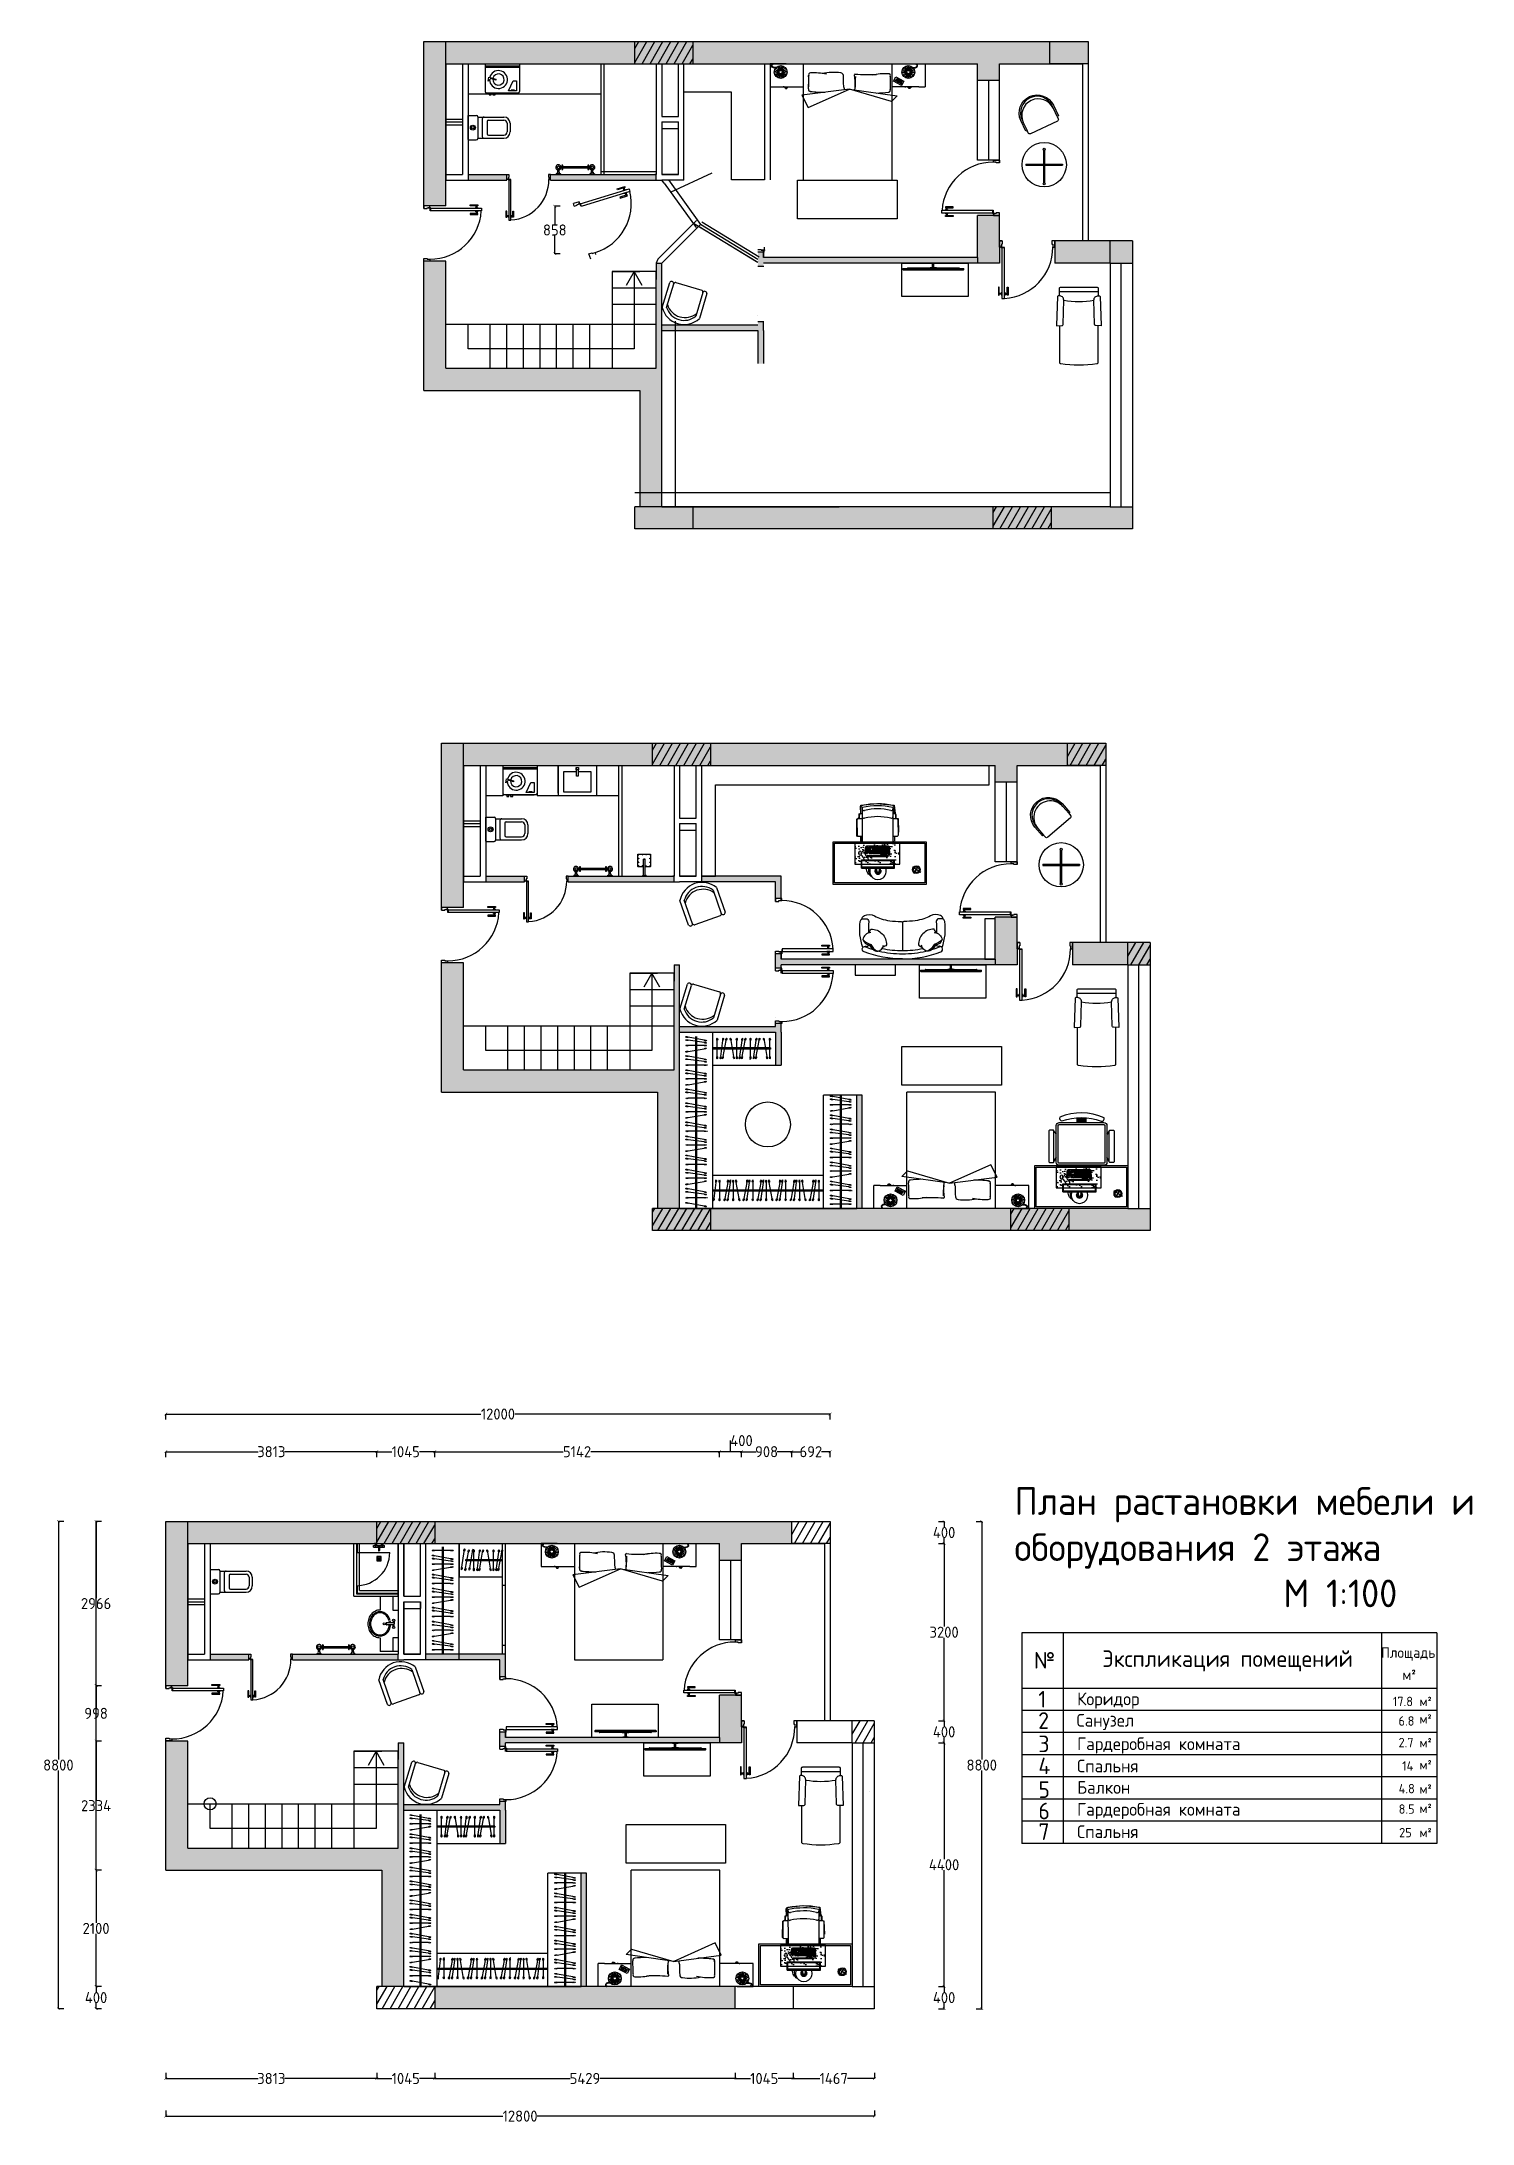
# Model space of a CAD drawing. Header units: inches. Extents: x -59797 to 874375, y -412711 to 5867.
# Drawn here: x -59797 to -33950, y -55829 to -18231 of the extents above; entities that cross this region are included whole.
import ezdxf

# ---------------------------------------------------------------- set-up
doc = ezdxf.new("R2010")
doc.units = ezdxf.units.IN
doc.header["$MEASUREMENT"] = 0
doc.linetypes.add('CENTER2', pattern=[28.575, 19.05, -3.175, 3.175, -3.175])
for name, color, linetype in [('dwgmodels.com', 250, 'Continuous'), ('freecads.com', 7, 'Continuous'), ('SANTEH', 7, 'Continuous')]:
    doc.layers.add(name, color=color, linetype=linetype)
doc.styles.add('Annotative', font='GOST Common.ttf')
doc.styles.get("Standard").update_dxf_attribs({"font": 'GOST Common.ttf'})
doc.styles.add('{18b73a54-fa43-428c-adcb-c1c7bbdf2c84}', font='Simplex.shx')
doc.dimstyles.new('Copy of Standard', dxfattribs={"dimtxt": 120, "dimasz": 50, "dimexe": 0.18, "dimexo": 0.0625, "dimgap": 0.09, "dimtad": 0, "dimtih": 1, "dimtoh": 1, "dimdec": 0, "dimzin": 0, "dimdsep": 46, "dimtxsty": 'Standard', "dimblk": 'ARCHTICK', "dimcen": 0.09, "dimclrd": 250, "dimadec": 0, "dimazin": 0, "dimtfac": 1, "dimtdec": 0, "dimtofl": 0, "dimtmove": 0, "dimatfit": 3, "dimldrblk": 'ARCHTICK', "dimfxl": 100, "dimfxlon": 1, "dimtolj": 1, "dimtzin": 0, "dimarcsym": 0})
pattern_1 = [(60, (-131655.43, -14201.34), (-108.25318, 62.5), [])]

msp = doc.modelspace()

# ---------------------------------------------------------------- texts
at = {"width": 3}
msp.add_text('12 00', height=10.64, rotation=330.64352, dxfattribs=at).set_placement((-48523.1, -45668.8))
msp.add_text('12 00', height=10.64, rotation=330.64352, dxfattribs=at).set_placement((-48523.1, -45668.8))
at = {"color": 7}
for s, height, p in [('Экспликация помещений', 300, (-40634.5, -47585.4)), ('Площадь', 190, (-35600.4, -47421.9)), ('м²', 190, (-35213.1, -47823))]:
    msp.add_text(s, height=height, dxfattribs=at).set_placement(p)
at = {"color": 7, "style": 'Annotative'}
for s, p in [('Коридор', (-41090.2, -48277.8)), ('Санузел', (-41100.2, -48664.7)), ('Гардеробная комната', (-41090.2, -49088.3)), ('Спальня', (-41090.2, -49489.6)), ('Балкон', (-41090.2, -49876.9)), ('Гардеробная комната', (-41090.2, -50272.8)), ('Спальня', (-41090.2, -50676.6))]:
    msp.add_text(s, height=230, dxfattribs=at).set_placement(p)
at = {"color": 7, "attachment_point": 1, "style": '{18b73a54-fa43-428c-adcb-c1c7bbdf2c84}'}
for s, width, insert, char_height in [('{\\fGOST Common|b0|i0|c204|p34;План растановки мебели и оборудования \\fGOST Common|b0|i0|c0|p34;2\\fGOST Common|b0|i0|c204|p34; этажа\\fGOST Common|b0|i0|c0|p34;\\P                \\fGOST Common|b0|i0|c204|p34;М 1\\fGOST Common|b0|i0|c0|p34;:100}', 8308.347, (-42222, -44339.9), 500), ('{\\fGOST Common|b0|i0|c204|p34;№}', 300, (-41870.2, -47316.3), 300), ('{\\fGOST Common|b0|i0|c0|p34;1}', 300, (-41790.7, -48019.7), 300), ('{\\fGOST Common|b0|i0|c0|p34;2}', 300, (-41792.8, -48403.5), 300), ('{\\fGOST Common|b0|i0|c0|p34;3}', 300, (-41789.4, -48825), 300), ('{\\fGOST Common|b0|i0|c0|p34;4}', 300, (-41789.4, -49222.3), 300), ('{\\fGOST Common|b0|i0|c0|p34;5}', 300, (-41789.4, -49651.8), 300), ('{\\fGOST Common|b0|i0|c0|p34;6}', 300, (-41789.4, -50037.6), 300), ('{\\fGOST Common|b0|i0|c0|p34;7}', 300, (-41790, -50410.5), 300)]:
    msp.add_mtext_dynamic_manual_height_columns(s, width=width, gutter_width=11072.2, heights=[0], dxfattribs=dict(at, insert=insert, char_height=char_height))
at = {"color": 7, "char_height": 170, "attachment_point": 1}
for s, width, insert in [('17.8', 562.349, (-35387, -48124.2)), (' м²', 333.971, (-35007, -48124.2)), ('6.8', 562.349, (-35284.3, -48476.3)), (' м²', 333.971, (-35007, -48438.8)), ('2.7', 562.349, (-35284.3, -48866.5)), (' м²', 333.971, (-35007, -48869.2)), ('14', 562.349, (-35219.3, -49288.3)), (' м²', 333.971, (-35007, -49267.7)), ('4.8', 562.349, (-35281.3, -49698.3)), (' м²', 333.971, (-35007, -49704.5)), ('8.5', 562.349, (-35281.3, -50067.3)), (' м²', 333.971, (-35007, -50055.1)), ('25', 562.349, (-35273.5, -50493.5)), (' м²', 333.971, (-35007, -50491.9))]:
    msp.add_mtext_dynamic_manual_height_columns(s, width=width, gutter_width=1, heights=[0], dxfattribs=dict(at, insert=insert))

# ---------------------------------------------------------------- blocks, each defined once
blk = doc.blocks.new('BED')
at = {"color": 7}
for p, q in [((95442, -25102), (95442, -23002)), ((97042, -25102), (97042, -23002)), ((94842, -25102), (94842, -24687)), ((94956, -24687), (94842, -24687)), ((94842, -25102), (94842, -24687)), ((94956, -24687), (94842, -24687)), ((95027, -24687), (95442, -24687)), ((95027, -24687), (95442, -24687)), ((97042, -25102), (97042, -24440)), ((97642, -24687), (97042, -24687)), ((97639, -24687), (97639, -24687)), ((97642, -24687), (97639, -24687)), ((97642, -25102), (97642, -24687)), ((97353, -25102), (97642, -25102))]:
    blk.add_line(p, q, dxfattribs=at)
for p, q in [((97042, -23002), (95442, -23002)), ((95348, -24525), (95449, -24425)), ((95449, -24425), (96209, -24649)), ((96956, -24315), (96209, -24649)), ((97069, -24539), (96956, -24315)), ((94956, -24687), (95439, -24687)), ((94956, -24687), (95439, -24687)), ((95099, -24678), (95099, -24672)), ((95099, -24678), (95099, -24672)), ((95102, -24669), (95106, -24669)), ((95102, -24669), (95106, -24669)), ((95143, -24680), (95102, -24680)), ((95143, -24680), (95102, -24680)), ((95109, -24667), (95109, -24663)), ((95109, -24667), (95109, -24663)), ((95111, -24660), (95133, -24660)), ((95111, -24660), (95133, -24660)), ((95114, -24687), (95114, -24680)), ((95114, -24687), (95114, -24680)), ((95131, -24680), (95131, -24687)), ((95131, -24680), (95131, -24687)), ((95136, -24663), (95136, -24669)), ((95136, -24663), (95136, -24669)), ((95136, -24669), (95143, -24669)), ((95136, -24669), (95143, -24669)), ((95146, -24672), (95146, -24678)), ((95146, -24672), (95146, -24678)), ((95206, -24687), (95189, -24687)), ((95206, -24687), (95189, -24687)), ((95226, -24792), (95267, -24713)), ((95226, -24792), (95267, -24713)), ((95371, -24869), (95226, -24792)), ((95371, -24869), (95226, -24792)), ((95247, -24781), (95295, -24807)), ((95247, -24781), (95295, -24807)), ((95249, -24779), (95297, -24804)), ((95249, -24779), (95297, -24804)), ((95251, -24774), (95299, -24800)), ((95251, -24774), (95299, -24800)), ((95253, -24771), (95301, -24797)), ((95253, -24771), (95301, -24797)), ((95400, -24815), (95254, -24738)), ((95400, -24815), (95254, -24738)), ((95254, -24769), (95302, -24794)), ((95254, -24769), (95302, -24794)), ((95255, -24767), (95303, -24792)), ((95255, -24767), (95303, -24792)), ((95257, -24763), (95305, -24788)), ((95257, -24763), (95305, -24788)), ((95259, -24759), (95307, -24785)), ((95259, -24759), (95307, -24785)), ((95267, -24713), (95413, -24790)), ((95267, -24713), (95413, -24790)), ((95307, -24785), (95295, -24807)), ((95307, -24785), (95295, -24807)), ((95310, -24814), (95322, -24792)), ((95310, -24814), (95322, -24792)), ((95328, -24824), (95310, -24814)), ((95328, -24824), (95310, -24814)), ((95322, -24792), (95340, -24802)), ((95322, -24792), (95340, -24802)), ((95340, -24802), (95328, -24824)), ((95340, -24802), (95328, -24824)), ((95333, -24827), (95345, -24805)), ((95333, -24827), (95345, -24805)), ((95345, -24805), (95364, -24814)), ((95345, -24805), (95364, -24814)), ((96209, -24649), (95348, -24525)), ((95364, -24814), (95352, -24837)), ((95364, -24814), (95352, -24837)), ((95413, -24790), (95371, -24869)), ((95413, -24790), (95371, -24869)), ((96209, -24649), (97069, -24536)), ((97639, -24687), (97156, -24687)), ((97327, -24672), (97327, -24678)), ((97337, -24669), (97330, -24669)), ((97330, -24680), (97371, -24680)), ((97337, -24663), (97337, -24669)), ((97361, -24660), (97339, -24660)), ((97342, -24680), (97342, -24687)), ((97359, -24687), (97359, -24680)), ((97364, -24667), (97364, -24663)), ((97371, -24669), (97366, -24669)), ((97373, -24678), (97373, -24672)), ((97389, -24687), (97406, -24687)), ((95230, -25102), (94842, -25102)), ((95030, -24940), (95103, -24951)), ((95030, -24940), (95103, -24951)), ((95030, -24973), (95103, -24962)), ((95030, -24973), (95103, -24962)), ((95040, -24908), (95107, -24939)), ((95040, -24908), (95107, -24939)), ((95040, -25005), (95107, -24974)), ((95040, -25005), (95107, -24974)), ((95057, -24881), (95113, -24929)), ((95057, -24881), (95113, -24929)), ((95057, -25032), (95113, -24984)), ((95057, -25032), (95113, -24984)), ((95082, -24859), (95122, -24921)), ((95082, -24859), (95122, -24921)), ((95082, -25054), (95122, -24992)), ((95082, -25054), (95122, -24992)), ((95115, -24963), (95105, -24968)), ((95115, -24963), (95105, -24968)), ((95117, -24970), (95106, -24971)), ((95117, -24970), (95106, -24971)), ((95133, -24916), (95112, -24845)), ((95133, -24916), (95112, -24845)), ((95112, -25068), (95133, -24997)), ((95112, -25068), (95133, -24997)), ((95139, -24926), (95139, -24915)), ((95139, -24926), (95139, -24915)), ((95147, -24925), (95144, -24914)), ((95147, -24925), (95144, -24914)), ((95145, -24914), (95145, -24841)), ((95145, -24914), (95145, -24841)), ((95145, -24914), (95145, -24841)), ((95145, -24914), (95145, -24841)), ((95145, -25072), (95145, -24999)), ((95145, -25072), (95145, -24999)), ((95145, -25072), (95145, -24999)), ((95145, -25072), (95145, -24999)), ((95157, -24916), (95178, -24845)), ((95157, -24916), (95178, -24845)), ((95178, -25068), (95157, -24997)), ((95178, -25068), (95157, -24997)), ((95161, -24983), (95171, -24989)), ((95161, -24983), (95171, -24989)), ((95168, -24921), (95208, -24859)), ((95168, -24921), (95208, -24859)), ((95168, -24992), (95208, -25054)), ((95168, -24992), (95208, -25054)), ((95169, -24976), (95175, -24986)), ((95169, -24976), (95175, -24986)), ((95177, -24929), (95233, -24881)), ((95177, -24929), (95233, -24881)), ((95177, -24984), (95233, -25032)), ((95177, -24984), (95233, -25032)), ((95183, -24939), (95251, -24908)), ((95183, -24939), (95251, -24908)), ((95183, -24974), (95251, -25005)), ((95183, -24974), (95251, -25005)), ((95187, -24951), (95260, -24940)), ((95187, -24951), (95260, -24940)), ((95187, -24962), (95260, -24973)), ((95187, -24962), (95260, -24973)), ((97153, -25102), (95230, -25102)), ((95352, -24837), (95333, -24827)), ((95352, -24837), (95333, -24827)), ((97353, -25102), (95430, -25102)), ((97409, -24951), (97335, -24940)), ((97409, -24962), (97335, -24973)), ((97412, -24939), (97345, -24908)), ((97412, -24974), (97345, -25005)), ((97418, -24929), (97363, -24881)), ((97418, -24984), (97363, -25032)), ((97427, -24921), (97387, -24859)), ((97427, -24992), (97387, -25054)), ((97438, -24916), (97417, -24845)), ((97417, -25068), (97438, -24997)), ((97426, -24976), (97420, -24986)), ((97434, -24983), (97424, -24989)), ((97449, -24925), (97451, -24914)), ((97450, -24914), (97450, -24841)), ((97450, -24914), (97450, -24841)), ((97450, -25072), (97450, -24999)), ((97450, -25072), (97450, -24999)), ((97456, -24926), (97456, -24915)), ((97462, -24916), (97483, -24845)), ((97483, -25068), (97462, -24997)), ((97513, -24859), (97473, -24921)), ((97513, -25054), (97473, -24992)), ((97478, -24970), (97489, -24971)), ((97481, -24963), (97491, -24968)), ((97538, -24881), (97482, -24929)), ((97538, -25032), (97482, -24984)), ((97556, -24908), (97488, -24939)), ((97556, -25005), (97488, -24974)), ((97565, -24940), (97492, -24951)), ((97565, -24973), (97492, -24962))]:
    blk.add_line(p, q)
for centre, radius in [((95145, -24956), 116), ((95145, -24956), 116), ((95145, -24956), 42), ((95145, -24956), 42), ((95145, -24956), 31.1), ((95145, -24956), 31.1), ((97450, -24956), 116), ((97450, -24956), 42), ((97450, -24956), 31.1)]:
    blk.add_circle(centre, radius)
for centre, radius, start, end in [((95102, -24672), 2.54, 90, 180), ((95102, -24672), 2.54, 90, 180), ((95102, -24678), 2.54, 180, 270), ((95102, -24678), 2.54, 180, 270), ((95106, -24667), 2.54, 270, 0), ((95106, -24667), 2.54, 270, 0), ((95111, -24663), 2.54, 90, 180), ((95111, -24663), 2.54, 90, 180), ((95133, -24663), 2.54, 0, 90), ((95133, -24663), 2.54, 0, 90), ((95143, -24672), 2.54, 0, 90), ((95143, -24672), 2.54, 0, 90), ((95143, -24678), 2.54, 270, 0), ((95143, -24678), 2.54, 270, 0), ((95265, -24732), 1.49, 90, 270), ((95265, -24732), 1.49, 90, 270), ((95265, -24732), 1.49, 270, 90), ((95265, -24732), 1.49, 270, 90), ((95270, -24722), 1.49, 90, 270), ((95270, -24722), 1.49, 90, 270), ((95270, -24722), 1.49, 270, 90), ((95270, -24722), 1.49, 270, 90), ((95333, -24768), 1.49, 90, 270), ((95333, -24768), 1.49, 90, 270), ((95333, -24768), 1.49, 270, 90), ((95333, -24768), 1.49, 270, 90), ((95338, -24761), 1.49, 90, 270), ((95338, -24761), 1.49, 90, 270), ((95338, -24761), 1.49, 270, 90), ((95338, -24761), 1.49, 270, 90), ((95503, -24626), 34.3, 80.3424, 203.8916), ((95503, -24626), 34.3, 80.3424, 203.8916), ((92062, -24792), 3413, 358.5962, 2.5667), ((95775, -27233), 2656, 91.2842, 95.8861), ((95775, -27233), 2656, 91.2842, 95.8861), ((90430, -24597), 5677, 357.1659, 359.0874), ((97040, -24755), 937, 175.8781, 189.3556), ((95982, -24641), 133, 339.1632, 2.3748), ((96044, -24660), 68.3, 335.6256, 357.3302), ((96596, -24607), 300, 185.8626, 198.7589), ((96374, -24675), 68.3, 182.6698, 204.3744), ((101988, -24613), 5677, 180.9126, 182.8341), ((101988, -24613), 5677, 180.9126, 182.8341), ((96643, -27248), 2656, 84.1139, 89.9157), ((96643, -27248), 2656, 84.1139, 89.9157), ((96915, -24641), 34.3, 336.1084, 99.6576), ((96916, -24642), 34.3, 336.1084, 99.6576), ((100356, -24808), 3413, 177.4333, 181.4038), ((100357, -24809), 3413, 177.4333, 181.4038), ((97330, -24672), 2.54, 90, 180), ((97330, -24678), 2.54, 180, 270), ((97339, -24663), 2.54, 90, 180), ((97361, -24663), 2.54, 0, 90), ((97366, -24667), 2.54, 180, 270), ((97371, -24672), 2.54, 0, 90), ((97371, -24678), 2.54, 270, 0), ((95502, -24893), 33.1, 148.3905, 281.2722), ((95502, -24893), 33.1, 148.3905, 281.2722), ((95563, -23895), 1032, 266.9512, 282.9436), ((95563, -23895), 1032, 266.9512, 282.9436), ((95877, -27112), 2203, 84.0962, 94.1102), ((96071, -24880), 52.9, 308.2265, 328.4948), ((96366, -24893), 47.7, 180, 270), ((96366, -24893), 47.7, 180, 270), ((96504, -24021), 930, 261.4702, 282.1033), ((96504, -24021), 930, 261.4702, 282.1033), ((96855, -23910), 1032, 257.0564, 273.0488), ((96855, -23910), 1032, 257.0564, 273.0488), ((96916, -24908), 33.1, 258.7278, 31.6095), ((96916, -24908), 33.1, 258.7278, 31.6095)]:
    blk.add_arc(centre, radius, start, end)
for points in [[(95055, -25030), (95043, -25030), (95029, -25030), (95000, -25039), (94982, -25046), (94973, -25077), (94983, -25089), (94995, -25099), (94997, -25101), (94999, -25102)], [(95055, -25030), (95043, -25030), (95029, -25030), (95000, -25039), (94982, -25046), (94973, -25077), (94983, -25089), (94995, -25099), (94997, -25101), (94999, -25102)], [(97540, -25030), (97553, -25030), (97566, -25030), (97595, -25039), (97613, -25046), (97622, -25077), (97612, -25089), (97600, -25099), (97598, -25101), (97596, -25102)]]:
    blk.add_open_spline(points, degree=3, knots=[0.0077183, 0.0077183, 0.0077183, 0.0077183, 0.0428867, 0.0428867, 0.0785443, 0.0785443, 0.1084778, 0.1084778, 0.1132873, 0.1132873, 0.1132873, 0.1132873])
for points in [[(95063, -25039), (95010, -25046), (94985, -25066), (95013, -25102)], [(95063, -25039), (95010, -25046), (94985, -25066), (95013, -25102)], [(97532, -25039), (97586, -25046), (97610, -25066), (97583, -25102)]]:
    blk.add_spline(points, degree=3)
at = {"width": 3}
blk.add_text('12 00', height=10.6, rotation=150.6435, dxfattribs=at).set_placement((95393, -24791))
blk.add_text('12 00', height=10.6, rotation=150.6435, dxfattribs=at).set_placement((95393, -24791))
blk = doc.blocks.new('A$C5FDC330C')
for p, q in [((0, 0), (0, 0.95)), ((0, 0.95), (0.8, 0.95)), ((0.045, 0.95), (0.045, 0.045)), ((0.045, 0.79), (0.645, 0.79)), ((0.055, 0.95), (0.055, 0.79)), ((0.1, 0.1), (0.1, 0.95)), ((0.35, 0.886), (0.35, 0.914)), ((0.35, 0.914), (0.38, 0.914)), ((0.35, 0.886), (0.442, 0.886)), ((0.368, 0.95), (0.368, 0.938)), ((0.416, 0.95), (0.368, 0.95)), ((0.416, 0.938), (0.368, 0.938)), ((0.38, 0.938), (0.38, 0.914)), ((0.404, 0.938), (0.404, 0.914)), ((0.404, 0.914), (0.496, 0.914)), ((0.416, 0.95), (0.416, 0.938)), ((0.442, 0.889), (0.442, 0.826)), ((0.448, 0.87), (0.448, 0.886)), ((0.448, 0.87), (0.448, 0.846)), ((0.452, 0.87), (0.448, 0.87)), ((0.452, 0.846), (0.448, 0.846)), ((0.452, 0.87), (0.452, 0.886)), ((0.452, 0.87), (0.452, 0.846)), ((0.458, 0.889), (0.458, 0.826)), ((0.458, 0.886), (0.55, 0.886)), ((0.484, 0.95), (0.484, 0.938)), ((0.484, 0.95), (0.532, 0.95)), ((0.484, 0.938), (0.532, 0.938)), ((0.496, 0.938), (0.496, 0.914)), ((0.52, 0.938), (0.52, 0.914)), ((0.52, 0.914), (0.55, 0.914)), ((0.532, 0.95), (0.532, 0.938)), ((0.55, 0.886), (0.55, 0.914)), ((0.8, 0), (0.8, 0.95)), ((0.413, 0.714), (0.413, 0.639)), ((0.488, 0.714), (0.413, 0.714)), ((0.413, 0.639), (0.488, 0.639)), ((0.422, 0.705), (0.422, 0.698)), ((0.429, 0.705), (0.422, 0.705)), ((0.422, 0.698), (0.429, 0.698)), ((0.422, 0.689), (0.422, 0.681)), ((0.429, 0.689), (0.422, 0.689)), ((0.422, 0.681), (0.429, 0.681)), ((0.422, 0.665), (0.422, 0.672)), ((0.422, 0.672), (0.429, 0.672)), ((0.429, 0.665), (0.422, 0.665)), ((0.422, 0.648), (0.422, 0.656)), ((0.422, 0.656), (0.429, 0.656)), ((0.429, 0.648), (0.422, 0.648)), ((0.429, 0.698), (0.429, 0.705)), ((0.429, 0.681), (0.429, 0.689)), ((0.429, 0.672), (0.429, 0.665)), ((0.429, 0.656), (0.429, 0.648)), ((0.438, 0.705), (0.438, 0.698)), ((0.445, 0.705), (0.438, 0.705)), ((0.438, 0.698), (0.445, 0.698)), ((0.438, 0.689), (0.438, 0.681)), ((0.445, 0.689), (0.438, 0.689)), ((0.438, 0.681), (0.445, 0.681)), ((0.438, 0.665), (0.438, 0.672)), ((0.438, 0.672), (0.445, 0.672)), ((0.445, 0.665), (0.438, 0.665)), ((0.438, 0.648), (0.438, 0.656)), ((0.438, 0.656), (0.445, 0.656)), ((0.445, 0.648), (0.438, 0.648)), ((0.445, 0.698), (0.445, 0.705)), ((0.445, 0.681), (0.445, 0.689)), ((0.445, 0.672), (0.445, 0.665)), ((0.445, 0.656), (0.445, 0.648)), ((0.454, 0.705), (0.454, 0.698)), ((0.462, 0.705), (0.454, 0.705)), ((0.454, 0.698), (0.462, 0.698)), ((0.454, 0.689), (0.454, 0.681)), ((0.462, 0.689), (0.454, 0.689)), ((0.454, 0.681), (0.462, 0.681)), ((0.454, 0.665), (0.454, 0.672)), ((0.454, 0.672), (0.462, 0.672)), ((0.462, 0.665), (0.454, 0.665)), ((0.454, 0.648), (0.454, 0.656)), ((0.454, 0.656), (0.462, 0.656)), ((0.462, 0.648), (0.454, 0.648)), ((0.462, 0.698), (0.462, 0.705)), ((0.462, 0.681), (0.462, 0.689)), ((0.462, 0.672), (0.462, 0.665)), ((0.462, 0.656), (0.462, 0.648)), ((0.471, 0.705), (0.471, 0.698)), ((0.478, 0.705), (0.471, 0.705)), ((0.471, 0.698), (0.478, 0.698)), ((0.471, 0.689), (0.471, 0.681)), ((0.478, 0.689), (0.471, 0.689)), ((0.471, 0.681), (0.478, 0.681)), ((0.471, 0.665), (0.471, 0.672)), ((0.471, 0.672), (0.478, 0.672)), ((0.478, 0.665), (0.471, 0.665)), ((0.471, 0.648), (0.471, 0.656)), ((0.471, 0.656), (0.478, 0.656)), ((0.478, 0.648), (0.471, 0.648)), ((0.478, 0.698), (0.478, 0.705)), ((0.478, 0.681), (0.478, 0.689)), ((0.478, 0.672), (0.478, 0.665)), ((0.478, 0.656), (0.478, 0.648)), ((0.488, 0.639), (0.488, 0.714)), ((0.045, 0.045), (0.8, 0.045)), ((0.055, 0.19), (0.055, 0.055)), ((0.055, 0.055), (0.8, 0.055)), ((0.1, 0.1), (0.8, 0.1)), ((0, 0), (0.8, 0))]:
    blk.add_line(p, q)
blk.add_arc((0.045, 0.79), 0.6, 270, 0)
for centre, major_axis, start_param, end_param in [((0.392, 0.914), (0.00849, 0.00849), 2.356194, 5.497787), ((0.45, 0.9), (0.0099, 0.0099), 5.497787, 11.780972), ((0.45, 0.826), (-0.00566, 0.00566), 0.785398, 3.926991), ((0.508, 0.914), (0.00849, 0.00849), 2.356194, 5.497787)]:
    blk.add_ellipse(centre, major_axis=major_axis, ratio=1, start_param=start_param, end_param=end_param)
blk = doc.blocks.new('s_20')
at = {"layer": 'SANTEH'}
for p, q in [((-1000, 0), (0, 0)), ((-1000, -330), (-1000, 0)), ((-750, -19), (-750, 0)), ((-250, 0), (-250, -100)), ((0, 0), (0, -330)), ((-1000, -100), (-750, -100)), ((-1000, -330), (-750, -330)), ((-750, -100), (-750, -25)), ((-549, -73), (-500, -73)), ((-549, -93), (-520, -93)), ((-520, -73), (-520, -210)), ((-510, -220), (-500, -220)), ((-451, -73), (-500, -73)), ((-490, -220), (-500, -220)), ((-480, -73), (-480, -105)), ((-451, -93), (-480, -93)), ((-480, -109), (-480, -210)), ((-250, -100), (-35, -100)), ((-250, -330), (0, -330)), ((-31, -100), (0, -100))]:
    blk.add_line(p, q, dxfattribs=at)
for points in [[(-750, -330, 0.110429), (-731, -413, 0.102661), (-677, -486, 0.093298), (-597, -533, 0.087608), (-500, -550, 0.087608), (-403, -533, 0.093298), (-323, -486, 0.102661), (-269, -413, 0.110429), (-250, -330, 0.110429)], [(-720, -330, 0.110429), (-704, -400, 0.102661), (-657, -463, 0.093298), (-587, -505, 0.087608), (-500, -520, 0.087608), (-413, -505, 0.093298), (-343, -463, 0.102661), (-296, -400, 0.110429), (-280, -330, 0.110429), (-296, -260, 0.102661), (-343, -197, 0.093298), (-413, -155, 0.067743), (-480, -141, 0.087608)], [(-559, -147, 0.02908), (-587, -155, 0.093298), (-657, -197, 0.102661), (-704, -260, 0.110429), (-720, -330, 0.110429)], [(-700, -330, 0.110429), (-686, -391, 0.102661), (-644, -448, 0.093298), (-580, -486, 0.087608), (-500, -500, 0.087608), (-420, -486, 0.093298), (-356, -448, 0.102661), (-314, -391, 0.110429), (-300, -330, 0.110429), (-314, -269, 0.102661), (-356, -212, 0.093298), (-420, -174, 0.06604), (-480, -161, 0.087608)], [(-557, -167, 0.02562), (-580, -174, 0.093298), (-644, -212, 0.102661), (-686, -269, 0.110429), (-700, -330, 0.110429)], [(-520, -141, 0.028703), (-549, -145, 0.093298)], [(-520, -161, 0.024746), (-543, -164, 0.093298)]]:
    blk.add_lwpolyline(points, format="xyb", dxfattribs=at)
for centre in [(-565, -84), (-500, -252), (-435, -84)]:
    blk.add_circle(centre, 18.9, dxfattribs=at)
for centre, start, end in [((-510, -210), 180, 270), ((-490, -210), 270, 0)]:
    blk.add_arc(centre, 10, start, end, dxfattribs=at)
blk = doc.blocks.new('Towel Dryer 1_top_dwgmodels.com')
at = {"color": 0}
for p, q in [((-285, 0), (-365, 0)), ((-365, -10), (-365, 0)), ((-285, -10), (-285, 0)), ((245, 0), (325, 0)), ((245, -10), (245, 0)), ((325, -10), (325, 0)), ((-285, -10), (-365, -10)), ((-341, -43), (-341, -36)), ((-310, -43), (-341, -43)), ((-338, -43), (-338, -93)), ((-313, -43), (-313, -93)), ((-310, -43), (-310, -36)), ((248, -118), (-288, -118)), ((248, -142), (-288, -142)), ((245, -10), (325, -10)), ((269, -43), (269, -36)), ((269, -43), (300, -43)), ((272, -43), (272, -93)), ((297, -43), (297, -93)), ((300, -43), (300, -36))]:
    blk.add_line(p, q, dxfattribs=at)
for points in [[(-341, -111), (-341, -93), (-310, -93), (-310, -111)], [(-306, -146), (-288, -146), (-288, -114), (-306, -114)], [(265, -146), (248, -146), (248, -114), (265, -114)], [(300, -111), (300, -93), (269, -93), (269, -111)]]:
    blk.add_lwpolyline(points, dxfattribs=at)
for centre in [(-325, -130), (285, -130)]:
    blk.add_circle(centre, 24.9, dxfattribs=at)
for centre, radius, start, end in [((-325, -130), 47.2, 105.3417, 344.6583), ((-367, -36), 26.3, 0.0919, 86.14), ((-325, -130), 47.2, 15.3417, 74.6583), ((-283, -36), 26.2, 93.652, 180), ((-255, -130), 19, 41.2231, 138.7769), ((-255, -130), 19, 221.2231, 318.7769), ((-225, -105), 40.2, 161.3957, 191.3225), ((-225, -155), 40.2, 168.6775, 198.6043), ((-255, -98), 9.06, 89.8433, 145.9281), ((-255, -162), 9.06, 214.0719, 270.1567), ((-255, -98), 9.06, 34.0719, 90.1567), ((-255, -162), 9.06, 269.8433, 325.9281), ((-286, -105), 40.2, 348.6775, 18.6043), ((-286, -155), 40.2, 341.3957, 11.3225), ((215, -130), 19, 41.2231, 138.7769), ((215, -130), 19, 221.2231, 318.7769), ((245, -105), 40.2, 161.3957, 191.3225), ((245, -155), 40.2, 168.6775, 198.6043), ((215, -98), 9.06, 89.8433, 145.9281), ((215, -162), 9.06, 214.0719, 270.1567), ((215, -98), 9.06, 34.0719, 90.1567), ((215, -162), 9.06, 269.8433, 325.9281), ((184, -105), 40.2, 348.6775, 18.6043), ((184, -155), 40.2, 341.3957, 11.3225), ((285, -130), 47.2, 195.3417, 74.6583), ((285, -130), 47.2, 105.3417, 164.6583), ((243, -36), 26.2, 0, 86.348), ((327, -36), 26.3, 93.86, 179.9081)]:
    blk.add_arc(centre, radius, start, end, dxfattribs=at)
blk = doc.blocks.new('coffee table')
at = {"color": 7}
for p, q in [((133546, -23302), (134746, -23302)), ((133546, -23902), (133546, -23302)), ((134746, -23302), (134746, -23902)), ((134746, -23902), (133546, -23902))]:
    blk.add_line(p, q, dxfattribs=at)
blk = doc.blocks.new('screen tv')
at = {"color": 7}
for p, q in [((92797, -21213), (92697, -21213)), ((93293, -21090), (93299, -21096)), ((93299, -21096), (93299, -21113))]:
    blk.add_line(p, q, dxfattribs=at)
at = {"layer": 'freecads.com', "ltscale": 90}
for p, q in [((92201, -21090), (92195, -21096)), ((93299, -21096), (92195, -21096)), ((92195, -21096), (92195, -21113)), ((93299, -21108), (92195, -21108)), ((93299, -21113), (92195, -21113)), ((93293, -21090), (92201, -21090)), ((92269, -21113), (92280, -21123)), ((93210, -21125), (92284, -21125)), ((92805, -21125), (92688, -21125)), ((92688, -21125), (92688, -21127)), ((92688, -21127), (92805, -21127)), ((92797, -21211), (92697, -21211)), ((92697, -21211), (92697, -21213)), ((92735, -21147), (92734, -21147)), ((92734, -21147), (92734, -21153)), ((92735, -21153), (92734, -21153)), ((92735, -21146), (92735, -21154)), ((92736, -21146), (92735, -21146)), ((92736, -21154), (92735, -21154)), ((92740, -21132), (92736, -21132)), ((92736, -21132), (92736, -21194, 10)), ((92758, -21177, 10), (92736, -21177, 10)), ((92736, -21194, 10), (92736, -21211)), ((92740, -21132, 2), (92740, -21172, 5)), ((92741, -21147), (92740, -21147)), ((92741, -21153), (92740, -21153)), ((92754, -21172, 10), (92740, -21172, 10)), ((92741, -21127), (92741, -21162, 4)), ((92753, -21162, 10), (92741, -21162, 10)), ((92753, -21127), (92753, -21162, 4)), ((92754, -21147), (92753, -21147)), ((92754, -21153), (92753, -21153)), ((92754, -21132), (92758, -21132)), ((92754, -21132, 2), (92754, -21172, 5)), ((92758, -21132), (92758, -21194, 10)), ((92758, -21146), (92759, -21146)), ((92758, -21154), (92759, -21154)), ((92758, -21194, 10), (92758, -21211)), ((92759, -21146), (92759, -21154)), ((92759, -21147), (92760, -21147)), ((92759, -21153), (92760, -21153)), ((92760, -21147), (92760, -21153)), ((92797, -21213), (92797, -21211)), ((92805, -21127), (92805, -21125)), ((93222, -21113), (93212, -21123))]:
    blk.add_line(p, q, dxfattribs=at)
blk.add_circle((92747, -21194, 10), 3, dxfattribs=at)
for centre, radius, start, end in [((92284, -21120), 5, 225, 270), ((92747, -21194, 10), 11, 0, 180), ((93208, -21120), 5, 270, 315)]:
    blk.add_arc(centre, radius, start, end, dxfattribs=at)
blk = doc.blocks.new('_ArchTick')
at = {"color": 0, "linetype": 'ByBlock', "const_width": 0.15}
blk.add_lwpolyline([(-0.5, -0.5), (0.5, 0.5)], dxfattribs=at)
blk = doc.blocks.new('*D64')
at = {"color": 0, "lineweight": -2, "transparency": 16777216}
for p, q in [((-43593, -53358), (-43493, -53358)), ((-43593, -53758), (-43493, -53758))]:
    blk.add_line(p, q, dxfattribs=at)
at = {"color": 250, "lineweight": -2, "transparency": 16777216}
for p, q in [((-43493, -53358), (-43493, -53458)), ((-43493, -53758), (-43493, -53658))]:
    blk.add_line(p, q, dxfattribs=at)
at = {"layer": 'Defpoints', "color": 0, "transparency": 16777216}
for p in [(-44753, -53358), (-43493, -53358), (-44753, -53758)]:
    blk.add_point(p, dxfattribs=at)
at = {"color": 250, "lineweight": -2, "transparency": 16777216, "xscale": 50, "yscale": 50, "zscale": 50}
for p, rotation in [((-43493, -53358), 90), ((-43493, -53758), 270)]:
    blk.add_blockref('_ArchTick', p, dxfattribs=dict(at, rotation=rotation))
at = {"color": 0, "transparency": 16777216, "insert": (-43493, -53558), "char_height": 200, "attachment_point": 5}
blk.add_mtext('\\A1;400', dxfattribs=at)
blk = doc.blocks.new('*D65')
at = {"color": 0, "lineweight": -2, "transparency": 16777216}
for p, q in [((-43593, -48958), (-43493, -48958)), ((-43593, -53358), (-43493, -53358))]:
    blk.add_line(p, q, dxfattribs=at)
at = {"color": 250, "lineweight": -2, "transparency": 16777216}
for p, q in [((-43493, -48958), (-43493, -51058)), ((-43493, -53358), (-43493, -51258))]:
    blk.add_line(p, q, dxfattribs=at)
at = {"layer": 'Defpoints', "color": 0, "transparency": 16777216}
for p in [(-44753, -48958), (-43493, -48958), (-44753, -53358)]:
    blk.add_point(p, dxfattribs=at)
at = {"color": 250, "lineweight": -2, "transparency": 16777216, "xscale": 50, "yscale": 50, "zscale": 50}
for p, rotation in [((-43493, -48958), 90), ((-43493, -53358), 270)]:
    blk.add_blockref('_ArchTick', p, dxfattribs=dict(at, rotation=rotation))
at = {"color": 0, "transparency": 16777216, "insert": (-43493, -51158), "char_height": 200, "attachment_point": 5}
blk.add_mtext('\\A1;4400', dxfattribs=at)
blk = doc.blocks.new('*D66')
at = {"color": 0, "lineweight": -2, "transparency": 16777216}
for p, q in [((-43593, -48558), (-43493, -48558)), ((-43593, -48958), (-43493, -48958))]:
    blk.add_line(p, q, dxfattribs=at)
at = {"color": 250, "lineweight": -2, "transparency": 16777216}
for p, q in [((-43493, -48558), (-43493, -48658)), ((-43493, -48958), (-43493, -48858))]:
    blk.add_line(p, q, dxfattribs=at)
at = {"layer": 'Defpoints', "color": 0, "transparency": 16777216}
for p in [(-44753, -48558), (-43493, -48558), (-44753, -48958)]:
    blk.add_point(p, dxfattribs=at)
at = {"color": 250, "lineweight": -2, "transparency": 16777216, "xscale": 50, "yscale": 50, "zscale": 50}
for p, rotation in [((-43493, -48558), 90), ((-43493, -48958), 270)]:
    blk.add_blockref('_ArchTick', p, dxfattribs=dict(at, rotation=rotation))
at = {"color": 0, "transparency": 16777216, "insert": (-43493, -48758), "char_height": 200, "attachment_point": 5}
blk.add_mtext('\\A1;400', dxfattribs=at)
blk = doc.blocks.new('*D67')
at = {"color": 0, "lineweight": -2, "transparency": 16777216}
for p, q in [((-43593, -45358), (-43493, -45358)), ((-43593, -48558), (-43493, -48558))]:
    blk.add_line(p, q, dxfattribs=at)
at = {"color": 250, "lineweight": -2, "transparency": 16777216}
for p, q in [((-43493, -45358), (-43493, -46858)), ((-43493, -48558), (-43493, -47058))]:
    blk.add_line(p, q, dxfattribs=at)
at = {"layer": 'Defpoints', "color": 0, "transparency": 16777216}
for p in [(-45553, -45358), (-43493, -45358), (-44753, -48558)]:
    blk.add_point(p, dxfattribs=at)
at = {"color": 250, "lineweight": -2, "transparency": 16777216, "xscale": 50, "yscale": 50, "zscale": 50}
for p, rotation in [((-43493, -45358), 90), ((-43493, -48558), 270)]:
    blk.add_blockref('_ArchTick', p, dxfattribs=dict(at, rotation=rotation))
at = {"color": 0, "transparency": 16777216, "insert": (-43493, -46958), "char_height": 200, "attachment_point": 5}
blk.add_mtext('\\A1;3200', dxfattribs=at)
blk = doc.blocks.new('*D68')
at = {"color": 0, "lineweight": -2, "transparency": 16777216}
for p, q in [((-43593, -44958), (-43493, -44958)), ((-43593, -45358), (-43493, -45358))]:
    blk.add_line(p, q, dxfattribs=at)
at = {"color": 250, "lineweight": -2, "transparency": 16777216}
for p, q in [((-43493, -44958), (-43493, -45058)), ((-43493, -45358), (-43493, -45258))]:
    blk.add_line(p, q, dxfattribs=at)
at = {"layer": 'Defpoints', "color": 0, "transparency": 16777216}
for p in [(-45553, -44958), (-43493, -44958), (-45553, -45358)]:
    blk.add_point(p, dxfattribs=at)
at = {"color": 250, "lineweight": -2, "transparency": 16777216, "xscale": 50, "yscale": 50, "zscale": 50}
for p, rotation in [((-43493, -44958), 90), ((-43493, -45358), 270)]:
    blk.add_blockref('_ArchTick', p, dxfattribs=dict(at, rotation=rotation))
at = {"color": 0, "transparency": 16777216, "insert": (-43493, -45158), "char_height": 200, "attachment_point": 5}
blk.add_mtext('\\A1;400', dxfattribs=at)
blk = doc.blocks.new('*D69')
at = {"color": 0, "lineweight": -2, "transparency": 16777216}
for p, q in [((-46246, -43798), (-46246, -43698)), ((-45553, -43798), (-45553, -43698))]:
    blk.add_line(p, q, dxfattribs=at)
at = {"color": 250, "lineweight": -2, "transparency": 16777216}
for p, q in [((-46246, -43698), (-46090, -43698)), ((-45553, -43698), (-45710, -43698))]:
    blk.add_line(p, q, dxfattribs=at)
at = {"layer": 'Defpoints', "color": 0, "transparency": 16777216}
for p in [(-46246, -43698), (-46246, -44958), (-45553, -44958)]:
    blk.add_point(p, dxfattribs=at)
at = {"color": 250, "lineweight": -2, "transparency": 16777216, "xscale": 50, "yscale": 50, "zscale": 50, "rotation": 180}
blk.add_blockref('_ArchTick', (-46246, -43698), dxfattribs=at)
at = {"color": 250, "lineweight": -2, "transparency": 16777216, "xscale": 50, "yscale": 50, "zscale": 50}
blk.add_blockref('_ArchTick', (-45553, -43698), dxfattribs=at)
at = {"color": 0, "transparency": 16777216, "insert": (-45900, -43698), "char_height": 200, "attachment_point": 5}
blk.add_mtext('\\A1;692', dxfattribs=at)
blk = doc.blocks.new('*D70')
at = {"color": 0, "lineweight": -2, "transparency": 16777216}
for p, q in [((-47153, -43798), (-47153, -43698)), ((-46246, -43798), (-46246, -43698))]:
    blk.add_line(p, q, dxfattribs=at)
at = {"color": 250, "lineweight": -2, "transparency": 16777216}
for p, q in [((-47153, -43698), (-46890, -43698)), ((-46246, -43698), (-46510, -43698))]:
    blk.add_line(p, q, dxfattribs=at)
at = {"layer": 'Defpoints', "color": 0, "transparency": 16777216}
for p in [(-47153, -43698), (-46246, -44958), (-47153, -45358)]:
    blk.add_point(p, dxfattribs=at)
at = {"color": 250, "lineweight": -2, "transparency": 16777216, "xscale": 50, "yscale": 50, "zscale": 50, "rotation": 180}
blk.add_blockref('_ArchTick', (-47153, -43698), dxfattribs=at)
at = {"color": 250, "lineweight": -2, "transparency": 16777216, "xscale": 50, "yscale": 50, "zscale": 50}
blk.add_blockref('_ArchTick', (-46246, -43698), dxfattribs=at)
at = {"color": 0, "transparency": 16777216, "insert": (-46700, -43698), "char_height": 200, "attachment_point": 5}
blk.add_mtext('\\A1;908', dxfattribs=at)
blk = doc.blocks.new('*D71')
at = {"color": 250, "lineweight": -2, "transparency": 16777216}
for p, q in [((-47353, -43698), (-47353, -43498)), ((-47353, -43498), (-47353, -43498)), ((-47153, -43698), (-47553, -43698))]:
    blk.add_line(p, q, dxfattribs=at)
at = {"color": 0, "lineweight": -2, "transparency": 16777216}
for p, q in [((-47553, -43798), (-47553, -43698)), ((-47153, -43798), (-47153, -43698))]:
    blk.add_line(p, q, dxfattribs=at)
at = {"layer": 'Defpoints', "color": 0, "transparency": 16777216}
for p in [(-47553, -43698), (-47553, -45358), (-47153, -45358)]:
    blk.add_point(p, dxfattribs=at)
at = {"color": 250, "lineweight": -2, "transparency": 16777216, "xscale": 50, "yscale": 50, "zscale": 50, "rotation": 180}
blk.add_blockref('_ArchTick', (-47553, -43698), dxfattribs=at)
at = {"color": 250, "lineweight": -2, "transparency": 16777216, "xscale": 50, "yscale": 50, "zscale": 50}
blk.add_blockref('_ArchTick', (-47153, -43698), dxfattribs=at)
at = {"color": 0, "transparency": 16777216, "insert": (-47153, -43498), "char_height": 200, "attachment_point": 5}
blk.add_mtext('\\A1;400', dxfattribs=at)
blk = doc.blocks.new('*D72')
at = {"color": 0, "lineweight": -2, "transparency": 16777216}
for p, q in [((-52695, -43798), (-52695, -43698)), ((-47553, -43798), (-47553, -43698))]:
    blk.add_line(p, q, dxfattribs=at)
at = {"color": 250, "lineweight": -2, "transparency": 16777216}
for p, q in [((-52695, -43698), (-50374, -43698)), ((-47553, -43698), (-49874, -43698))]:
    blk.add_line(p, q, dxfattribs=at)
at = {"layer": 'Defpoints', "color": 0, "transparency": 16777216}
for p in [(-52695, -43698), (-52695, -44958), (-47553, -45358)]:
    blk.add_point(p, dxfattribs=at)
at = {"color": 250, "lineweight": -2, "transparency": 16777216, "xscale": 50, "yscale": 50, "zscale": 50, "rotation": 180}
blk.add_blockref('_ArchTick', (-52695, -43698), dxfattribs=at)
at = {"color": 250, "lineweight": -2, "transparency": 16777216, "xscale": 50, "yscale": 50, "zscale": 50}
blk.add_blockref('_ArchTick', (-47553, -43698), dxfattribs=at)
at = {"color": 0, "transparency": 16777216, "insert": (-50124, -43698), "char_height": 200, "attachment_point": 5}
blk.add_mtext('\\A1;5142', dxfattribs=at)
blk = doc.blocks.new('*D73')
at = {"color": 0, "lineweight": -2, "transparency": 16777216}
for p, q in [((-53741, -43798), (-53741, -43698)), ((-52695, -43798), (-52695, -43698))]:
    blk.add_line(p, q, dxfattribs=at)
at = {"color": 250, "lineweight": -2, "transparency": 16777216}
for p, q in [((-53741, -43698), (-53468, -43698)), ((-52695, -43698), (-52968, -43698))]:
    blk.add_line(p, q, dxfattribs=at)
at = {"layer": 'Defpoints', "color": 0, "transparency": 16777216}
for p in [(-53741, -43698), (-53741, -44958), (-52695, -44958)]:
    blk.add_point(p, dxfattribs=at)
at = {"color": 250, "lineweight": -2, "transparency": 16777216, "xscale": 50, "yscale": 50, "zscale": 50, "rotation": 180}
blk.add_blockref('_ArchTick', (-53741, -43698), dxfattribs=at)
at = {"color": 250, "lineweight": -2, "transparency": 16777216, "xscale": 50, "yscale": 50, "zscale": 50}
blk.add_blockref('_ArchTick', (-52695, -43698), dxfattribs=at)
at = {"color": 0, "transparency": 16777216, "insert": (-53218, -43698), "char_height": 200, "attachment_point": 5}
blk.add_mtext('\\A1;1045', dxfattribs=at)
blk = doc.blocks.new('*D74')
at = {"color": 0, "lineweight": -2, "transparency": 16777216}
for p, q in [((-57553, -43798), (-57553, -43698)), ((-53741, -43798), (-53741, -43698))]:
    blk.add_line(p, q, dxfattribs=at)
at = {"color": 250, "lineweight": -2, "transparency": 16777216}
for p, q in [((-57553, -43698), (-55887, -43698)), ((-53741, -43698), (-55407, -43698))]:
    blk.add_line(p, q, dxfattribs=at)
at = {"layer": 'Defpoints', "color": 0, "transparency": 16777216}
for p in [(-57553, -43698), (-57553, -44958), (-53741, -44958)]:
    blk.add_point(p, dxfattribs=at)
at = {"color": 250, "lineweight": -2, "transparency": 16777216, "xscale": 50, "yscale": 50, "zscale": 50, "rotation": 180}
blk.add_blockref('_ArchTick', (-57553, -43698), dxfattribs=at)
at = {"color": 250, "lineweight": -2, "transparency": 16777216, "xscale": 50, "yscale": 50, "zscale": 50}
blk.add_blockref('_ArchTick', (-53741, -43698), dxfattribs=at)
at = {"color": 0, "transparency": 16777216, "insert": (-55647, -43698), "char_height": 200, "attachment_point": 5}
blk.add_mtext('\\A1;3813', dxfattribs=at)
blk = doc.blocks.new('*D75')
at = {"color": 0, "lineweight": -2, "transparency": 16777216}
for p, q in [((-58713, -53358), (-58814, -53358)), ((-58713, -53758), (-58814, -53758))]:
    blk.add_line(p, q, dxfattribs=at)
at = {"color": 250, "lineweight": -2, "transparency": 16777216}
for p, q in [((-58813, -53358), (-58813, -53458)), ((-58813, -53758), (-58813, -53658))]:
    blk.add_line(p, q, dxfattribs=at)
at = {"layer": 'Defpoints', "color": 0, "transparency": 16777216}
for p in [(-58813, -53358), (-53741, -53358), (-53741, -53758)]:
    blk.add_point(p, dxfattribs=at)
at = {"color": 250, "lineweight": -2, "transparency": 16777216, "xscale": 50, "yscale": 50, "zscale": 50}
for p, rotation in [((-58813, -53358), 90), ((-58813, -53758), 270)]:
    blk.add_blockref('_ArchTick', p, dxfattribs=dict(at, rotation=rotation))
at = {"color": 0, "transparency": 16777216, "insert": (-58813, -53558), "char_height": 200, "attachment_point": 5}
blk.add_mtext('\\A1;400', dxfattribs=at)
blk = doc.blocks.new('*D76')
at = {"color": 0, "lineweight": -2, "transparency": 16777216}
for p, q in [((-58713, -51258), (-58814, -51258)), ((-58713, -53358), (-58814, -53358))]:
    blk.add_line(p, q, dxfattribs=at)
at = {"color": 250, "lineweight": -2, "transparency": 16777216}
for p, q in [((-58813, -51258), (-58813, -52208)), ((-58813, -53358), (-58813, -52408))]:
    blk.add_line(p, q, dxfattribs=at)
at = {"layer": 'Defpoints', "color": 0, "transparency": 16777216}
for p in [(-58813, -51258), (-53653, -51258), (-53741, -53358)]:
    blk.add_point(p, dxfattribs=at)
at = {"color": 250, "lineweight": -2, "transparency": 16777216, "xscale": 50, "yscale": 50, "zscale": 50}
for p, rotation in [((-58813, -51258), 90), ((-58813, -53358), 270)]:
    blk.add_blockref('_ArchTick', p, dxfattribs=dict(at, rotation=rotation))
at = {"color": 0, "transparency": 16777216, "insert": (-58813, -52308), "char_height": 200, "attachment_point": 5}
blk.add_mtext('\\A1;2100', dxfattribs=at)
blk = doc.blocks.new('*D77')
at = {"color": 0, "lineweight": -2, "transparency": 16777216}
for p, q in [((-58713, -48924), (-58814, -48924)), ((-58713, -51258), (-58814, -51258))]:
    blk.add_line(p, q, dxfattribs=at)
at = {"color": 250, "lineweight": -2, "transparency": 16777216}
for p, q in [((-58813, -48924), (-58813, -49991)), ((-58813, -51258), (-58813, -50191))]:
    blk.add_line(p, q, dxfattribs=at)
at = {"layer": 'Defpoints', "color": 0, "transparency": 16777216}
for p in [(-58813, -48924), (-57553, -48924), (-53653, -51258)]:
    blk.add_point(p, dxfattribs=at)
at = {"color": 250, "lineweight": -2, "transparency": 16777216, "xscale": 50, "yscale": 50, "zscale": 50}
for p, rotation in [((-58813, -48924), 90), ((-58813, -51258), 270)]:
    blk.add_blockref('_ArchTick', p, dxfattribs=dict(at, rotation=rotation))
at = {"color": 0, "transparency": 16777216, "insert": (-58813, -50091), "char_height": 200, "attachment_point": 5}
blk.add_mtext('\\A1;2334', dxfattribs=at)
blk = doc.blocks.new('*D78')
at = {"color": 0, "lineweight": -2, "transparency": 16777216}
for p, q in [((-58713, -47924), (-58814, -47924)), ((-58713, -48924), (-58814, -48924))]:
    blk.add_line(p, q, dxfattribs=at)
at = {"color": 250, "lineweight": -2, "transparency": 16777216}
for p, q in [((-58813, -47924), (-58813, -48324)), ((-58813, -48924), (-58813, -48524))]:
    blk.add_line(p, q, dxfattribs=at)
at = {"layer": 'Defpoints', "color": 0, "transparency": 16777216}
for p in [(-58813, -47924), (-57553, -47924), (-57553, -48924)]:
    blk.add_point(p, dxfattribs=at)
at = {"color": 250, "lineweight": -2, "transparency": 16777216, "xscale": 50, "yscale": 50, "zscale": 50}
for p, rotation in [((-58813, -47924), 90), ((-58813, -48924), 270)]:
    blk.add_blockref('_ArchTick', p, dxfattribs=dict(at, rotation=rotation))
at = {"color": 0, "transparency": 16777216, "insert": (-58813, -48424), "char_height": 200, "attachment_point": 5}
blk.add_mtext('\\A1;998', dxfattribs=at)
blk = doc.blocks.new('*D79')
at = {"color": 0, "lineweight": -2, "transparency": 16777216}
for p, q in [((-58713, -44958), (-58814, -44958)), ((-58713, -47924), (-58814, -47924))]:
    blk.add_line(p, q, dxfattribs=at)
at = {"color": 250, "lineweight": -2, "transparency": 16777216}
for p, q in [((-58813, -44958), (-58813, -46341)), ((-58813, -47924), (-58813, -46541))]:
    blk.add_line(p, q, dxfattribs=at)
at = {"layer": 'Defpoints', "color": 0, "transparency": 16777216}
for p in [(-58813, -44958), (-57553, -44958), (-57553, -47924)]:
    blk.add_point(p, dxfattribs=at)
at = {"color": 250, "lineweight": -2, "transparency": 16777216, "xscale": 50, "yscale": 50, "zscale": 50}
for p, rotation in [((-58813, -44958), 90), ((-58813, -47924), 270)]:
    blk.add_blockref('_ArchTick', p, dxfattribs=dict(at, rotation=rotation))
at = {"color": 0, "transparency": 16777216, "insert": (-58813, -46441), "char_height": 200, "attachment_point": 5}
blk.add_mtext('\\A1;2966', dxfattribs=at)
blk = doc.blocks.new('*D80')
at = {"color": 0, "lineweight": -2, "transparency": 16777216}
for p, q in [((-46221, -54918), (-46221, -55018)), ((-44753, -54918), (-44753, -55018))]:
    blk.add_line(p, q, dxfattribs=at)
at = {"color": 250, "lineweight": -2, "transparency": 16777216}
for p, q in [((-46221, -55018), (-45738, -55018)), ((-44753, -55018), (-45236, -55018))]:
    blk.add_line(p, q, dxfattribs=at)
at = {"layer": 'Defpoints', "color": 0, "transparency": 16777216}
for p in [(-46221, -53758), (-44753, -53758), (-46221, -55018)]:
    blk.add_point(p, dxfattribs=at)
at = {"color": 250, "lineweight": -2, "transparency": 16777216, "xscale": 50, "yscale": 50, "zscale": 50, "rotation": 180}
blk.add_blockref('_ArchTick', (-46221, -55018), dxfattribs=at)
at = {"color": 250, "lineweight": -2, "transparency": 16777216, "xscale": 50, "yscale": 50, "zscale": 50}
blk.add_blockref('_ArchTick', (-44753, -55018), dxfattribs=at)
at = {"color": 0, "transparency": 16777216, "insert": (-45487, -55018), "char_height": 200, "attachment_point": 5}
blk.add_mtext('\\A1;1467', dxfattribs=at)
blk = doc.blocks.new('*D81')
at = {"color": 0, "lineweight": -2, "transparency": 16777216}
for p, q in [((-47266, -54918), (-47266, -55018)), ((-46221, -54918), (-46221, -55018))]:
    blk.add_line(p, q, dxfattribs=at)
at = {"color": 250, "lineweight": -2, "transparency": 16777216}
for p, q in [((-47266, -55018), (-46993, -55018)), ((-46221, -55018), (-46493, -55018))]:
    blk.add_line(p, q, dxfattribs=at)
at = {"layer": 'Defpoints', "color": 0, "transparency": 16777216}
for p in [(-47266, -53758), (-46221, -53758), (-47266, -55018)]:
    blk.add_point(p, dxfattribs=at)
at = {"color": 250, "lineweight": -2, "transparency": 16777216, "xscale": 50, "yscale": 50, "zscale": 50, "rotation": 180}
blk.add_blockref('_ArchTick', (-47266, -55018), dxfattribs=at)
at = {"color": 250, "lineweight": -2, "transparency": 16777216, "xscale": 50, "yscale": 50, "zscale": 50}
blk.add_blockref('_ArchTick', (-46221, -55018), dxfattribs=at)
at = {"color": 0, "transparency": 16777216, "insert": (-46743, -55018), "char_height": 200, "attachment_point": 5}
blk.add_mtext('\\A1;1045', dxfattribs=at)
blk = doc.blocks.new('*D82')
at = {"color": 0, "lineweight": -2, "transparency": 16777216}
for p, q in [((-52695, -54918), (-52695, -55018)), ((-47266, -54918), (-47266, -55018))]:
    blk.add_line(p, q, dxfattribs=at)
at = {"color": 250, "lineweight": -2, "transparency": 16777216}
for p, q in [((-52695, -55018), (-50251, -55018)), ((-47266, -55018), (-49711, -55018))]:
    blk.add_line(p, q, dxfattribs=at)
at = {"layer": 'Defpoints', "color": 0, "transparency": 16777216}
for p in [(-52695, -53758), (-47266, -53758), (-52695, -55018)]:
    blk.add_point(p, dxfattribs=at)
at = {"color": 250, "lineweight": -2, "transparency": 16777216, "xscale": 50, "yscale": 50, "zscale": 50, "rotation": 180}
blk.add_blockref('_ArchTick', (-52695, -55018), dxfattribs=at)
at = {"color": 250, "lineweight": -2, "transparency": 16777216, "xscale": 50, "yscale": 50, "zscale": 50}
blk.add_blockref('_ArchTick', (-47266, -55018), dxfattribs=at)
at = {"color": 0, "transparency": 16777216, "insert": (-49981, -55018), "char_height": 200, "attachment_point": 5}
blk.add_mtext('\\A1;5429', dxfattribs=at)
blk = doc.blocks.new('*D83')
at = {"color": 0, "lineweight": -2, "transparency": 16777216}
for p, q in [((-53741, -54918), (-53741, -55018)), ((-52695, -54918), (-52695, -55018))]:
    blk.add_line(p, q, dxfattribs=at)
at = {"color": 250, "lineweight": -2, "transparency": 16777216}
for p, q in [((-53741, -55018), (-53468, -55018)), ((-52695, -55018), (-52968, -55018))]:
    blk.add_line(p, q, dxfattribs=at)
at = {"layer": 'Defpoints', "color": 0, "transparency": 16777216}
for p in [(-53741, -53758), (-52695, -53758), (-53741, -55018)]:
    blk.add_point(p, dxfattribs=at)
at = {"color": 250, "lineweight": -2, "transparency": 16777216, "xscale": 50, "yscale": 50, "zscale": 50, "rotation": 180}
blk.add_blockref('_ArchTick', (-53741, -55018), dxfattribs=at)
at = {"color": 250, "lineweight": -2, "transparency": 16777216, "xscale": 50, "yscale": 50, "zscale": 50}
blk.add_blockref('_ArchTick', (-52695, -55018), dxfattribs=at)
at = {"color": 0, "transparency": 16777216, "insert": (-53218, -55018), "char_height": 200, "attachment_point": 5}
blk.add_mtext('\\A1;1045', dxfattribs=at)
blk = doc.blocks.new('*D84')
at = {"color": 0, "lineweight": -2, "transparency": 16777216}
for p, q in [((-57553, -54918), (-57553, -55018)), ((-53741, -54918), (-53741, -55018))]:
    blk.add_line(p, q, dxfattribs=at)
at = {"color": 250, "lineweight": -2, "transparency": 16777216}
for p, q in [((-57553, -55018), (-55887, -55018)), ((-53741, -55018), (-55407, -55018))]:
    blk.add_line(p, q, dxfattribs=at)
at = {"layer": 'Defpoints', "color": 0, "transparency": 16777216}
for p in [(-57553, -51258), (-53741, -53758), (-57553, -55018)]:
    blk.add_point(p, dxfattribs=at)
at = {"color": 250, "lineweight": -2, "transparency": 16777216, "xscale": 50, "yscale": 50, "zscale": 50, "rotation": 180}
blk.add_blockref('_ArchTick', (-57553, -55018), dxfattribs=at)
at = {"color": 250, "lineweight": -2, "transparency": 16777216, "xscale": 50, "yscale": 50, "zscale": 50}
blk.add_blockref('_ArchTick', (-53741, -55018), dxfattribs=at)
at = {"color": 0, "transparency": 16777216, "insert": (-55647, -55018), "char_height": 200, "attachment_point": 5}
blk.add_mtext('\\A1;3813', dxfattribs=at)
blk = doc.blocks.new('*D85')
at = {"color": 0, "lineweight": -2, "transparency": 16777216}
for p, q in [((-57553, -55598), (-57553, -55698)), ((-44753, -55598), (-44753, -55698))]:
    blk.add_line(p, q, dxfattribs=at)
at = {"color": 250, "lineweight": -2, "transparency": 16777216}
for p, q in [((-57553, -55698), (-51464, -55698)), ((-44753, -55698), (-50843, -55698))]:
    blk.add_line(p, q, dxfattribs=at)
at = {"layer": 'Defpoints', "color": 0, "transparency": 16777216}
for p in [(-57553, -51258), (-44753, -53758), (-57553, -55698)]:
    blk.add_point(p, dxfattribs=at)
at = {"color": 250, "lineweight": -2, "transparency": 16777216, "xscale": 50, "yscale": 50, "zscale": 50, "rotation": 180}
blk.add_blockref('_ArchTick', (-57553, -55698), dxfattribs=at)
at = {"color": 250, "lineweight": -2, "transparency": 16777216, "xscale": 50, "yscale": 50, "zscale": 50}
blk.add_blockref('_ArchTick', (-44753, -55698), dxfattribs=at)
at = {"color": 0, "transparency": 16777216, "insert": (-51153, -55698), "char_height": 200, "attachment_point": 5}
blk.add_mtext('\\A1;12800', dxfattribs=at)
blk = doc.blocks.new('*D86')
at = {"color": 0, "lineweight": -2, "transparency": 16777216}
for p, q in [((-42913, -44958), (-42813, -44958)), ((-42913, -53758), (-42813, -53758))]:
    blk.add_line(p, q, dxfattribs=at)
at = {"color": 250, "lineweight": -2, "transparency": 16777216}
for p, q in [((-42813, -44958), (-42813, -49258)), ((-42813, -53758), (-42813, -49458))]:
    blk.add_line(p, q, dxfattribs=at)
at = {"layer": 'Defpoints', "color": 0, "transparency": 16777216}
for p in [(-45553, -44958), (-42813, -44958), (-44753, -53758)]:
    blk.add_point(p, dxfattribs=at)
at = {"color": 250, "lineweight": -2, "transparency": 16777216, "xscale": 50, "yscale": 50, "zscale": 50}
for p, rotation in [((-42813, -44958), 90), ((-42813, -53758), 270)]:
    blk.add_blockref('_ArchTick', p, dxfattribs=dict(at, rotation=rotation))
at = {"color": 0, "transparency": 16777216, "insert": (-42813, -49358), "char_height": 200, "attachment_point": 5}
blk.add_mtext('\\A1;8800', dxfattribs=at)
blk = doc.blocks.new('*D87')
at = {"color": 0, "lineweight": -2, "transparency": 16777216}
for p, q in [((-57553, -43118), (-57553, -43018)), ((-45553, -43118), (-45553, -43018))]:
    blk.add_line(p, q, dxfattribs=at)
at = {"color": 250, "lineweight": -2, "transparency": 16777216}
for p, q in [((-57553, -43018), (-51864, -43018)), ((-45553, -43018), (-51243, -43018))]:
    blk.add_line(p, q, dxfattribs=at)
at = {"layer": 'Defpoints', "color": 0, "transparency": 16777216}
for p in [(-45553, -43018), (-57553, -44958), (-45553, -44958)]:
    blk.add_point(p, dxfattribs=at)
at = {"color": 250, "lineweight": -2, "transparency": 16777216, "xscale": 50, "yscale": 50, "zscale": 50, "rotation": 180}
blk.add_blockref('_ArchTick', (-57553, -43018), dxfattribs=at)
at = {"color": 250, "lineweight": -2, "transparency": 16777216, "xscale": 50, "yscale": 50, "zscale": 50}
blk.add_blockref('_ArchTick', (-45553, -43018), dxfattribs=at)
at = {"color": 0, "transparency": 16777216, "insert": (-51553, -43018), "char_height": 200, "attachment_point": 5}
blk.add_mtext('\\A1;12000', dxfattribs=at)
blk = doc.blocks.new('*D88')
at = {"color": 0, "lineweight": -2, "transparency": 16777216}
for p, q in [((-59394, -44958), (-59494, -44958)), ((-59394, -53758), (-59494, -53758))]:
    blk.add_line(p, q, dxfattribs=at)
at = {"color": 250, "lineweight": -2, "transparency": 16777216}
for p, q in [((-59494, -44958), (-59494, -49258)), ((-59494, -53758), (-59494, -49458))]:
    blk.add_line(p, q, dxfattribs=at)
at = {"layer": 'Defpoints', "color": 0, "transparency": 16777216}
for p in [(-59494, -44958), (-53741, -44958), (-53741, -53758)]:
    blk.add_point(p, dxfattribs=at)
at = {"color": 250, "lineweight": -2, "transparency": 16777216, "xscale": 50, "yscale": 50, "zscale": 50}
for p, rotation in [((-59494, -44958), 90), ((-59494, -53758), 270)]:
    blk.add_blockref('_ArchTick', p, dxfattribs=dict(at, rotation=rotation))
at = {"color": 0, "transparency": 16777216, "insert": (-59494, -49358), "char_height": 200, "attachment_point": 5}
blk.add_mtext('\\A1;8800', dxfattribs=at)
blk = doc.blocks.new('Door')
at = {"layer": 'freecads.com'}
for p, q in [((80583, -19290), (80583, -19202)), ((80583, -19202), (80622, -19202)), ((80612, -19290), (80583, -19290)), ((80610, -19290), (80610, -19264)), ((80610, -19264), (80612, -19264)), ((80612, -19290), (80610, -19290)), ((80622, -19249), (80612, -19249)), ((80612, -19249), (80612, -19290)), ((80612, -19264), (80612, -19290)), ((80617, -19295), (80617, -20026)), ((80656, -19295), (80617, -19295)), ((80643, -19295), (80617, -19295)), ((80617, -19295), (80617, -19297)), ((80617, -19297), (80643, -19297)), ((80622, -19202), (80622, -19249)), ((80643, -19297), (80643, -19295)), ((80656, -20026), (80656, -19295)), ((81373, -19202), (81333, -19202)), ((81333, -19202), (81333, -19249)), ((81333, -19249), (81344, -19249)), ((81344, -19249), (81344, -19290)), ((81344, -19290), (81373, -19290)), ((81373, -19290), (81373, -19202)), ((80581, -19863), (80567, -19863)), ((80567, -19863), (80567, -19975)), ((80581, -19975), (80581, -19863)), ((80692, -19975), (80692, -19863)), ((80692, -19863), (80705, -19863)), ((80705, -19863), (80705, -19975)), ((80567, -19975), (80581, -19975)), ((80612, -19951), (80581, -19951)), ((80612, -19964), (80581, -19964)), ((80617, -19936), (80612, -19936)), ((80612, -19936), (80612, -19980)), ((80612, -19980), (80617, -19980)), ((80617, -19980), (80617, -19936)), ((80617, -20026), (80656, -20026)), ((80656, -19980), (80656, -19936)), ((80656, -19936), (80660, -19936)), ((80660, -19980), (80656, -19980)), ((80660, -19936), (80660, -19980)), ((80660, -19951), (80692, -19951)), ((80660, -19964), (80692, -19964)), ((80705, -19975), (80692, -19975))]:
    blk.add_line(p, q, dxfattribs=at)
blk.add_circle((80613, -19294), 5.27, dxfattribs=at)
blk.add_arc((80613, -19294), 731, 273.3966, 0.2994, dxfattribs=at)
blk = doc.blocks.new('table r 343')
at = {"color": 0}
for p, q in [((-330, 10), (330, 10)), ((-330, 10), (-330, -10)), ((-10, 10), (-10, 262)), ((10, 10), (10, 262)), ((330, 10), (330, -10)), ((-330, -10), (330, -10)), ((-10, -330), (-10, -10)), ((10, -330), (10, -10))]:
    blk.add_line(p, q, dxfattribs=at)
for centre, radius in [((0, 0), 400), ((-306, 0), 5), ((0, 279), 19.4), ((0, 227), 5), ((306, 0), 5), ((0, -347), 19.4), ((0, -238), 5)]:
    blk.add_circle(centre, radius, dxfattribs=at)
blk = doc.blocks.new('washing machine')
for p, q in [((122230, -17791), (122230, -18294)), ((122230, -17791), (122851, -17791)), ((122230, -17831), (122851, -17831)), ((122230, -17851), (122851, -17851)), ((122283, -18106), (122295, -18036)), ((122295, -18036), (122425, -18068)), ((122851, -17791), (122851, -18294)), ((122250, -18314), (122831, -18314)), ((122333, -18060), (122283, -18106)), ((122283, -18324), (122798, -18324)), ((122300, -18324), (122300, -18352)), ((122300, -18352), (122341, -18352)), ((122425, -18085), (122333, -18060)), ((122341, -18352), (122341, -18324)), ((122370, -18324), (122370, -18352)), ((122370, -18352), (122411, -18352)), ((122411, -18352), (122411, -18324)), ((122425, -18068), (122425, -18085)), ((122652, -18282), (122735, -18102)), ((122794, -18282), (122652, -18282)), ((122698, -18261), (122761, -18261)), ((122735, -18102), (122794, -18102)), ((122794, -18102), (122794, -18282)), ((122798, -18324), (122798, -18314))]:
    blk.add_line(p, q)
at = {"color": 7}
blk.add_line((122283, -18324), (122283, -18314), dxfattribs=at)
for centre, radius, start, end in [((122471, -18076), 162, 181.679, 167.0338), ((122471, -18076), 102, 176.1945, 167.6708), ((122250, -18294), 20, 180, 270), ((122831, -18294), 20, 270, 0)]:
    blk.add_arc(centre, radius, start, end)
blk = doc.blocks.new('toilet 2')
at = {"layer": 'freecads.com'}
for p, q in [((79882, -2942), (79882, -3363)), ((79893, -2931), (80034, -2931)), ((80062, -2959), (80062, -3346)), ((80062, -2962), (80533, -2962)), ((80140, -2996), (80140, -3310)), ((79893, -3374), (80034, -3374)), ((80062, -3343), (80533, -3343)), ((80230, -3041), (80230, -3265)), ((80252, -3018), (80533, -3018)), ((80252, -3287), (80533, -3287)), ((80589, -3074), (80589, -3231)), ((80645, -3074), (80645, -3231))]:
    blk.add_line(p, q, dxfattribs=at)
for radius in [44.9, 22.4]:
    blk.add_circle((79972, -3153), radius, dxfattribs=at)
for centre, radius, start, end in [((79893, -2942), 11.2, 90, 180), ((80034, -2959), 28, 0, 90), ((80174, -2996), 33.6, 90, 180), ((80533, -3074), 112, 0, 90), ((79893, -3363), 11.2, 180, 270), ((80034, -3346), 28, 270, 0), ((80174, -3310), 33.6, 180, 270), ((80252, -3041), 22.4, 90, 180), ((80252, -3265), 22.4, 180, 270), ((80533, -3074), 56.1, 0, 90), ((80533, -3231), 56.1, 270, 0), ((80533, -3231), 112, 270, 0)]:
    blk.add_arc(centre, radius, start, end, dxfattribs=at)
blk = doc.blocks.new('*D96')
at = {"color": 0, "lineweight": -2, "transparency": 16777216}
for p, q in [((-50426, -21204), (-50526, -21204)), ((-50426, -22062), (-50526, -22062))]:
    blk.add_line(p, q, dxfattribs=at)
at = {"color": 250, "lineweight": -2, "transparency": 16777216}
for p, q in [((-50526, -21204), (-50526, -21533)), ((-50526, -22062), (-50526, -21733))]:
    blk.add_line(p, q, dxfattribs=at)
at = {"layer": 'Defpoints', "color": 0, "transparency": 16777216}
for p in [(-50526, -21204), (-50175, -21204), (-49909, -22062)]:
    blk.add_point(p, dxfattribs=at)
at = {"color": 250, "lineweight": -2, "transparency": 16777216, "xscale": 50, "yscale": 50, "zscale": 50}
for p, rotation in [((-50526, -21204), 90), ((-50526, -22062), 270)]:
    blk.add_blockref('_ArchTick', p, dxfattribs=dict(at, rotation=rotation))
at = {"color": 0, "transparency": 16777216, "insert": (-50526, -21633), "char_height": 200, "attachment_point": 5}
blk.add_mtext('\\A1;858', dxfattribs=at)

# ---------------------------------------------------------------- dimensions: what is measured, and where the dimension line sits
at = {"color": 7}
for base, p1, p2, override, picture, middle in [((-50526.3, -21204.1), (-49908.8, -22062.3), (-50175.1, -21204.1), {"dimtxt": 200}, '*D96', (-50526.3, -21633.2)), ((-59493.7, -44957.8), (-53740.6, -53757.8), (-53740.6, -44957.8), {"dimtxt": 200}, '*D88', (-59493.7, -49357.8)), ((-58813.5, -44957.8), (-57553.5, -47924.2), (-57553.5, -44957.8), {"dimtxt": 200, "dimtmove": 1}, '*D79', (-58813.5, -46441)), ((-43493.5, -44957.8), (-45553.5, -45357.8), (-45553.5, -44957.8), {"dimtxt": 200, "dimtmove": 1}, '*D68', (-43493.5, -45157.8)), ((-42813.3, -44957.8), (-44753.5, -53757.8), (-45553.5, -44957.8), {"dimtxt": 200}, '*D86', (-42813.3, -49357.8)), ((-43493.5, -45357.8), (-44753.5, -48557.8), (-45553.5, -45357.8), {"dimtxt": 200, "dimtmove": 1}, '*D67', (-43493.5, -46957.8)), ((-43493.5, -48557.8), (-44753.5, -48957.8), (-44753.5, -48557.8), {"dimtxt": 200, "dimtmove": 1}, '*D66', (-43493.5, -48757.8)), ((-58813.5, -48924.2), (-53653.5, -51257.8), (-57553.5, -48924.2), {"dimtxt": 200, "dimtmove": 1}, '*D77', (-58813.5, -50091)), ((-43493.5, -48957.8), (-44753.5, -53357.8), (-44753.5, -48957.8), {"dimtxt": 200, "dimtmove": 1}, '*D65', (-43493.5, -51157.8)), ((-58813.5, -51257.8), (-53740.6, -53357.8), (-53653.5, -51257.8), {"dimtxt": 200, "dimtmove": 1}, '*D76', (-58813.5, -52307.8)), ((-58813.5, -53357.8), (-53740.6, -53757.8), (-53740.6, -53357.8), {"dimtxt": 200}, '*D75', (-58813.5, -53557.8)), ((-43493.5, -53357.8), (-44753.5, -53757.8), (-44753.5, -53357.8), {"dimtxt": 200}, '*D64', (-43493.5, -53557.8))]:
    dim = msp.add_linear_dim(base=base, p1=p1, p2=p2, angle=90, dimstyle='Copy of Standard', override=override, dxfattribs=at)
    dim.commit()
    dim.dimension.update_dxf_attribs({"geometry": picture, "text_midpoint": middle})
for base, p1, p2, override, picture, middle in [((-45553.5, -43017.7), (-57553.5, -44957.8), (-45553.5, -44957.8), {"dimtxt": 200}, '*D87', (-51553.5, -43017.7)), ((-57553.5, -43697.8), (-53740.6, -44957.8), (-57553.5, -44957.8), {"dimtxt": 200, "dimtmove": 1}, '*D74', (-55647, -43697.8)), ((-53740.6, -43697.8), (-52695.3, -44957.8), (-53740.6, -44957.8), {"dimtxt": 200, "dimtmove": 1}, '*D73', (-53217.9, -43697.8)), ((-52695.3, -43697.8), (-47553.5, -45357.8), (-52695.3, -44957.8), {"dimtxt": 200, "dimtmove": 1}, '*D72', (-50124.4, -43697.8)), ((-47553.5, -43697.8), (-47153.5, -45357.8), (-47553.5, -45357.8), {"dimtxt": 200, "dimtmove": 1}, '*D71', (-47353.2, -43497.6)), ((-47153.5, -43697.8), (-46245.9, -44957.8), (-47153.5, -45357.8), {"dimtxt": 200, "dimtmove": 1}, '*D70', (-46699.7, -43697.8)), ((-46245.9, -43697.8), (-45553.5, -44957.8), (-46245.9, -44957.8), {"dimtxt": 200}, '*D69', (-45899.7, -43697.8)), ((-57553.5, -55017.8), (-53740.6, -53757.8), (-57553.5, -51257.8), {"dimtxt": 200, "dimtmove": 1}, '*D84', (-55647, -55017.8)), ((-57553.5, -55697.9), (-44753.5, -53757.8), (-57553.5, -51257.8), {"dimtxt": 200}, '*D85', (-51153.5, -55697.9)), ((-53740.6, -55017.8), (-52695.3, -53757.8), (-53740.6, -53757.8), {"dimtxt": 200, "dimtmove": 1}, '*D83', (-53217.9, -55017.8)), ((-52695.3, -55017.8), (-47266, -53757.8), (-52695.3, -53757.8), {"dimtxt": 200, "dimtmove": 1}, '*D82', (-49980.6, -55017.8)), ((-47266, -55017.8), (-46220.6, -53757.8), (-47266, -53757.8), {"dimtxt": 200, "dimtmove": 1}, '*D81', (-46743.3, -55017.8)), ((-46220.6, -55017.8), (-44753.5, -53757.8), (-46220.6, -53757.8), {"dimtxt": 200}, '*D80', (-45487.1, -55017.8))]:
    dim = msp.add_linear_dim(base=base, p1=p1, p2=p2, dimstyle='Copy of Standard', override=override, dxfattribs=at)
    dim.commit()
    dim.dimension.update_dxf_attribs({"geometry": picture, "text_midpoint": middle})
dim = msp.add_linear_dim(base=(-58813.5, -47924.2), p1=(-57553.5, -48924.2), p2=(-57553.5, -47924.2), angle=90, text='998', dimstyle='Copy of Standard', override={"dimtxt": 200, "dimtmove": 1}, dxfattribs=at)
dim.commit()
dim.dimension.update_dxf_attribs({"geometry": '*D78', "text_midpoint": (-58813.5, -48424.2)})

# ---------------------------------------------------------------- hatches: boundary and pattern name
at = {"true_color": 0x939598}
h = msp.add_hatch(color=252, dxfattribs=at)
h.dxf.hatch_style = 1
h.paths.add_polyline_path([(-49079.5, -18231.1), (-52492.4, -18231.1), (-52492.4, -18631.1), (-49079.5, -18631.1)])
h.paths.add_polyline_path([(-52492.4, -18231.1), (-52892.4, -18231.1), (-52892.4, -21197.5), (-52781.5, -21197.5), (-52492.4, -21197.5), (-52492.4, -18631.1)])
h.paths.add_polyline_path([(-52492.4, -22381.1), (-52492.4, -22197.5), (-52892.4, -22197.5), (-52892.4, -24531.1), (-48992.4, -24531.1), (-48992.4, -26631.1), (-48592.4, -26631.1), (-48592.4, -23281.1), (-48592.4, -23181.1), (-48592.4, -22231.1), (-48692.4, -22231.1), (-48692.4, -22528.4), (-48692.4, -24131.1), (-52492.4, -24131.1)])
h.paths.add_polyline_path([(-51392.4, -20631.1), (-52092.4, -20631.1), (-52092.4, -20731.1), (-51392.4, -20731.1)])
h.paths.add_polyline_path([(-42604.9, -26631.1), (-43971.5, -26631.1), (-44359.4, -26631.1), (-48034.2, -26631.1), (-48034.2, -27031.1), (-42604.9, -27031.1)])
h.paths.add_polyline_path([(-46757.8, -23291.9), (-46857.8, -23291.9), (-46857.8, -23346.1), (-48592.4, -23346.1), (-48592.4, -23446.1), (-46757.8, -23446.1)])
h.paths.add_polyline_path([(-42892.4, -22131.1), (-46757.8, -22131.1), (-46757.8, -22034.1), (-46857.8, -22034.1), (-46857.8, -22293.5), (-46757.8, -22293.5), (-46757.8, -22269.1), (-46757.8, -22231.1), (-42892.4, -22231.1)])
h.paths.add_polyline_path([(-42492.4, -21831.1), (-42492.4, -21370.4), (-42603.4, -21370.4), (-42892.4, -21370.4), (-42892.4, -22131.1), (-42892.4, -22231.1), (-42492.4, -22231.1)])
h = msp.add_hatch(color=252, dxfattribs=at)
h.dxf.hatch_style = 1
h.paths.add_polyline_path([(-48034.2, -18231.1), (-48992.4, -18231.1), (-49079.5, -18231.1), (-49079.5, -18631.1), (-48992.4, -18631.1), (-48034.2, -18631.1)])
at = {"true_color": 0x636466}
h = msp.add_hatch(dxfattribs=at)
h.set_pattern_fill('ANSI31', color=251, scale=1000, angle=15)
h.set_pattern_definition([(60, (-52498.81, -1528.6), (-108.2532, 62.5), [])])
h.paths.add_polyline_path([(-48034.2, -18231.1), (-48992.4, -18231.1), (-49079.5, -18231.1), (-49079.5, -18631.1), (-48992.4, -18631.1), (-48034.2, -18631.1)])
at = {"true_color": 0x939598}
h = msp.add_hatch(color=252, dxfattribs=at)
h.dxf.hatch_style = 1
h.paths.add_polyline_path([(-48034.2, -26631.1), (-48592.4, -26631.1), (-49079.5, -26631.1), (-49079.5, -27031.1), (-48034.2, -27031.1)])
h.paths.add_polyline_path([(-41559.6, -26631.1), (-42088.6, -26631.1), (-42377, -26631.1), (-42604.9, -26631.1), (-42604.9, -27031.1), (-41559.6, -27031.1)])
h.paths.add_polyline_path([(-40092.4, -26631.1), (-40492.4, -26631.1), (-41559.6, -26631.1), (-41559.6, -27031.1), (-40092.4, -27031.1)])
h.paths.add_polyline_path([(-40092.4, -21831.1), (-40492.4, -21831.1), (-40492.4, -22231.1), (-40092.4, -22231.1)])
h.paths.add_polyline_path([(-40492.4, -21831.1), (-41492.4, -21831.1), (-41492.4, -22231.1), (-40492.4, -22231.1)])
h.paths.add_polyline_path([(-40892.4, -18231.1), (-41584.8, -18231.1), (-41584.8, -18631.1), (-40892.4, -18631.1)])
h = msp.add_hatch(color=252, dxfattribs=at)
h.dxf.hatch_style = 1
h.paths.add_polyline_path([(-48034.2, -18231.1), (-48034.2, -18631.1), (-42892.4, -18631.1), (-42892.4, -18928.9), (-42492.4, -18928.9), (-42492.4, -18631.1), (-41584.8, -18631.1), (-41584.8, -18231.1)])
at = {"true_color": 0x636466}
h = msp.add_hatch(dxfattribs=at)
h.set_pattern_fill('AR-B816', color=251, scale=1000, angle=15)
h.set_pattern_definition([(15, (-131975, -1529), (-2070.55, 7727.4), []), (105, (-131975, -1529), (-9797.96, 5656.85), [8000, -8000])])
h.paths.add_polyline_path([(-48692.4, -18631.1), (-48992.4, -18631.1), (-52092.4, -18631.1), (-52092.4, -20631.1), (-51358.8, -20631.1), (-51358.8, -19997.8), (-51363.2, -19997.8), (-51394.7, -19982.4), (-51394.7, -20070.6), (-51407.9, -20070.6), (-51407.9, -19958.7), (-51394.7, -19958.7), (-51363.2, -19969.2), (-51363.2, -19953.9), (-51358.8, -19908), (-51319.3, -19908), (-51319.3, -19909.6, -0.3936323), (-50631.5, -20631.1), (-48692.4, -20631.1)])
at = {"true_color": 0x939598}
h = msp.add_hatch(color=252, dxfattribs=at)
h.dxf.hatch_style = 1
h.paths.add_polyline_path([(-48692.4, -20631.1), (-50602.4, -20631.1), (-50602.4, -20731.1), (-48692.4, -20731.1)])
h = msp.add_hatch(color=252, dxfattribs=at)
h.dxf.hatch_style = 1
h.paths.add_polyline_path([(-46757.8, -23446.1), (-46857.8, -23446.1), (-46857.8, -24046.1), (-46757.8, -24046.1)])
at = {"true_color": 0x636466}
h = msp.add_hatch(dxfattribs=at)
h.set_pattern_fill('ANSI31', color=251, scale=1000, angle=15)
h.set_pattern_definition([(60, (-131975.33, -1528.6), (-108.25318, 62.5), [])])
h.paths.add_polyline_path([(-41559.6, -26631.1), (-42088.6, -26631.1), (-42604.9, -26631.1), (-42604.9, -27031.1), (-41559.6, -27031.1)])
h.paths.add_polyline_path([(-48479.4, -40561.5), (-48475.1, -40560.3), (-48471.7, -40559.8), (-48467.7, -40559.7), (-48463.3, -40560), (-48458.8, -40560.6), (-48454.3, -40561.5), (-48450, -40562.7), (-48446, -40564.1), (-48440.9, -40566.6), (-48436.9, -40570.2), (-48436.6, -40573.4), (-48439.1, -40575.3), (-48441.5, -40576.2), (-48444.7, -40576.9), (-48448.4, -40577.2), (-48452.6, -40577.1), (-48457.1, -40576.7), (-48461.6, -40575.9), (-48466.1, -40574.8), (-48470.2, -40573.5), (-48475.8, -40571.2), (-48480.6, -40567.6), (-48481.8, -40564.2)])
edge = h.paths.add_edge_path()
edge.add_arc((-41689.6, -40692.5), 24.6, 180, 204.4618)
edge.add_arc((-41689.6, -40712.9), 24.6, 155.5382, 180)
edge.add_line((-41714.2, -40712.9), (-41714.2, -40692.5))
edge = h.paths.add_edge_path()
edge.add_arc((-41689.6, -40712.9), 24.6, 0, 24.4618)
edge.add_arc((-41689.6, -40692.5), 24.6, 335.5382, 360)
edge.add_line((-41664.9, -40692.5), (-41664.9, -40712.9))
at = {"true_color": 0x939598}
h = msp.add_hatch(color=252, dxfattribs=at)
h.dxf.hatch_style = 1
h.paths.add_polyline_path([(-48759.6, -30903.8), (-52172.5, -30903.8), (-52172.5, -31303.8), (-48759.6, -31303.8)])
h.paths.add_polyline_path([(-52172.5, -30903.8), (-52572.5, -30903.8), (-52572.5, -33870.2), (-52461.6, -33870.2), (-52172.5, -33870.2), (-52172.5, -31303.8)])
h.paths.add_polyline_path([(-52172.5, -35053.8), (-52172.5, -34870.2), (-52572.5, -34870.2), (-52572.5, -37203.8), (-48672.5, -37203.8), (-48672.5, -39303.8), (-48272.5, -39303.8), (-48272.5, -35953.8), (-48272.5, -35853.8), (-48272.5, -34903.8), (-48372.5, -34903.8), (-48372.5, -35201.1), (-48372.5, -36803.8), (-52172.5, -36803.8)])
h.paths.add_polyline_path([(-51072.5, -33303.8), (-51772.5, -33303.8), (-51772.5, -33403.8), (-51072.5, -33403.8)])
h.paths.add_polyline_path([(-42285, -39303.8), (-43651.6, -39303.8), (-44039.5, -39303.8), (-47714.3, -39303.8), (-47714.3, -39703.8), (-42285, -39703.8)])
h.paths.add_polyline_path([(-44971.4, -37258.5), (-45071.4, -37258.5), (-45071.4, -39303.8), (-44971.4, -39303.8)])
h.paths.add_polyline_path([(-46437.9, -35964.6), (-46537.9, -35964.6), (-46537.9, -36018.8), (-48272.5, -36018.8), (-48272.5, -36118.8), (-46437.9, -36118.8)])
h.paths.add_polyline_path([(-42572.5, -34803.8), (-46437.9, -34803.8), (-46437.9, -34706.8), (-46537.9, -34706.8), (-46537.9, -34966.3), (-46437.9, -34966.3), (-46437.9, -34941.9), (-46437.9, -34903.8), (-42572.5, -34903.8)])
h.paths.add_polyline_path([(-42172.5, -34503.8), (-42172.5, -34043.1), (-42283.5, -34043.1), (-42572.5, -34043.1), (-42572.5, -34803.8), (-42572.5, -34903.8), (-42172.5, -34903.8)])
h = msp.add_hatch(color=252, dxfattribs=at)
h.dxf.hatch_style = 1
h.paths.add_polyline_path([(-47714.3, -30903.8), (-48672.5, -30903.8), (-48759.6, -30903.8), (-48759.6, -31303.8), (-48672.5, -31303.8), (-47714.3, -31303.8)])
at = {"true_color": 0x636466}
h = msp.add_hatch(dxfattribs=at)
h.set_pattern_fill('ANSI31', color=251, scale=1000, angle=15)
h.set_pattern_definition([(60, (-52178.91, -14201.34), (-108.2532, 62.5), [])])
h.paths.add_polyline_path([(-47714.3, -30903.8), (-48672.5, -30903.8), (-48759.6, -30903.8), (-48759.6, -31303.8), (-48672.5, -31303.8), (-47714.3, -31303.8)])
at = {"true_color": 0x939598}
h = msp.add_hatch(color=252, dxfattribs=at)
h.dxf.hatch_style = 1
h.paths.add_polyline_path([(-47714.3, -39303.8), (-48272.5, -39303.8), (-48759.6, -39303.8), (-48759.6, -39703.8), (-47714.3, -39703.8)])
h.paths.add_polyline_path([(-41239.7, -39303.8), (-41768.7, -39303.8), (-42057.1, -39303.8), (-42285, -39303.8), (-42285, -39703.8), (-41239.7, -39703.8)])
h.paths.add_polyline_path([(-39772.5, -39303.8), (-40172.5, -39303.8), (-41239.7, -39303.8), (-41239.7, -39703.8), (-39772.5, -39703.8)])
h.paths.add_polyline_path([(-39772.5, -34503.8), (-40172.5, -34503.8), (-40172.5, -34903.8), (-39772.5, -34903.8)])
h.paths.add_polyline_path([(-40172.5, -34503.8), (-41172.5, -34503.8), (-41172.5, -34903.8), (-40172.5, -34903.8)])
h.paths.add_polyline_path([(-40572.5, -30903.8), (-41264.9, -30903.8), (-41264.9, -31303.8), (-40572.5, -31303.8)])
at = {"true_color": 0x636466}
h = msp.add_hatch(dxfattribs=at)
h.set_pattern_fill('ANSI31', color=251, scale=1000, angle=15)
h.set_pattern_definition(pattern_1)
h.paths.add_polyline_path([(-40572.5, -31303.8), (-40572.5, -30903.8), (-41264.9, -30903.8), (-41264.9, -31303.8)])
h.paths.add_polyline_path([(-40172.5, -34903.8), (-39772.5, -34903.8), (-39772.5, -34503.8), (-40172.5, -34503.8)])
h.paths.add_polyline_path([(-44209.1, -38991.8), (-44295.6, -38943.2), (-44303.4, -38957.1), (-44217, -39005.7)])
h.paths.add_polyline_path([(-48759.6, -39303.8), (-48759.6, -39703.8), (-47714.3, -39703.8), (-47714.3, -39303.8), (-48272.5, -39303.8)])
at = {"true_color": 0x939598}
h = msp.add_hatch(color=252, dxfattribs=at)
h.dxf.hatch_style = 1
h.paths.add_polyline_path([(-47714.3, -30903.8), (-47714.3, -31303.8), (-42572.5, -31303.8), (-42572.5, -31601.6), (-42172.5, -31601.6), (-42172.5, -31303.8), (-41264.9, -31303.8), (-41264.9, -30903.8)])
at = {"true_color": 0x636466}
h = msp.add_hatch(dxfattribs=at)
h.set_pattern_fill('AR-B816', color=251, scale=1000, angle=15)
h.set_pattern_definition([(15, (-131655.4, -14201), (-2070.55, 7727.4), []), (105, (-131655.4, -14201), (-9797.96, 5656.85), [8000, -8000])])
h.paths.add_polyline_path([(-48372.5, -31303.8), (-48672.5, -31303.8), (-51772.5, -31303.8), (-51772.5, -33303.8), (-51038.9, -33303.8), (-51038.9, -32670.5), (-51043.2, -32670.5), (-51074.8, -32655.1), (-51074.8, -32743.4), (-51088, -32743.4), (-51088, -32631.4), (-51074.8, -32631.4), (-51043.2, -32642), (-51043.2, -32626.6), (-51038.9, -32580.7), (-50999.4, -32580.7), (-50999.4, -32582.3, -0.3936323), (-50311.6, -33303.8), (-48372.5, -33303.8)])
h = msp.add_hatch()
h.set_pattern_fill('AR-SAND,_O', color=256, scale=2.806442, angle=146.44649)
h.set_pattern_definition([(37.5, (-45595.81, -32681.97), (-4.49, 137.351), [0, -108.351, 0, -121.182, 0, -115.836]), (7.5, (-45595.81, -32681.97), (126.156, 201.173), [0, -58.4526, 0, -97.6586, 0, -37.424]), (327.5, (-45683.49, -32681.97), (221.987, 0.403), [0, -35.642, 0, -128.3105, 0, -167.5165]), (317.5, (-45683.5, -32681.97), (214.288, 62.564), [0, -17.821, 0, -84.115, 0, -96.233])])
h.paths.add_polyline_path([(-45108.1, -33084.3), (-44295.6, -33084.3), (-44295.6, -32710), (-45108.1, -32710)])
at = {"true_color": 0x939598}
h = msp.add_hatch(color=252, dxfattribs=at)
h.dxf.hatch_style = 1
h.paths.add_polyline_path([(-48372.5, -33303.8), (-50282.5, -33303.8), (-50282.5, -33403.8), (-48372.5, -33403.8)])
h = msp.add_hatch(color=252, dxfattribs=at)
h.dxf.hatch_style = 1
h.paths.add_polyline_path([(-46437.9, -33303.8), (-47272.5, -33303.8), (-47272.5, -33403.8), (-46537.9, -33403.8), (-46537.9, -33708.5), (-46437.9, -33708.5)])
h.paths.add_polyline_path([(-47272.5, -33303.8), (-47872.5, -33303.8), (-47872.5, -33403.8), (-47272.5, -33403.8)])
h = msp.add_hatch()
h.set_pattern_fill('HEX', color=256, scale=27.797916, angle=135, style=0)
h.set_pattern_definition([(135, (-39427.1577, -48331.7746), (-4.2556694, -4.2556694), [3.4747396, -6.949479]), (255, (-39427.1577, -48331.7746), (5.8133526, -1.5576831), [3.4747396, -6.949479]), (195, (-39429.6147, -48329.3176), (1.5576831, -5.8133526), [3.4747396, -6.949479])])
h.paths.add_polyline_path([(-44666.4, -33163.6), (-44666.4, -33176, -3.823416), (-44709.1, -33176), (-44709.1, -33163.6, 4.9243717)])
h = msp.add_hatch(color=252, dxfattribs=at)
h.dxf.hatch_style = 1
h.paths.add_polyline_path([(-46437.9, -36118.8), (-46537.9, -36118.8), (-46537.9, -36718.8), (-46437.9, -36718.8)])
h = msp.add_hatch()
h.set_pattern_fill('AR-SAND,_O', color=256, scale=2.806442, angle=146.44649)
h.set_pattern_definition([(37.5, (-41953.84, -38532.04), (-4.49, 137.351), [0, -108.351, 0, -121.182, 0, -115.836]), (7.5, (-41953.84, -38532.04), (126.156, 201.173), [0, -58.4526, 0, -97.6586, 0, -37.424]), (327.5, (-42041.52, -38532.04), (221.987, 0.403), [0, -35.642, 0, -128.3105, 0, -167.5165]), (317.5, (-42041.52, -38532.04), (214.288, 62.564), [0, -17.821, 0, -84.115, 0, -96.233])])
h.paths.add_polyline_path([(-41466.2, -38934.4), (-40653.6, -38934.4), (-40653.6, -38560.1), (-41466.2, -38560.1)])
h = msp.add_hatch()
h.set_pattern_fill('HEX', color=256, scale=27.797916, angle=135, style=0)
h.set_pattern_definition([(135, (-35785.188, -54181.8483), (-4.2556694, -4.2556694), [3.4747396, -6.949479]), (255, (-35785.188, -54181.8483), (5.8133526, -1.5576831), [3.4747396, -6.949479]), (195, (-35787.645, -54179.3913), (1.5576831, -5.8133526), [3.4747396, -6.949479])])
h.paths.add_polyline_path([(-41024.4, -39013.7), (-41024.4, -39026, -3.823416), (-41067.1, -39026), (-41067.1, -39013.7, 4.9243717)])
at = {"true_color": 0x636466}
h = msp.add_hatch(dxfattribs=at)
h.set_pattern_fill('ANSI31', color=251, scale=1000, angle=15)
h.set_pattern_definition(pattern_1)
h.paths.add_polyline_path([(-41239.7, -39303.8), (-41768.7, -39303.8), (-42285, -39303.8), (-42285, -39703.8), (-41239.7, -39703.8)])
h.paths.add_polyline_path([(-48159.5, -53234.2), (-48155.2, -53233), (-48151.8, -53232.6), (-48147.8, -53232.5), (-48143.4, -53232.7), (-48138.9, -53233.3), (-48134.4, -53234.2), (-48130.1, -53235.4), (-48126.1, -53236.9), (-48121, -53239.3), (-48117, -53242.9), (-48116.7, -53246.2), (-48119.1, -53248), (-48121.6, -53249), (-48124.8, -53249.6), (-48128.5, -53249.9), (-48132.7, -53249.8), (-48137.2, -53249.4), (-48141.7, -53248.6), (-48146.2, -53247.6), (-48150.3, -53246.2), (-48155.9, -53243.9), (-48160.7, -53240.4), (-48161.9, -53237)])
edge = h.paths.add_edge_path()
edge.add_arc((-41369.7, -53365.3), 24.6, 180, 204.4618)
edge.add_arc((-41369.7, -53385.7), 24.6, 155.5382, 180)
edge.add_line((-41394.3, -53385.7), (-41394.3, -53365.3))
edge = h.paths.add_edge_path()
edge.add_arc((-41369.7, -53385.7), 24.6, 0, 24.4618)
edge.add_arc((-41369.7, -53365.3), 24.6, 335.5382, 360)
edge.add_line((-41345, -53365.3), (-41345, -53385.7))
at = {"true_color": 0x939598}
h = msp.add_hatch(color=252, dxfattribs=at)
h.dxf.hatch_style = 1
h.paths.add_polyline_path([(-53740.6, -44957.8), (-57153.5, -44957.8), (-57153.5, -45357.8), (-53740.6, -45357.8)])
h.paths.add_polyline_path([(-57153.5, -44957.8), (-57553.5, -44957.8), (-57553.5, -47924.2), (-57442.6, -47924.2), (-57153.5, -47924.2), (-57153.5, -45357.8)])
h.paths.add_polyline_path([(-57153.5, -49107.8), (-57153.5, -48924.2), (-57553.5, -48924.2), (-57553.5, -51257.8), (-53653.5, -51257.8), (-53653.5, -53357.8), (-53253.5, -53357.8), (-53253.5, -50007.8), (-53253.5, -49907.8), (-53253.5, -48957.8), (-53353.5, -48957.8), (-53353.5, -49255.1), (-53353.5, -50857.8), (-57153.5, -50857.8)])
h.paths.add_polyline_path([(-56053.5, -47357.8), (-56753.5, -47357.8), (-56753.5, -47457.8), (-56053.5, -47457.8)])
h.paths.add_polyline_path([(-47266, -53357.8), (-48632.6, -53357.8), (-49020.5, -53357.8), (-52695.3, -53357.8), (-52695.3, -53757.8), (-47266, -53757.8)])
h.paths.add_polyline_path([(-49952.3, -51312.5), (-50052.3, -51312.5), (-50052.3, -53357.8), (-49952.3, -53357.8)])
h.paths.add_polyline_path([(-51418.9, -50018.6), (-51518.9, -50018.6), (-51518.9, -50072.8), (-53253.5, -50072.8), (-53253.5, -50172.8), (-51418.9, -50172.8)])
h.paths.add_polyline_path([(-47553.5, -48857.8), (-51418.9, -48857.8), (-51418.9, -48760.8), (-51518.9, -48760.8), (-51518.9, -49020.3), (-51418.9, -49020.3), (-51418.9, -48995.8), (-51418.9, -48957.8), (-47553.5, -48957.8)])
h.paths.add_polyline_path([(-47153.5, -48557.8), (-47153.5, -48097.1), (-47264.4, -48097.1), (-47553.5, -48097.1), (-47553.5, -48857.8), (-47553.5, -48957.8), (-47153.5, -48957.8)])
h = msp.add_hatch(color=252, dxfattribs=at)
h.dxf.hatch_style = 1
h.paths.add_polyline_path([(-52695.3, -44957.8), (-53653.5, -44957.8), (-53740.6, -44957.8), (-53740.6, -45357.8), (-53653.5, -45357.8), (-52695.3, -45357.8)])
at = {"true_color": 0x636466}
h = msp.add_hatch(dxfattribs=at)
h.set_pattern_fill('ANSI31', color=251, scale=1000, angle=15)
h.set_pattern_definition([(60, (-57159.88, -28255.32), (-108.2532, 62.5), [])])
h.paths.add_polyline_path([(-52695.3, -44957.8), (-53653.5, -44957.8), (-53740.6, -44957.8), (-53740.6, -45357.8), (-53653.5, -45357.8), (-52695.3, -45357.8)])
h = msp.add_hatch(dxfattribs=at)
h.set_pattern_fill('ANSI31', color=251, scale=1000, angle=15)
h.set_pattern_definition([(60, (-136636.39, -28255.32), (-108.25318, 62.5), [])])
h.paths.add_polyline_path([(-45553.5, -45357.8), (-45553.5, -44957.8), (-46245.9, -44957.8), (-46245.9, -45357.8)])
h.paths.add_polyline_path([(-45153.5, -48957.8), (-44753.5, -48957.8), (-44753.5, -48557.8), (-45153.5, -48557.8)])
h.paths.add_polyline_path([(-49190.1, -53045.8), (-49276.6, -52997.1), (-49284.4, -53011.1), (-49197.9, -53059.7)])
h.paths.add_polyline_path([(-52695.3, -53357.8), (-53253.5, -53357.8), (-53740.6, -53357.8), (-53740.6, -53757.8), (-52695.3, -53757.8)])
at = {"true_color": 0x939598}
h = msp.add_hatch(color=252, dxfattribs=at)
h.dxf.hatch_style = 1
h.paths.add_polyline_path([(-52695.3, -44957.8), (-52695.3, -45357.8), (-47553.5, -45357.8), (-47553.5, -45655.6), (-47153.5, -45655.6), (-47153.5, -45357.8), (-46245.9, -45357.8), (-46245.9, -44957.8)])
at = {"true_color": 0x636466}
h = msp.add_hatch(dxfattribs=at)
h.set_pattern_fill('AR-B816', color=251, scale=1000, angle=15)
h.set_pattern_definition([(15, (-136636, -28255), (-2070.55, 7727.4), []), (105, (-136636, -28255), (-9797.96, 5656.85), [8000, -8000])])
h.paths.add_polyline_path([(-53353.5, -45357.8), (-53653.5, -45357.8), (-56753.5, -45357.8), (-56753.5, -47357.8), (-56019.8, -47357.8), (-56019.8, -46724.5), (-56024.2, -46724.5), (-56055.8, -46709.1), (-56055.8, -46797.3), (-56069, -46797.3), (-56069, -46685.4), (-56055.8, -46685.4), (-56024.2, -46696), (-56024.2, -46680.6), (-56019.8, -46634.7), (-55980.3, -46634.7), (-55980.3, -46636.3, -0.3936323), (-55292.5, -47357.8), (-53353.5, -47357.8)])
at = {"true_color": 0x939598}
h = msp.add_hatch(color=252, dxfattribs=at)
h.dxf.hatch_style = 1
h.paths.add_polyline_path([(-53353.5, -47357.8), (-55263.5, -47357.8), (-55263.5, -47457.8), (-53353.5, -47457.8)])
h = msp.add_hatch(color=252, dxfattribs=at)
h.dxf.hatch_style = 1
h.paths.add_polyline_path([(-51418.9, -47357.8), (-52253.5, -47357.8), (-52253.5, -47457.8), (-51518.9, -47457.8), (-51518.9, -47762.4), (-51418.9, -47762.4)])
h.paths.add_polyline_path([(-52253.5, -47357.8), (-52853.5, -47357.8), (-52853.5, -47457.8), (-52253.5, -47457.8)])
h = msp.add_hatch(color=252, dxfattribs=at)
h.dxf.hatch_style = 1
h.paths.add_polyline_path([(-51418.9, -50172.8), (-51518.9, -50172.8), (-51518.9, -50772.8), (-51418.9, -50772.8)])
h = msp.add_hatch()
h.set_pattern_fill('AR-SAND,_O', color=256, scale=2.806442, angle=146.44649)
h.set_pattern_definition([(37.5, (-46934.81, -52586.02), (-4.49, 137.351), [0, -108.351, 0, -121.182, 0, -115.836]), (7.5, (-46934.81, -52586.02), (126.156, 201.173), [0, -58.4526, 0, -97.6586, 0, -37.424]), (327.5, (-47022.49, -52586.02), (221.987, 0.403), [0, -35.642, 0, -128.3105, 0, -167.5165]), (317.5, (-47022.5, -52586.02), (214.288, 62.564), [0, -17.821, 0, -84.115, 0, -96.233])])
h.paths.add_polyline_path([(-46447.1, -52988.4), (-45634.6, -52988.4), (-45634.6, -52614.1), (-46447.1, -52614.1)])
h = msp.add_hatch()
h.set_pattern_fill('HEX', color=256, scale=27.797916, angle=135, style=0)
h.set_pattern_definition([(135, (-40766.155, -68235.832), (-4.2556694, -4.2556694), [3.4747396, -6.949479]), (255, (-40766.155, -68235.832), (5.8133526, -1.5576831), [3.4747396, -6.949479]), (195, (-40768.612, -68233.375), (1.5576831, -5.8133526), [3.4747396, -6.949479])])
h.paths.add_polyline_path([(-46005.4, -53067.6), (-46005.4, -53080, -3.823416), (-46048.1, -53080), (-46048.1, -53067.6, 4.9243717)])

# ---------------------------------------------------------------- linework, layer by layer
for p, q in [((-52892.4, -18231.1), (-48992.4, -18231.1)), ((-52892.4, -21247.4), (-52892.4, -18231.1)), ((-49079.5, -18631.1), (-49079.5, -18231.1)), ((-48992.4, -18231.1), (-40892.4, -18231.1)), ((-48034.2, -18231.1), (-48034.2, -18631.1)), ((-41584.8, -18631.1), (-41584.8, -18231.1)), ((-40892.4, -18231.1), (-40892.4, -21831.1)), ((-52492.4, -18631.1), (-48992.4, -18631.1)), ((-52492.4, -21197.5), (-52492.4, -18631.1)), ((-52492.4, -18631.1), (-52492.4, -20731.1)), ((-52192.4, -18631.1), (-52192.4, -20631.1)), ((-52092.4, -18631.1), (-52092.4, -20731.1)), ((-49692.4, -18631.1), (-49692.4, -20631.1)), ((-49637.4, -18631.1), (-49637.4, -20631.1)), ((-48992.4, -18631.1), (-42892.4, -18631.1)), ((-48692.4, -18631.1), (-48692.4, -20631.1)), ((-48592.4, -18631.1), (-48592.4, -19581.1)), ((-48292.4, -19581.1), (-48292.4, -18631.1)), ((-48192.4, -20731.1), (-48192.4, -18631.1)), ((-42892.4, -20370.4), (-42892.4, -18631.1)), ((-42492.4, -18631.1), (-40992.4, -18631.1)), ((-42492.4, -20421.9), (-42492.4, -18631.1)), ((-40892.4, -18631.1), (-41584.8, -18631.1)), ((-40992.4, -18631.1), (-40992.4, -21831.1)), ((-42892.4, -18928.9), (-42492.4, -18928.9)), ((-42692.4, -18928.9), (-42692.4, -20370.4)), ((-52093.1, -19181.1), (-52092.4, -19181.1)), ((-52492.4, -19631.1), (-52192.4, -19631.1)), ((-52492.4, -19681.1), (-52192.4, -19681.1)), ((-52492.4, -19731.1), (-52192.4, -19731.1)), ((-48592.4, -19581.1), (-48292.4, -19581.1)), ((-48592.4, -19681.1), (-48592.4, -20631.1)), ((-48592.4, -19802.4), (-48292.4, -19802.4)), ((-48292.4, -20631.1), (-48292.4, -19681.1)), ((-52492.4, -20631.1), (-52192.4, -20631.1)), ((-52092.4, -20631.1), (-51392.4, -20631.1)), ((-51392.4, -20731.1), (-51392.4, -20631.1)), ((-50602.4, -20631.1), (-48692.4, -20631.1)), ((-50602.4, -20731.1), (-50602.4, -20631.1)), ((-49692.4, -20576.1), (-48692.4, -20576.1)), ((-48592.4, -20631.1), (-48292.4, -20631.1)), ((-42492.4, -20370.4), (-42892.4, -20370.4)), ((-52492.4, -20731.1), (-51392.4, -20731.1)), ((-50602.4, -20731.1), (-48692.4, -20731.1)), ((-52492.4, -21197.5), (-52892.4, -21197.5)), ((-42892.4, -22131.1), (-42892.4, -21370.4)), ((-42492.4, -21370.4), (-42892.4, -21370.4)), ((-42492.4, -21831.1), (-42492.4, -21320.5)), ((-52892.4, -24531.1), (-52892.4, -22145.9)), ((-46757.8, -21997.5), (-46757.8, -22112.7)), ((-42892.4, -22131.1), (-46757.8, -22131.1)), ((-42892.4, -22131.1), (-42892.4, -22231.1)), ((-42442.5, -21831.1), (-42492.4, -21831.1)), ((-42492.4, -21831.1), (-42492.4, -22231.1)), ((-40092.4, -21831.1), (-41544, -21831.1)), ((-41492.4, -21831.1), (-41492.4, -22231.1)), ((-40092.4, -21831.1), (-40092.4, -27031.1)), ((-40092.4, -21831.1), (-40092.4, -22193.2)), ((-52492.4, -22197.5), (-52892.4, -22197.5)), ((-52492.4, -24131.1), (-52492.4, -22197.5)), ((-48692.4, -22231.1), (-48692.4, -22528.4)), ((-42492.4, -22231.1), (-46757.8, -22231.1)), ((-40492.4, -22231.1), (-41492.4, -22231.1)), ((-40492.4, -22231.1), (-40492.4, -26631.1)), ((-52492.4, -23331.1), (-48692.4, -23331.1)), ((-52492.4, -24131.1), (-48692.4, -24131.1)), ((-52892.4, -24531.1), (-48992.4, -24531.1)), ((-48992.4, -24531.1), (-48992.4, -26631.1)), ((-40492.4, -26381.1), (-49079.5, -26381.1)), ((-40492.4, -26631.1), (-49079.5, -26631.1)), ((-48992.4, -26631.1), (-49079.5, -26631.1)), ((-49079.5, -27031.1), (-49079.5, -26631.1)), ((-48034.2, -26631.1), (-48034.2, -27031.1)), ((-42604.9, -27031.1), (-42604.9, -26631.1)), ((-41559.6, -26631.1), (-41559.6, -27031.1)), ((-40092.4, -27031.1), (-49079.5, -27031.1)), ((-41559.6, -27031.1), (-43030.7, -27031.1)), ((-52572.5, -30903.8), (-48672.5, -30903.8)), ((-52572.5, -33920.1), (-52572.5, -30903.8)), ((-48759.6, -31303.8), (-48759.6, -30903.8)), ((-48672.5, -30903.8), (-40572.5, -30903.8)), ((-47714.3, -30903.8), (-47714.3, -31303.8)), ((-41264.9, -31303.8), (-41264.9, -30903.8)), ((-40572.5, -30903.8), (-40572.5, -34503.8)), ((-52172.5, -31303.8), (-48672.5, -31303.8)), ((-52172.5, -33870.2), (-52172.5, -31303.8)), ((-52172.5, -31303.8), (-52172.5, -33403.8)), ((-51872.5, -31303.8), (-51872.5, -33303.8)), ((-51772.5, -31303.8), (-51772.5, -33403.8)), ((-49372.5, -31303.8), (-49372.5, -33303.8)), ((-49317.5, -31303.8), (-49317.5, -33303.8)), ((-48672.5, -31303.8), (-42572.5, -31303.8)), ((-48372.5, -31303.8), (-48372.5, -33303.8)), ((-48272.5, -31303.8), (-48272.5, -32253.8)), ((-47972.5, -32253.8), (-47972.5, -31303.8)), ((-47872.5, -33403.8), (-47872.5, -31303.8)), ((-42572.5, -33043.1), (-42572.5, -31303.8)), ((-42172.5, -31303.8), (-40672.5, -31303.8)), ((-42172.5, -33094.7), (-42172.5, -31303.8)), ((-40572.5, -31303.8), (-41264.9, -31303.8)), ((-40672.5, -31303.8), (-40672.5, -34503.8)), ((-51773.2, -31853.8), (-51772.5, -31853.8)), ((-42572.5, -31601.6), (-42172.5, -31601.6)), ((-42372.5, -31601.6), (-42372.5, -33043.1)), ((-52172.5, -32303.8), (-51872.5, -32303.8)), ((-48272.5, -32253.8), (-47972.5, -32253.8)), ((-45067.2, -32291.4), (-45066.5, -32560)), ((-44973.9, -32267.8), (-45044, -32268)), ((-45020.6, -32267.9), (-45020.8, -32199.4)), ((-44997.5, -32176), (-44997.8, -32062.1)), ((-44974.2, -32175.9), (-44997.5, -32176)), ((-44974.5, -32074.4), (-44972.7, -32682)), ((-44412.2, -32682), (-44414, -32072.8)), ((-44413.7, -32174.3), (-44390.3, -32174.2)), ((-44343.3, -32265.9), (-44413.4, -32266.1)), ((-44390.3, -32174.2), (-44390.6, -32060.3)), ((-44366.7, -32266), (-44366.9, -32197.5)), ((-44319.1, -32557.8), (-44319.9, -32289.2)), ((-52172.5, -32353.8), (-51872.5, -32353.8)), ((-52172.5, -32403.8), (-51872.5, -32403.8)), ((-48272.5, -32353.8), (-48272.5, -33303.8)), ((-48272.5, -32475.1), (-47972.5, -32475.1)), ((-47972.5, -33303.8), (-47972.5, -32353.8)), ((-45043, -32583.3), (-44973, -32583.1)), ((-44996.3, -32583.1), (-44996.1, -32664.9)), ((-44412.5, -32581.4), (-44342.4, -32581.2)), ((-44384.7, -32663.1), (-44384.9, -32581.3)), ((-45036.3, -32898.7), (-45036.3, -32878.3)), ((-44988, -33007.2), (-44387.5, -33007.2)), ((-44988, -33156.4), (-44988, -33007.2)), ((-44987, -32878.3), (-44987, -32898.7)), ((-44976.8, -33020.7), (-44398.6, -33020.7)), ((-44976.8, -33136.2), (-44976.8, -33020.7)), ((-44920.2, -32900), (-44913.6, -32777.8)), ((-44908.9, -32872.1), (-44908.3, -32861.6)), ((-44907.8, -32851.8), (-44906.1, -32821)), ((-44860.7, -32874.3), (-44906.8, -32874.3)), ((-44860.7, -32859.6), (-44906.3, -32859.6)), ((-44860.7, -32854), (-44905.7, -32854)), ((-44905.6, -32811.2), (-44903.9, -32780.3)), ((-44860.7, -32819), (-44904.1, -32819)), ((-44860.7, -32813.4), (-44903.5, -32813.4)), ((-44860.7, -32778.4), (-44901.9, -32778.4)), ((-44497.7, -32759.5), (-44895.3, -32759.5)), ((-44892.5, -32778.4), (-44892.5, -32813.4)), ((-44860.7, -32793.1), (-44892.5, -32793.1)), ((-44860.7, -32798.7), (-44892.5, -32798.7)), ((-44892.5, -32819), (-44892.5, -32854)), ((-44860.7, -32833.7), (-44892.5, -32833.7)), ((-44860.7, -32839.3), (-44892.5, -32839.3)), ((-44892.5, -32859.6), (-44892.5, -32874.3)), ((-44509.4, -32938.7), (-44883.6, -32938.7)), ((-44883.6, -32951.8), (-44883.6, -32938.7)), ((-44509.4, -32951.8), (-44883.6, -32951.8)), ((-44881.2, -32778.4), (-44881.2, -32793.1)), ((-44881.2, -32798.7), (-44881.2, -32813.4)), ((-44881.2, -32819), (-44881.2, -32833.7)), ((-44881.2, -32839.3), (-44881.2, -32854)), ((-44881.2, -32859.6), (-44881.2, -32874.3)), ((-44869.9, -32778.4), (-44869.9, -32793.1)), ((-44869.9, -32798.7), (-44869.9, -32813.4)), ((-44869.9, -32819), (-44869.9, -32833.7)), ((-44869.9, -32839.3), (-44869.9, -32854)), ((-44869.9, -32859.6), (-44869.9, -32874.3)), ((-44858.6, -32780.5), (-44858.6, -32791)), ((-44858.6, -32800.8), (-44858.6, -32811.3)), ((-44858.6, -32821.1), (-44858.6, -32831.6)), ((-44858.6, -32841.4), (-44858.6, -32851.9)), ((-44858.6, -32861.7), (-44858.6, -32872.2)), ((-44848, -32780.5), (-44848, -32791)), ((-44848, -32841.4), (-44848, -32851.9)), ((-44848, -32861.7), (-44848, -32872.2)), ((-44848, -32887), (-44848, -32897.5)), ((-44800.6, -32778.4), (-44845.9, -32778.4)), ((-44800.6, -32793.1), (-44845.9, -32793.1)), ((-44800.6, -32839.3), (-44845.9, -32839.3)), ((-44800.6, -32854), (-44845.9, -32854)), ((-44800.6, -32859.6), (-44845.9, -32859.6)), ((-44800.6, -32874.3), (-44845.9, -32874.3)), ((-44800.6, -32884.9), (-44845.9, -32884.9)), ((-44800.6, -32899.6), (-44845.9, -32899.6)), ((-44831.5, -32778.4), (-44831.5, -32793.1)), ((-44831.5, -32800.8), (-44831.5, -32811.3)), ((-44831.5, -32839.3), (-44831.5, -32854)), ((-44831.5, -32859.6), (-44831.5, -32874.3)), ((-44831.5, -32884.9), (-44831.5, -32899.6)), ((-44817.1, -32798.7), (-44829.4, -32798.7)), ((-44817.1, -32813.4), (-44829.4, -32813.4)), ((-44815, -32778.4), (-44815, -32793.1)), ((-44815, -32800.8), (-44815, -32811.3)), ((-44815, -32839.3), (-44815, -32854)), ((-44815, -32859.6), (-44815, -32874.3)), ((-44815, -32884.9), (-44815, -32899.6)), ((-44798.5, -32780.5), (-44798.5, -32791)), ((-44798.5, -32841.4), (-44798.5, -32851.9)), ((-44798.5, -32861.7), (-44798.5, -32872.2)), ((-44798.5, -32887), (-44798.5, -32897.5)), ((-44787.8, -32780.5), (-44787.8, -32791)), ((-44787.8, -32800.8), (-44787.8, -32811.3)), ((-44787.8, -32821.1), (-44787.8, -32851.9)), ((-44787.8, -32861.7), (-44787.8, -32872.2)), ((-44787.8, -32887), (-44787.8, -32897.5)), ((-44491.1, -32778.4), (-44785.8, -32778.4)), ((-44490.6, -32793.1), (-44785.8, -32793.1)), ((-44490, -32798.7), (-44785.8, -32798.7)), ((-44489.5, -32813.4), (-44785.8, -32813.4)), ((-44488.9, -32819), (-44785.8, -32819)), ((-44487.3, -32854), (-44785.8, -32854)), ((-44486.8, -32859.6), (-44785.8, -32859.6)), ((-44486.2, -32874.3), (-44785.8, -32874.3)), ((-44484.6, -32884.9), (-44785.8, -32884.9)), ((-44484, -32899.6), (-44785.8, -32899.6)), ((-44768.1, -32778.4), (-44768.1, -32793.1)), ((-44767.6, -32859.6), (-44767.6, -32874.3)), ((-44760.4, -32819), (-44760.4, -32839.3)), ((-44488.4, -32833.7), (-44760.4, -32833.7)), ((-44487.8, -32839.3), (-44760.4, -32839.3)), ((-44760.4, -32884.9), (-44760.4, -32899.6)), ((-44749.8, -32839.3), (-44749.8, -32854)), ((-44748, -32778.4), (-44748, -32793.1)), ((-44747.5, -32859.6), (-44747.5, -32874.3)), ((-44740.3, -32798.7), (-44740.3, -32813.4)), ((-44740.3, -32819), (-44740.3, -32833.7)), ((-44740.3, -32884.9), (-44740.3, -32899.6)), ((-44732.3, -32839.3), (-44732.3, -32854)), ((-44728, -32778.4), (-44728, -32793.1)), ((-44727.5, -32859.6), (-44727.5, -32874.3)), ((-44720.2, -32798.7), (-44720.2, -32813.4)), ((-44720.2, -32819), (-44720.2, -32833.7)), ((-44720.2, -32884.9), (-44720.2, -32899.6)), ((-44712.3, -32839.3), (-44712.3, -32854)), ((-44707.9, -32778.4), (-44707.9, -32793.1)), ((-44707.4, -32859.6), (-44707.4, -32874.3)), ((-44700.1, -32798.7), (-44700.1, -32813.4)), ((-44700.1, -32819), (-44700.1, -32833.7)), ((-44700.1, -32884.9), (-44700.1, -32899.6)), ((-44692.2, -32839.3), (-44692.2, -32854)), ((-44687.3, -32859.6), (-44687.3, -32874.3)), ((-44680, -32798.7), (-44680, -32813.4)), ((-44680, -32819), (-44680, -32833.7)), ((-44680, -32884.9), (-44680, -32899.6)), ((-44672.1, -32839.3), (-44672.1, -32854)), ((-44667.2, -32859.6), (-44667.2, -32874.3)), ((-44659.9, -32798.7), (-44659.9, -32813.4)), ((-44659.9, -32819), (-44659.9, -32833.7)), ((-44659.9, -32884.9), (-44659.9, -32899.6)), ((-44652, -32839.3), (-44652, -32854)), ((-44647.1, -32859.6), (-44647.1, -32874.3)), ((-44639.9, -32798.7), (-44639.9, -32813.4)), ((-44639.9, -32819), (-44639.9, -32833.7)), ((-44639.9, -32884.9), (-44639.9, -32899.6)), ((-44631.9, -32839.3), (-44631.9, -32854)), ((-44627.1, -32859.6), (-44627.1, -32874.3)), ((-44619.8, -32798.7), (-44619.8, -32813.4)), ((-44619.8, -32819), (-44619.8, -32833.7)), ((-44619.8, -32884.9), (-44619.8, -32899.6)), ((-44611.9, -32839.3), (-44611.9, -32854)), ((-44607, -32859.6), (-44607, -32874.3)), ((-44599.7, -32798.7), (-44599.7, -32813.4)), ((-44599.7, -32819), (-44599.7, -32833.7)), ((-44599.7, -32884.9), (-44599.7, -32899.6)), ((-44591.8, -32839.3), (-44591.8, -32854)), ((-44586.9, -32859.6), (-44586.9, -32874.3)), ((-44579.6, -32798.7), (-44579.6, -32813.4)), ((-44579.6, -32819), (-44579.6, -32833.7)), ((-44579.6, -32884.9), (-44579.6, -32899.6)), ((-44571.7, -32839.3), (-44571.7, -32854)), ((-44566.8, -32859.6), (-44566.8, -32874.3)), ((-44559.5, -32798.7), (-44559.5, -32813.4)), ((-44559.5, -32819), (-44559.5, -32833.7)), ((-44559.5, -32884.9), (-44559.5, -32899.6)), ((-44551.6, -32839.3), (-44551.6, -32854)), ((-44547.2, -32778.4), (-44547.2, -32793.1)), ((-44546.7, -32859.6), (-44546.7, -32874.3)), ((-44539.5, -32798.7), (-44539.5, -32813.4)), ((-44539.5, -32819), (-44539.5, -32833.7)), ((-44539.5, -32884.9), (-44539.5, -32899.6)), ((-44531.5, -32839.3), (-44531.5, -32854)), ((-44527.1, -32778.4), (-44527.1, -32793.1)), ((-44526.7, -32859.6), (-44526.7, -32874.3)), ((-44519.4, -32798.7), (-44519.4, -32813.4)), ((-44519.4, -32819), (-44519.4, -32833.7)), ((-44519.4, -32884.9), (-44519.4, -32899.6)), ((-44511.5, -32839.3), (-44511.5, -32854)), ((-44509.4, -32951.8), (-44509.4, -32938.7)), ((-44506.8, -32778.4), (-44506.8, -32793.1)), ((-44506.3, -32859.6), (-44506.3, -32874.3)), ((-44499, -32819), (-44499, -32833.7)), ((-44499, -32884.9), (-44499, -32899.6)), ((-44488.5, -32790.9), (-44489.1, -32780.3)), ((-44487.4, -32811.2), (-44488, -32800.6)), ((-44486.3, -32831.5), (-44486.9, -32821)), ((-44485.2, -32851.8), (-44485.8, -32841.3)), ((-44484.1, -32872.1), (-44484.7, -32861.6)), ((-44481.9, -32897.4), (-44482.5, -32886.9)), ((-44472.8, -32900), (-44479.4, -32777.8)), ((-44398.6, -33136.2), (-44398.6, -33020.7)), ((-44387.5, -33156.4), (-44387.5, -33007.2)), ((-42172.5, -33043.1), (-42572.5, -33043.1)), ((-52172.5, -33303.8), (-51872.5, -33303.8)), ((-52172.5, -33403.8), (-51072.5, -33403.8)), ((-51772.5, -33303.8), (-51072.5, -33303.8)), ((-51072.5, -33403.8), (-51072.5, -33303.8)), ((-50282.5, -33303.8), (-48372.5, -33303.8)), ((-50282.5, -33403.8), (-50282.5, -33303.8)), ((-50282.5, -33403.8), (-48372.5, -33403.8)), ((-48272.5, -33303.8), (-47972.5, -33303.8)), ((-44988, -33146.8), (-44387.5, -33146.8)), ((-44988, -33156.4), (-44387.5, -33156.4)), ((-44976.8, -33136.2), (-44398.6, -33136.2)), ((-44709.1, -33213.9), (-44709.1, -33156.4)), ((-44666.4, -33156.4), (-44666.4, -33213.9)), ((-43914.7, -33239.3), (-44066, -33138.9)), ((-44041.6, -33255.5), (-43949, -33116)), ((-52172.5, -33870.2), (-52572.5, -33870.2)), ((-42572.5, -34803.8), (-42572.5, -34043.1)), ((-42172.5, -34043.1), (-42572.5, -34043.1)), ((-42172.5, -34503.8), (-42172.5, -33993.2)), ((-42122.6, -34503.8), (-42172.5, -34503.8)), ((-42172.5, -34503.8), (-42172.5, -34903.8)), ((-39772.5, -34503.8), (-41224.1, -34503.8)), ((-41172.5, -34503.8), (-41172.5, -34903.8)), ((-39772.5, -34503.8), (-39772.5, -39703.8)), ((-39772.5, -34503.8), (-39772.5, -34865.9)), ((-52572.5, -37203.8), (-52572.5, -34818.7)), ((-52172.5, -34870.2), (-52572.5, -34870.2)), ((-52172.5, -36803.8), (-52172.5, -34870.2)), ((-48372.5, -34903.8), (-48372.5, -35201.1)), ((-46437.9, -34670.2), (-46437.9, -34785.4)), ((-42572.5, -34803.8), (-46437.9, -34803.8)), ((-42172.5, -34903.8), (-46437.9, -34903.8)), ((-46437.9, -35057.1), (-46437.9, -34941.9)), ((-42572.5, -34803.8), (-42572.5, -34903.8)), ((-40172.5, -34903.8), (-41172.5, -34903.8)), ((-40172.5, -34903.8), (-40172.5, -39303.8)), ((-52172.5, -36003.8), (-48372.5, -36003.8)), ((-52172.5, -36803.8), (-48372.5, -36803.8)), ((-52572.5, -37203.8), (-48672.5, -37203.8)), ((-48672.5, -37203.8), (-48672.5, -39303.8)), ((-41278.2, -38750.1), (-41271.6, -38627.9)), ((-41266.9, -38722.1), (-41266.4, -38711.6)), ((-41265.8, -38701.8), (-41264.2, -38671)), ((-41218.7, -38724.3), (-41264.9, -38724.3)), ((-41218.7, -38709.7), (-41264.3, -38709.7)), ((-41218.7, -38704), (-41263.8, -38704)), ((-41263.6, -38661.2), (-41262, -38630.4)), ((-41218.7, -38669.1), (-41262.1, -38669.1)), ((-41218.7, -38663.4), (-41261.6, -38663.4)), ((-41218.7, -38628.4), (-41259.9, -38628.4)), ((-40855.8, -38609.6), (-41253.3, -38609.6)), ((-41250.6, -38628.4), (-41250.6, -38663.4)), ((-41218.7, -38643.1), (-41250.6, -38643.1)), ((-41218.7, -38648.8), (-41250.6, -38648.8)), ((-41250.6, -38669.1), (-41250.6, -38704)), ((-41218.7, -38683.7), (-41250.6, -38683.7)), ((-41218.7, -38689.4), (-41250.6, -38689.4)), ((-41250.6, -38709.7), (-41250.6, -38724.3)), ((-41239.3, -38628.4), (-41239.3, -38643.1)), ((-41239.3, -38648.8), (-41239.3, -38663.4)), ((-41239.3, -38669.1), (-41239.3, -38683.7)), ((-41239.3, -38689.4), (-41239.3, -38704)), ((-41239.3, -38709.7), (-41239.3, -38724.3)), ((-41228, -38628.4), (-41228, -38643.1)), ((-41228, -38648.8), (-41228, -38663.4)), ((-41228, -38669.1), (-41228, -38683.7)), ((-41228, -38689.4), (-41228, -38704)), ((-41228, -38709.7), (-41228, -38724.3)), ((-41216.7, -38630.5), (-41216.7, -38641)), ((-41216.7, -38650.8), (-41216.7, -38661.4)), ((-41216.7, -38671.1), (-41216.7, -38681.7)), ((-41216.7, -38691.4), (-41216.7, -38702)), ((-41216.7, -38711.7), (-41216.7, -38722.3)), ((-41206, -38630.5), (-41206, -38641)), ((-41206, -38691.4), (-41206, -38702)), ((-41206, -38711.7), (-41206, -38722.3)), ((-41158.6, -38628.4), (-41203.9, -38628.4)), ((-41158.6, -38643.1), (-41203.9, -38643.1)), ((-41158.6, -38689.4), (-41203.9, -38689.4)), ((-41158.6, -38704), (-41203.9, -38704)), ((-41158.6, -38709.7), (-41203.9, -38709.7)), ((-41158.6, -38724.3), (-41203.9, -38724.3)), ((-41189.5, -38628.4), (-41189.5, -38643.1)), ((-41189.5, -38650.8), (-41189.5, -38661.4)), ((-41189.5, -38689.4), (-41189.5, -38704)), ((-41189.5, -38709.7), (-41189.5, -38724.3)), ((-41175.1, -38648.8), (-41187.4, -38648.8)), ((-41175.1, -38663.4), (-41187.4, -38663.4)), ((-41173, -38628.4), (-41173, -38643.1)), ((-41173, -38650.8), (-41173, -38661.4)), ((-41173, -38689.4), (-41173, -38704)), ((-41173, -38709.7), (-41173, -38724.3)), ((-41156.5, -38630.5), (-41156.5, -38641)), ((-41156.5, -38691.4), (-41156.5, -38702)), ((-41156.5, -38711.7), (-41156.5, -38722.3)), ((-41145.9, -38630.5), (-41145.9, -38641)), ((-41145.9, -38650.8), (-41145.9, -38661.4)), ((-41145.9, -38671.1), (-41145.9, -38702)), ((-41145.9, -38711.7), (-41145.9, -38722.3)), ((-40849.2, -38628.4), (-41143.8, -38628.4)), ((-40848.6, -38643.1), (-41143.8, -38643.1)), ((-40848.1, -38648.8), (-41143.8, -38648.8)), ((-40847.5, -38663.4), (-41143.8, -38663.4)), ((-40847, -38669.1), (-41143.8, -38669.1)), ((-40845.3, -38704), (-41143.8, -38704)), ((-40844.8, -38709.7), (-41143.8, -38709.7)), ((-40844.2, -38724.3), (-41143.8, -38724.3)), ((-41126.1, -38628.4), (-41126.1, -38643.1)), ((-41125.7, -38709.7), (-41125.7, -38724.3)), ((-41118.4, -38669.1), (-41118.4, -38689.4)), ((-40846.4, -38683.7), (-41118.4, -38683.7)), ((-40845.9, -38689.4), (-41118.4, -38689.4)), ((-41107.8, -38689.4), (-41107.8, -38704)), ((-41106.1, -38628.4), (-41106.1, -38643.1)), ((-41105.6, -38709.7), (-41105.6, -38724.3)), ((-41098.3, -38648.8), (-41098.3, -38663.4)), ((-41098.3, -38669.1), (-41098.3, -38683.7)), ((-41090.4, -38689.4), (-41090.4, -38704)), ((-41086, -38628.4), (-41086, -38643.1)), ((-41085.5, -38709.7), (-41085.5, -38724.3)), ((-41078.2, -38648.8), (-41078.2, -38663.4)), ((-41078.2, -38669.1), (-41078.2, -38683.7)), ((-41070.3, -38689.4), (-41070.3, -38704)), ((-41065.9, -38628.4), (-41065.9, -38643.1)), ((-41065.4, -38709.7), (-41065.4, -38724.3)), ((-41058.1, -38648.8), (-41058.1, -38663.4)), ((-41058.1, -38669.1), (-41058.1, -38683.7)), ((-41050.2, -38689.4), (-41050.2, -38704)), ((-41045.3, -38709.7), (-41045.3, -38724.3)), ((-41038.1, -38648.8), (-41038.1, -38663.4)), ((-41038.1, -38669.1), (-41038.1, -38683.7)), ((-41030.1, -38689.4), (-41030.1, -38704)), ((-41025.3, -38709.7), (-41025.3, -38724.3)), ((-41018, -38648.8), (-41018, -38663.4)), ((-41018, -38669.1), (-41018, -38683.7)), ((-41010.1, -38689.4), (-41010.1, -38704)), ((-41005.2, -38709.7), (-41005.2, -38724.3)), ((-40997.9, -38648.8), (-40997.9, -38663.4)), ((-40997.9, -38669.1), (-40997.9, -38683.7)), ((-40990, -38689.4), (-40990, -38704)), ((-40985.1, -38709.7), (-40985.1, -38724.3)), ((-40977.8, -38648.8), (-40977.8, -38663.4)), ((-40977.8, -38669.1), (-40977.8, -38683.7)), ((-40969.9, -38689.4), (-40969.9, -38704)), ((-40965, -38709.7), (-40965, -38724.3)), ((-40957.7, -38648.8), (-40957.7, -38663.4)), ((-40957.7, -38669.1), (-40957.7, -38683.7)), ((-40949.8, -38689.4), (-40949.8, -38704)), ((-40944.9, -38709.7), (-40944.9, -38724.3)), ((-40937.7, -38648.8), (-40937.7, -38663.4)), ((-40937.7, -38669.1), (-40937.7, -38683.7)), ((-40929.7, -38689.4), (-40929.7, -38704)), ((-40924.8, -38709.7), (-40924.8, -38724.3)), ((-40917.6, -38648.8), (-40917.6, -38663.4)), ((-40917.6, -38669.1), (-40917.6, -38683.7)), ((-40909.6, -38689.4), (-40909.6, -38704)), ((-40905.3, -38628.4), (-40905.3, -38643.1)), ((-40904.8, -38709.7), (-40904.8, -38724.3)), ((-40897.5, -38648.8), (-40897.5, -38663.4)), ((-40897.5, -38669.1), (-40897.5, -38683.7)), ((-40889.6, -38689.4), (-40889.6, -38704)), ((-40885.2, -38628.4), (-40885.2, -38643.1)), ((-40884.7, -38709.7), (-40884.7, -38724.3)), ((-40877.4, -38648.8), (-40877.4, -38663.4)), ((-40877.4, -38669.1), (-40877.4, -38683.7)), ((-40869.5, -38689.4), (-40869.5, -38704)), ((-40864.8, -38628.4), (-40864.8, -38643.1)), ((-40864.4, -38709.7), (-40864.4, -38724.3)), ((-40857.1, -38669.1), (-40857.1, -38683.7)), ((-40846.5, -38640.9), (-40847.1, -38630.4)), ((-40845.4, -38661.2), (-40846, -38650.7)), ((-40844.3, -38681.5), (-40844.9, -38671)), ((-40843.2, -38701.8), (-40843.8, -38691.3)), ((-40842.1, -38722.1), (-40842.7, -38711.6)), ((-40830.8, -38750.1), (-40837.4, -38627.9)), ((-41394.3, -38748.8), (-41394.3, -38728.4)), ((-41346, -38857.3), (-40745.5, -38857.3)), ((-41346, -39006.5), (-41346, -38857.3)), ((-41346, -38996.9), (-40745.5, -38996.9)), ((-41346, -39006.5), (-40745.5, -39006.5)), ((-41345, -38728.4), (-41345, -38748.8)), ((-41334.9, -38870.8), (-40756.7, -38870.8)), ((-41334.9, -38986.3), (-41334.9, -38870.8)), ((-41334.9, -38986.3), (-40756.7, -38986.3)), ((-40867.5, -38788.7), (-41241.6, -38788.7)), ((-41241.6, -38801.9), (-41241.6, -38788.7)), ((-40867.5, -38801.9), (-41241.6, -38801.9)), ((-41206, -38737.1), (-41206, -38747.6)), ((-41158.6, -38735), (-41203.9, -38735)), ((-41158.6, -38749.7), (-41203.9, -38749.7)), ((-41189.5, -38735), (-41189.5, -38749.7)), ((-41173, -38735), (-41173, -38749.7)), ((-41156.5, -38737.1), (-41156.5, -38747.6)), ((-41145.9, -38737.1), (-41145.9, -38747.6)), ((-40842.6, -38735), (-41143.8, -38735)), ((-40842, -38749.7), (-41143.8, -38749.7)), ((-41118.4, -38735), (-41118.4, -38749.7)), ((-41098.3, -38735), (-41098.3, -38749.7)), ((-41078.2, -38735), (-41078.2, -38749.7)), ((-41067.1, -39064), (-41067.1, -39006.5)), ((-41058.1, -38735), (-41058.1, -38749.7)), ((-41038.1, -38735), (-41038.1, -38749.7)), ((-41024.4, -39006.5), (-41024.4, -39064)), ((-41018, -38735), (-41018, -38749.7)), ((-40997.9, -38735), (-40997.9, -38749.7)), ((-40977.8, -38735), (-40977.8, -38749.7)), ((-40957.7, -38735), (-40957.7, -38749.7)), ((-40937.7, -38735), (-40937.7, -38749.7)), ((-40917.6, -38735), (-40917.6, -38749.7)), ((-40897.5, -38735), (-40897.5, -38749.7)), ((-40877.4, -38735), (-40877.4, -38749.7)), ((-40867.5, -38801.9), (-40867.5, -38788.7)), ((-40857.1, -38735), (-40857.1, -38749.7)), ((-40839.9, -38747.5), (-40840.5, -38736.9)), ((-40756.7, -38986.3), (-40756.7, -38870.8)), ((-40745.5, -39006.5), (-40745.5, -38857.3)), ((-40272.7, -39089.4), (-40424, -38989)), ((-40399.6, -39105.5), (-40307.1, -38966)), ((-40172.5, -39303.8), (-48759.6, -39303.8)), ((-48672.5, -39303.8), (-48759.6, -39303.8)), ((-48759.6, -39703.8), (-48759.6, -39303.8)), ((-47714.3, -39303.8), (-47714.3, -39703.8)), ((-42285, -39703.8), (-42285, -39303.8)), ((-41239.7, -39303.8), (-41239.7, -39703.8)), ((-39772.5, -39703.8), (-48759.6, -39703.8)), ((-41239.7, -39703.8), (-42710.8, -39703.8)), ((-57553.5, -44957.8), (-53653.5, -44957.8)), ((-57553.5, -47974.1), (-57553.5, -44957.8)), ((-53740.6, -45357.8), (-53740.6, -44957.8)), ((-53653.5, -44957.8), (-45553.5, -44957.8)), ((-52695.3, -44957.8), (-52695.3, -45357.8)), ((-46245.9, -45357.8), (-46245.9, -44957.8)), ((-45553.5, -44957.8), (-45553.5, -48557.8)), ((-57153.5, -45357.8), (-53653.5, -45357.8)), ((-57153.5, -47924.2), (-57153.5, -45357.8)), ((-57153.5, -45357.8), (-57153.5, -47457.8)), ((-56853.5, -45357.8), (-56853.5, -47357.8)), ((-56753.5, -45357.8), (-56753.5, -47457.8)), ((-53653.5, -45357.8), (-47553.5, -45357.8)), ((-53353.5, -45357.8), (-53353.5, -47357.8)), ((-53253.5, -45357.8), (-53253.5, -46307.8)), ((-53253.5, -46307.8), (-53253.5, -45357.8)), ((-52953.5, -46307.8), (-52953.5, -45357.8)), ((-52853.5, -47457.8), (-52853.5, -45357.8)), ((-52253.5, -47457.8), (-52253.5, -45357.8)), ((-50694.9, -45487.3), (-50621.7, -45497.8)), ((-50685.6, -45455.6), (-50618.3, -45486.3)), ((-50667.7, -45427.8), (-50611.8, -45476.3)), ((-50642.8, -45406.2), (-50602.8, -45468.4)), ((-50610.5, -45497.1), (-50620.6, -45492.6)), ((-50608.3, -45490.7), (-50619.4, -45488.9)), ((-50612.7, -45392.5), (-50591.9, -45463.5)), ((-50580.1, -45387.8), (-50580.1, -45461.8)), ((-50580.1, -45387.8), (-50580.1, -45461.8)), ((-50547.4, -45392.5), (-50568.2, -45463.5)), ((-50563.6, -45477.3), (-50554, -45470.8)), ((-50557.4, -45468.4), (-50517.4, -45406.2)), ((-50556, -45484), (-50550, -45474.4)), ((-50548.3, -45476.3), (-50492.4, -45427.8)), ((-50541.8, -45486.3), (-50474.6, -45455.6)), ((-50538.5, -45497.8), (-50465.3, -45487.3)), ((-50483.2, -45357.8), (-48559.6, -45357.8)), ((-50283.2, -45357.8), (-48359.6, -45357.8)), ((-48316.5, -45497.8), (-48389.7, -45487.3)), ((-48316.5, -45497.8), (-48389.7, -45487.3)), ((-48313.1, -45486.3), (-48380.4, -45455.6)), ((-48313.1, -45486.3), (-48380.4, -45455.6)), ((-48306.7, -45476.3), (-48362.6, -45427.8)), ((-48306.7, -45476.3), (-48362.6, -45427.8)), ((-48359.6, -45357.8), (-47971.7, -45357.8)), ((-48297.6, -45468.4), (-48337.6, -45406.2)), ((-48297.6, -45468.4), (-48337.6, -45406.2)), ((-48307.6, -45392.5), (-48286.7, -45463.5)), ((-48307.6, -45392.5), (-48286.7, -45463.5)), ((-48298.9, -45484), (-48305, -45474.4)), ((-48298.9, -45484), (-48305, -45474.4)), ((-48291.4, -45477.3), (-48301, -45470.8)), ((-48291.4, -45477.3), (-48301, -45470.8)), ((-48274.9, -45387.8), (-48274.9, -45461.8)), ((-48274.9, -45387.8), (-48274.9, -45461.8)), ((-48274.9, -45387.8), (-48274.9, -45461.8)), ((-48274.9, -45387.8), (-48274.9, -45461.8)), ((-48242.2, -45392.5), (-48263.1, -45463.5)), ((-48242.2, -45392.5), (-48263.1, -45463.5)), ((-48212.2, -45406.2), (-48252.2, -45468.4)), ((-48212.2, -45406.2), (-48252.2, -45468.4)), ((-48246.6, -45490.7), (-48235.6, -45488.9)), ((-48246.6, -45490.7), (-48235.6, -45488.9)), ((-48244.5, -45497.1), (-48234.4, -45492.6)), ((-48244.5, -45497.1), (-48234.4, -45492.6)), ((-48187.2, -45427.8), (-48243.2, -45476.3)), ((-48187.2, -45427.8), (-48243.2, -45476.3)), ((-48169.4, -45455.6), (-48236.7, -45486.3)), ((-48169.4, -45455.6), (-48236.7, -45486.3)), ((-48160.1, -45487.3), (-48233.3, -45497.8)), ((-48160.1, -45487.3), (-48233.3, -45497.8)), ((-47553.5, -47097.1), (-47553.5, -45357.8)), ((-47153.5, -45357.8), (-45653.5, -45357.8)), ((-47153.5, -47148.7), (-47153.5, -45357.8)), ((-45553.5, -45357.8), (-46245.9, -45357.8)), ((-45653.5, -45357.8), (-45653.5, -48557.8)), ((-50769, -45772.8), (-50285.8, -45772.8)), ((-50694.9, -45520.3), (-50621.7, -45509.8)), ((-50685.6, -45552), (-50618.3, -45521.2)), ((-50667.7, -45579.7), (-50611.8, -45531.3)), ((-50642.8, -45601.4), (-50602.8, -45539.1)), ((-50591.9, -45544.1), (-50612.7, -45615.1)), ((-50585.7, -45534.4), (-50585.6, -45545.4)), ((-50578.5, -45534.9), (-50581.3, -45545.8)), ((-50580.1, -45545.8), (-50580.1, -45619.8)), ((-50580.1, -45545.8), (-50580.1, -45619.8)), ((-50568.2, -45544.1), (-50547.4, -45615.1)), ((-50557.4, -45539.1), (-50517.4, -45601.4)), ((-50548.3, -45531.3), (-50492.4, -45579.7)), ((-50541.8, -45521.2), (-50474.6, -45552)), ((-50538.5, -45509.8), (-50465.3, -45520.3)), ((-50518.8, -45772.8), (-50536, -45772.8)), ((-50503.3, -45782.6), (-50503.3, -45788.3)), ((-50459.5, -45780.1), (-50500.8, -45780.1)), ((-50500.8, -45790.8), (-50496.3, -45790.8)), ((-50493.7, -45793.4), (-50493.7, -45797.6)), ((-50491.2, -45800.1), (-50469.1, -45800.1)), ((-50488.7, -45772.8), (-50488.7, -45780.1)), ((-50471.6, -45780.1), (-50471.6, -45772.8)), ((-50466.6, -45797.6), (-50466.6, -45790.8)), ((-50466.6, -45790.8), (-50459.5, -45790.8)), ((-50457, -45788.3), (-50457, -45782.6)), ((-49338.4, -45811.7), (-50199.2, -45924.6)), ((-50085.8, -46145.4), (-49338.4, -45811.7)), ((-48578.5, -46035.4), (-49338.4, -45811.7)), ((-49338.4, -45811.7), (-48477.7, -45934.8)), ((-48085.9, -45772.8), (-48569.2, -45772.8)), ((-48085.9, -45772.8), (-48569.2, -45772.8)), ((-48542.6, -45670.2), (-48500.9, -45591.4)), ((-48542.6, -45670.2), (-48500.9, -45591.4)), ((-48397.3, -45747.3), (-48542.6, -45670.2)), ((-48397.3, -45747.3), (-48542.6, -45670.2)), ((-48529.6, -45645.7), (-48384.3, -45722.7)), ((-48529.6, -45645.7), (-48384.3, -45722.7)), ((-48500.9, -45591.4), (-48355.5, -45668.5)), ((-48500.9, -45591.4), (-48355.5, -45668.5)), ((-48493.4, -45645.8), (-48481.7, -45623.7)), ((-48493.4, -45645.8), (-48481.7, -45623.7)), ((-48475.1, -45655.6), (-48493.4, -45645.8)), ((-48475.1, -45655.6), (-48493.4, -45645.8)), ((-48481.7, -45623.7), (-48463.3, -45633.4)), ((-48481.7, -45623.7), (-48463.3, -45633.4)), ((-48463.3, -45633.4), (-48475.1, -45655.6)), ((-48463.3, -45633.4), (-48475.1, -45655.6)), ((-48469.8, -45658.4), (-48458, -45636.2)), ((-48469.8, -45658.4), (-48458, -45636.2)), ((-48451.4, -45668.1), (-48469.8, -45658.4)), ((-48451.4, -45668.1), (-48469.8, -45658.4)), ((-48458, -45636.2), (-48439.6, -45645.9)), ((-48458, -45636.2), (-48439.6, -45645.9)), ((-48439.6, -45645.9), (-48451.4, -45668.1)), ((-48439.6, -45645.9), (-48451.4, -45668.1)), ((-48437.1, -45675.7), (-48425.4, -45653.5)), ((-48437.1, -45675.7), (-48425.4, -45653.5)), ((-48389.1, -45701.1), (-48437.1, -45675.7)), ((-48389.1, -45701.1), (-48437.1, -45675.7)), ((-48387.1, -45697.3), (-48435.1, -45671.8)), ((-48387.1, -45697.3), (-48435.1, -45671.8)), ((-48385.2, -45693.7), (-48433.2, -45668.3)), ((-48385.2, -45693.7), (-48433.2, -45668.3)), ((-48384, -45691.4), (-48432, -45666)), ((-48384, -45691.4), (-48432, -45666)), ((-48382.6, -45688.8), (-48430.6, -45663.4)), ((-48382.6, -45688.8), (-48430.6, -45663.4)), ((-48381, -45685.8), (-48429, -45660.4)), ((-48381, -45685.8), (-48429, -45660.4)), ((-48378.8, -45681.6), (-48426.8, -45656.1)), ((-48378.8, -45681.6), (-48426.8, -45656.1)), ((-48377.4, -45679), (-48425.4, -45653.5)), ((-48377.4, -45679), (-48425.4, -45653.5)), ((-48355.5, -45668.5), (-48397.3, -45747.3)), ((-48355.5, -45668.5), (-48397.3, -45747.3)), ((-48316.5, -45509.8), (-48389.7, -45520.3)), ((-48316.5, -45509.8), (-48389.7, -45520.3)), ((-48313.1, -45521.2), (-48380.4, -45552)), ((-48313.1, -45521.2), (-48380.4, -45552)), ((-48306.7, -45531.3), (-48362.6, -45579.7)), ((-48306.7, -45531.3), (-48362.6, -45579.7)), ((-48297.6, -45539.1), (-48337.6, -45601.4)), ((-48297.6, -45539.1), (-48337.6, -45601.4)), ((-48336.1, -45772.8), (-48319, -45772.8)), ((-48336.1, -45772.8), (-48319, -45772.8)), ((-48286.7, -45544.1), (-48307.6, -45615.1)), ((-48286.7, -45544.1), (-48307.6, -45615.1)), ((-48276.5, -45534.9), (-48273.7, -45545.8)), ((-48276.5, -45534.9), (-48273.7, -45545.8)), ((-48275.5, -45788.3), (-48275.5, -45782.6)), ((-48275.5, -45788.3), (-48275.5, -45782.6)), ((-48274.9, -45545.8), (-48274.9, -45619.8)), ((-48274.9, -45545.8), (-48274.9, -45619.8)), ((-48274.9, -45545.8), (-48274.9, -45619.8)), ((-48274.9, -45545.8), (-48274.9, -45619.8)), ((-48273, -45780.1), (-48231.7, -45780.1)), ((-48273, -45780.1), (-48231.7, -45780.1)), ((-48265.9, -45790.8), (-48273, -45790.8)), ((-48265.9, -45790.8), (-48273, -45790.8)), ((-48269.2, -45534.4), (-48269.3, -45545.4)), ((-48269.2, -45534.4), (-48269.3, -45545.4)), ((-48265.9, -45797.6), (-48265.9, -45790.8)), ((-48265.9, -45797.6), (-48265.9, -45790.8)), ((-48241.3, -45800.1), (-48263.4, -45800.1)), ((-48241.3, -45800.1), (-48263.4, -45800.1)), ((-48263.1, -45544.1), (-48242.2, -45615.1)), ((-48263.1, -45544.1), (-48242.2, -45615.1)), ((-48260.9, -45780.1), (-48260.9, -45772.8)), ((-48260.9, -45780.1), (-48260.9, -45772.8)), ((-48212.2, -45601.4), (-48252.2, -45539.1)), ((-48212.2, -45601.4), (-48252.2, -45539.1)), ((-48243.8, -45772.8), (-48243.8, -45780.1)), ((-48243.8, -45772.8), (-48243.8, -45780.1)), ((-48187.2, -45579.7), (-48243.2, -45531.3)), ((-48187.2, -45579.7), (-48243.2, -45531.3)), ((-48238.8, -45793.4), (-48238.8, -45797.6)), ((-48238.8, -45793.4), (-48238.8, -45797.6)), ((-48169.4, -45552), (-48236.7, -45521.2)), ((-48169.4, -45552), (-48236.7, -45521.2)), ((-48231.7, -45790.8), (-48236.2, -45790.8)), ((-48231.7, -45790.8), (-48236.2, -45790.8)), ((-48160.1, -45520.3), (-48233.3, -45509.8)), ((-48160.1, -45520.3), (-48233.3, -45509.8)), ((-48229.2, -45782.6), (-48229.2, -45788.3)), ((-48229.2, -45782.6), (-48229.2, -45788.3)), ((-47553.5, -45655.6), (-47153.5, -45655.6)), ((-47353.5, -45655.6), (-47353.5, -47097.1)), ((-56754.1, -45907.8), (-56753.5, -45907.8)), ((-50199.2, -45921.8), (-50085.8, -46145.4)), ((-48477.7, -45934.8), (-48578.5, -46035.4)), ((-57153.5, -46357.8), (-56853.5, -46357.8)), ((-57153.5, -46407.8), (-56853.5, -46407.8)), ((-57153.5, -46457.8), (-56853.5, -46457.8)), ((-53253.5, -46307.8), (-52953.5, -46307.8)), ((-53253.5, -46407.8), (-53253.5, -47357.8)), ((-53253.5, -47357.8), (-53253.5, -46407.8)), ((-53253.5, -46529.1), (-52953.5, -46529.1)), ((-52953.5, -47357.8), (-52953.5, -46407.8)), ((-57153.5, -47357.8), (-56853.5, -47357.8)), ((-56753.5, -47357.8), (-56053.5, -47357.8)), ((-56053.5, -47457.8), (-56053.5, -47357.8)), ((-55263.5, -47357.8), (-53353.5, -47357.8)), ((-55263.5, -47457.8), (-55263.5, -47357.8)), ((-53253.5, -47357.8), (-52953.5, -47357.8)), ((-47153.5, -47097.1), (-47553.5, -47097.1)), ((-57153.5, -47457.8), (-56053.5, -47457.8)), ((-56753.5, -47457.8), (-56053.5, -47457.8)), ((-55263.5, -47457.8), (-53353.5, -47457.8)), ((-50171.6, -47457.8), (-48571.6, -47457.8)), ((-57153.5, -47924.2), (-57553.5, -47924.2)), ((-47553.5, -48857.8), (-47553.5, -48097.1)), ((-47153.5, -48097.1), (-47553.5, -48097.1)), ((-47153.5, -48557.8), (-47153.5, -48047.2)), ((-57553.5, -51257.8), (-57553.5, -48872.7)), ((-51418.9, -48724.2), (-51418.9, -48839.4)), ((-47553.5, -48857.8), (-51418.9, -48857.8)), ((-47553.5, -48857.8), (-47553.5, -48957.8)), ((-47103.6, -48557.8), (-47153.5, -48557.8)), ((-47153.5, -48557.8), (-47153.5, -48957.8)), ((-44753.5, -48557.8), (-46205, -48557.8)), ((-46153.5, -48557.8), (-46153.5, -48957.8)), ((-44753.5, -48557.8), (-44753.5, -53757.8)), ((-44753.5, -48557.8), (-44753.5, -48919.9)), ((-57153.5, -48924.2), (-57553.5, -48924.2)), ((-57153.5, -50857.8), (-57153.5, -48924.2)), ((-53353.5, -48957.8), (-53353.5, -49255.1)), ((-47153.5, -48957.8), (-51418.9, -48957.8)), ((-51418.9, -49111.1), (-51418.9, -48995.8)), ((-45153.5, -48957.8), (-46153.5, -48957.8)), ((-45153.5, -48957.8), (-45153.5, -53357.8)), ((-57153.5, -50057.8), (-53353.5, -50057.8)), ((-57153.5, -50857.8), (-53353.5, -50857.8)), ((-57553.5, -51257.8), (-53653.5, -51257.8)), ((-53653.5, -51257.8), (-53653.5, -53357.8)), ((-46406.2, -52195.5), (-46405.5, -52464)), ((-46312.9, -52171.8), (-46383, -52172)), ((-46359.6, -52172), (-46359.8, -52103.4)), ((-46336.5, -52080), (-46336.8, -51966.1)), ((-46313.2, -52079.9), (-46336.5, -52080)), ((-46313.5, -51978.5), (-46311.7, -52586)), ((-45751.2, -52586), (-45753, -51976.9)), ((-45752.7, -52078.3), (-45729.3, -52078.2)), ((-45682.3, -52170), (-45752.4, -52170.2)), ((-45729.3, -52078.2), (-45729.6, -51964.4)), ((-45705.7, -52170.1), (-45705.9, -52101.5)), ((-45658.1, -52461.9), (-45658.9, -52193.3)), ((-46382, -52487.3), (-46312, -52487.1)), ((-46335.3, -52487.2), (-46335.1, -52568.9)), ((-45751.5, -52485.5), (-45681.4, -52485.3)), ((-45723.6, -52567.1), (-45723.9, -52485.4)), ((-46375.3, -52802.8), (-46375.3, -52782.4)), ((-46326.9, -52911.2), (-45726.5, -52911.2)), ((-46326.9, -53060.5), (-46326.9, -52911.2)), ((-46326, -52782.4), (-46326, -52802.8)), ((-46315.8, -52924.7), (-45737.6, -52924.7)), ((-46315.8, -53040.2), (-46315.8, -52924.7)), ((-46259.2, -52804.1), (-46252.6, -52681.9)), ((-46247.9, -52776.1), (-46247.3, -52765.6)), ((-46246.8, -52755.8), (-46245.1, -52725)), ((-46199.7, -52778.3), (-46245.8, -52778.3)), ((-46199.7, -52763.6), (-46245.3, -52763.6)), ((-46199.7, -52758), (-46244.7, -52758)), ((-46244.6, -52715.2), (-46242.9, -52684.4)), ((-46199.7, -52723), (-46243.1, -52723)), ((-46199.7, -52717.4), (-46242.5, -52717.4)), ((-46199.7, -52682.4), (-46240.9, -52682.4)), ((-45836.7, -52663.6), (-46234.3, -52663.6)), ((-46231.5, -52682.4), (-46231.5, -52717.4)), ((-46199.7, -52697.1), (-46231.5, -52697.1)), ((-46199.7, -52702.7), (-46231.5, -52702.7)), ((-46231.5, -52723), (-46231.5, -52758)), ((-46199.7, -52737.7), (-46231.5, -52737.7)), ((-46199.7, -52743.3), (-46231.5, -52743.3)), ((-46231.5, -52763.6), (-46231.5, -52778.3)), ((-45848.4, -52842.7), (-46222.6, -52842.7)), ((-46222.6, -52855.9), (-46222.6, -52842.7)), ((-45848.4, -52855.9), (-46222.6, -52855.9)), ((-46220.2, -52682.4), (-46220.2, -52697.1)), ((-46220.2, -52702.7), (-46220.2, -52717.4)), ((-46220.2, -52723), (-46220.2, -52737.7)), ((-46220.2, -52743.3), (-46220.2, -52758)), ((-46220.2, -52763.6), (-46220.2, -52778.3)), ((-46208.9, -52682.4), (-46208.9, -52697.1)), ((-46208.9, -52702.7), (-46208.9, -52717.4)), ((-46208.9, -52723), (-46208.9, -52737.7)), ((-46208.9, -52743.3), (-46208.9, -52758)), ((-46208.9, -52763.6), (-46208.9, -52778.3)), ((-46197.6, -52684.5), (-46197.6, -52695)), ((-46197.6, -52704.8), (-46197.6, -52715.3)), ((-46197.6, -52725.1), (-46197.6, -52735.6)), ((-46197.6, -52745.4), (-46197.6, -52755.9)), ((-46197.6, -52765.7), (-46197.6, -52776.2)), ((-46187, -52684.5), (-46187, -52695)), ((-46187, -52745.4), (-46187, -52755.9)), ((-46187, -52765.7), (-46187, -52776.2)), ((-46187, -52791), (-46187, -52801.6)), ((-46139.6, -52682.4), (-46184.9, -52682.4)), ((-46139.6, -52697.1), (-46184.9, -52697.1)), ((-46139.6, -52743.3), (-46184.9, -52743.3)), ((-46139.6, -52758), (-46184.9, -52758)), ((-46139.6, -52763.6), (-46184.9, -52763.6)), ((-46139.6, -52778.3), (-46184.9, -52778.3)), ((-46139.6, -52789), (-46184.9, -52789)), ((-46139.6, -52803.6), (-46184.9, -52803.6)), ((-46170.5, -52682.4), (-46170.5, -52697.1)), ((-46170.5, -52704.8), (-46170.5, -52715.3)), ((-46170.5, -52743.3), (-46170.5, -52758)), ((-46170.5, -52763.6), (-46170.5, -52778.3)), ((-46170.5, -52789), (-46170.5, -52803.6)), ((-46156.1, -52702.7), (-46168.4, -52702.7)), ((-46156.1, -52717.4), (-46168.4, -52717.4)), ((-46154, -52682.4), (-46154, -52697.1)), ((-46154, -52704.8), (-46154, -52715.3)), ((-46154, -52743.3), (-46154, -52758)), ((-46154, -52763.6), (-46154, -52778.3)), ((-46154, -52789), (-46154, -52803.6)), ((-46137.5, -52684.5), (-46137.5, -52695)), ((-46137.5, -52745.4), (-46137.5, -52755.9)), ((-46137.5, -52765.7), (-46137.5, -52776.2)), ((-46137.5, -52791), (-46137.5, -52801.6)), ((-46126.8, -52684.5), (-46126.8, -52695)), ((-46126.8, -52704.8), (-46126.8, -52715.3)), ((-46126.8, -52725.1), (-46126.8, -52755.9)), ((-46126.8, -52765.7), (-46126.8, -52776.2)), ((-46126.8, -52791), (-46126.8, -52801.6)), ((-45830.1, -52682.4), (-46124.8, -52682.4)), ((-45829.6, -52697.1), (-46124.8, -52697.1)), ((-45829, -52702.7), (-46124.8, -52702.7)), ((-45828.5, -52717.4), (-46124.8, -52717.4)), ((-45827.9, -52723), (-46124.8, -52723)), ((-45826.3, -52758), (-46124.8, -52758)), ((-45825.7, -52763.6), (-46124.8, -52763.6)), ((-45825.2, -52778.3), (-46124.8, -52778.3)), ((-45823.6, -52789), (-46124.8, -52789)), ((-45823, -52803.6), (-46124.8, -52803.6)), ((-46107.1, -52682.4), (-46107.1, -52697.1)), ((-46106.6, -52763.6), (-46106.6, -52778.3)), ((-46099.3, -52723), (-46099.3, -52743.3)), ((-45827.4, -52737.7), (-46099.3, -52737.7)), ((-45826.8, -52743.3), (-46099.3, -52743.3)), ((-46099.3, -52789), (-46099.3, -52803.6)), ((-46088.8, -52743.3), (-46088.8, -52758)), ((-46087, -52682.4), (-46087, -52697.1)), ((-46086.5, -52763.6), (-46086.5, -52778.3)), ((-46079.3, -52702.7), (-46079.3, -52717.4)), ((-46079.3, -52723), (-46079.3, -52737.7)), ((-46079.3, -52789), (-46079.3, -52803.6)), ((-46071.3, -52743.3), (-46071.3, -52758)), ((-46066.9, -52682.4), (-46066.9, -52697.1)), ((-46066.5, -52763.6), (-46066.5, -52778.3)), ((-46059.2, -52702.7), (-46059.2, -52717.4)), ((-46059.2, -52723), (-46059.2, -52737.7)), ((-46059.2, -52789), (-46059.2, -52803.6)), ((-46051.3, -52743.3), (-46051.3, -52758)), ((-46046.9, -52682.4), (-46046.9, -52697.1)), ((-46046.4, -52763.6), (-46046.4, -52778.3)), ((-46039.1, -52702.7), (-46039.1, -52717.4)), ((-46039.1, -52723), (-46039.1, -52737.7)), ((-46039.1, -52789), (-46039.1, -52803.6)), ((-46031.2, -52743.3), (-46031.2, -52758)), ((-46026.3, -52763.6), (-46026.3, -52778.3)), ((-46019, -52702.7), (-46019, -52717.4)), ((-46019, -52723), (-46019, -52737.7)), ((-46019, -52789), (-46019, -52803.6)), ((-46011.1, -52743.3), (-46011.1, -52758)), ((-46006.2, -52763.6), (-46006.2, -52778.3)), ((-45998.9, -52702.7), (-45998.9, -52717.4)), ((-45998.9, -52723), (-45998.9, -52737.7)), ((-45998.9, -52789), (-45998.9, -52803.6)), ((-45991, -52743.3), (-45991, -52758)), ((-45986.1, -52763.6), (-45986.1, -52778.3)), ((-45978.9, -52702.7), (-45978.9, -52717.4)), ((-45978.9, -52723), (-45978.9, -52737.7)), ((-45978.9, -52789), (-45978.9, -52803.6)), ((-45970.9, -52743.3), (-45970.9, -52758)), ((-45966.1, -52763.6), (-45966.1, -52778.3)), ((-45958.8, -52702.7), (-45958.8, -52717.4)), ((-45958.8, -52723), (-45958.8, -52737.7)), ((-45958.8, -52789), (-45958.8, -52803.6)), ((-45950.9, -52743.3), (-45950.9, -52758)), ((-45946, -52763.6), (-45946, -52778.3)), ((-45938.7, -52702.7), (-45938.7, -52717.4)), ((-45938.7, -52723), (-45938.7, -52737.7)), ((-45938.7, -52789), (-45938.7, -52803.6)), ((-45930.8, -52743.3), (-45930.8, -52758)), ((-45925.9, -52763.6), (-45925.9, -52778.3)), ((-45918.6, -52702.7), (-45918.6, -52717.4)), ((-45918.6, -52723), (-45918.6, -52737.7)), ((-45918.6, -52789), (-45918.6, -52803.6)), ((-45910.7, -52743.3), (-45910.7, -52758)), ((-45905.8, -52763.6), (-45905.8, -52778.3)), ((-45898.5, -52702.7), (-45898.5, -52717.4)), ((-45898.5, -52723), (-45898.5, -52737.7)), ((-45898.5, -52789), (-45898.5, -52803.6)), ((-45890.6, -52743.3), (-45890.6, -52758)), ((-45886.2, -52682.4), (-45886.2, -52697.1)), ((-45885.7, -52763.6), (-45885.7, -52778.3)), ((-45878.5, -52702.7), (-45878.5, -52717.4)), ((-45878.5, -52723), (-45878.5, -52737.7)), ((-45878.5, -52789), (-45878.5, -52803.6)), ((-45870.5, -52743.3), (-45870.5, -52758)), ((-45866.1, -52682.4), (-45866.1, -52697.1)), ((-45865.7, -52763.6), (-45865.7, -52778.3)), ((-45858.4, -52702.7), (-45858.4, -52717.4)), ((-45858.4, -52723), (-45858.4, -52737.7)), ((-45858.4, -52789), (-45858.4, -52803.6)), ((-45850.5, -52743.3), (-45850.5, -52758)), ((-45848.4, -52855.9), (-45848.4, -52842.7)), ((-45845.8, -52682.4), (-45845.8, -52697.1)), ((-45845.3, -52763.6), (-45845.3, -52778.3)), ((-45838, -52723), (-45838, -52737.7)), ((-45838, -52789), (-45838, -52803.6)), ((-45827.5, -52694.9), (-45828.1, -52684.4)), ((-45826.4, -52715.2), (-45827, -52704.7)), ((-45825.3, -52735.5), (-45825.9, -52725)), ((-45824.2, -52755.8), (-45824.8, -52745.3)), ((-45823.1, -52776.1), (-45823.7, -52765.6)), ((-45820.9, -52801.5), (-45821.5, -52790.9)), ((-45811.8, -52804.1), (-45818.4, -52681.9)), ((-45737.6, -53040.2), (-45737.6, -52924.7)), ((-45726.5, -53060.5), (-45726.5, -52911.2)), ((-45153.5, -53357.8), (-53740.6, -53357.8)), ((-53653.5, -53357.8), (-53740.6, -53357.8)), ((-53740.6, -53757.8), (-53740.6, -53357.8)), ((-52695.3, -53357.8), (-52695.3, -53757.8)), ((-47266, -53757.8), (-47266, -53357.8)), ((-46326.9, -53050.9), (-45726.5, -53050.9)), ((-46326.9, -53060.5), (-45726.5, -53060.5)), ((-46315.8, -53040.2), (-45737.6, -53040.2)), ((-46220.6, -53357.8), (-46220.6, -53757.8)), ((-46048.1, -53118), (-46048.1, -53060.5)), ((-46005.4, -53060.5), (-46005.4, -53118)), ((-45253.7, -53143.4), (-45405, -53043)), ((-45380.6, -53159.5), (-45288, -53020)), ((-44753.5, -53757.8), (-53740.6, -53757.8)), ((-46220.6, -53757.8), (-47691.8, -53757.8))]:
    msp.add_line(p, q)
at = {"color": 7}
for p, q in [((-52492.4, -18631.1), (-52492.4, -18231.1)), ((-46736.7, -18634.2), (-46736.7, -20725.2)), ((-46636.7, -18634.2), (-46636.7, -20725.2)), ((-47336.7, -19143.9), (-48192.4, -19143.9)), ((-47336.7, -20725.2), (-47336.7, -19143.9)), ((-48692.4, -20731.1), (-48692.4, -20631.1)), ((-48292.4, -20631.1), (-48592.4, -20631.1)), ((-48433.7, -20952.3), (-47683.8, -20603.5)), ((-48692.4, -20731.1), (-48592.4, -20731.1)), ((-48192.4, -20731.1), (-48592.4, -20731.1)), ((-48552.3, -20787.7), (-48592.4, -20731.1)), ((-48552.3, -20787.7), (-47974.2, -21590.2)), ((-48471.1, -20729.2), (-47893.1, -21531.7)), ((-46736.7, -20725.2), (-47336.7, -20725.2)), ((-46142.5, -21434.2), (-46142.5, -20734.2)), ((-46142.5, -20734.2), (-44342.5, -20734.2)), ((-44342.5, -20734.2), (-44342.5, -21434.2)), ((-50175.1, -21204.1), (-50189.9, -21156.4)), ((-50175.1, -21204.1), (-50189.9, -21156.4)), ((-48663.1, -22160.4), (-47963.8, -21461)), ((-48592.4, -22231.1), (-47893.1, -21531.7)), ((-46857.8, -22222.4), (-48017.9, -21515.1)), ((-46883.9, -22206.5), (-47919.2, -21574.4)), ((-46857.8, -22163.8), (-47893.1, -21531.7)), ((-46831.8, -22121.1), (-47867, -21489.1)), ((-44342.5, -21434.2), (-46142.5, -21434.2)), ((-49877.9, -22161.7), (-49908.8, -22062.3)), ((-48663.1, -22160.4), (-48692.4, -22231.1)), ((-46757.8, -22131.1), (-46757.8, -21997.5)), ((-40492.4, -22231.1), (-40492.4, -21831.1)), ((-52492.4, -24131.1), (-52492.4, -22381.1)), ((-49492.4, -22381.1), (-48992.4, -22381.1)), ((-48692.4, -22381.1), (-49492.4, -22381.1)), ((-49492.4, -22381.1), (-49492.4, -24131.1)), ((-48692.4, -22231.1), (-48592.4, -22231.1)), ((-48692.4, -24131.1), (-48692.4, -22381.1)), ((-48592.4, -23181.1), (-48592.4, -22231.1)), ((-44240.9, -22336.1), (-44240.9, -22331.1)), ((-44240.9, -22348.1), (-44240.9, -22336.1)), ((-44234.9, -22354.1), (-44240.9, -22348.1)), ((-40492.4, -22231.1), (-40092.4, -22231.1)), ((-40292.4, -26631.1), (-40292.4, -22231.1)), ((-48692.4, -22681.1), (-49492.4, -22681.1)), ((-48692.4, -22981.1), (-49492.4, -22981.1)), ((-48592.4, -23281.1), (-48592.4, -23181.1)), ((-48592.4, -26631.1), (-48592.4, -23281.1)), ((-48342.4, -26631.1), (-48342.4, -23281.1)), ((-46857.8, -23181.1), (-46857.8, -23181.1)), ((-46757.8, -23446.1), (-46757.8, -23281.1)), ((-51692.4, -24131.1), (-51692.4, -23331.1)), ((-51692.4, -23331.1), (-51692.4, -23331.1)), ((-51392.4, -24131.1), (-51392.4, -23331.1)), ((-51092.4, -24131.1), (-51092.4, -23331.1)), ((-50792.4, -24131.1), (-50792.4, -23331.1)), ((-50492.4, -24131.1), (-50492.4, -23331.1)), ((-50192.4, -24131.1), (-50192.4, -23331.1)), ((-49892.4, -24131.1), (-49892.4, -23331.1)), ((-48592.4, -23346.1), (-46857.8, -23346.1)), ((-48592.4, -23446.1), (-46857.8, -23446.1)), ((-46857.8, -23446.1), (-46857.8, -24046.1)), ((-46757.8, -23446.1), (-46757.8, -24046.1)), ((-52492.4, -24131.1), (-52492.4, -23956.1)), ((-52492.4, -24131.1), (-52492.4, -23956.1)), ((-48592.4, -26631.1), (-48592.4, -26631.1)), ((-48592.4, -26631.1), (-46692.4, -26631.1)), ((-46807.8, -26631.1), (-45391.3, -26631.1)), ((-46692.4, -26631.1), (-46692.4, -26631.1)), ((-40492.4, -26631.1), (-40092.4, -26631.1)), ((-52172.5, -31303.8), (-52172.5, -30903.8)), ((-51464.8, -31303.8), (-51464.8, -31853.8)), ((-50843.2, -31303.8), (-50843.2, -31853.8)), ((-50464.1, -31804.8), (-50464.1, -31303.8)), ((-50464.1, -31303.8), (-50464.1, -31853.9)), ((-49771.6, -31303.8), (-49771.6, -31853.9)), ((-42677.3, -31653.8), (-42677.3, -31303.8)), ((-50464.1, -31805.6), (-50464.1, -31804.8)), ((-47622.5, -33303.8), (-47622.5, -31653.8)), ((-47622.5, -31653.8), (-42677.3, -31653.8)), ((-48372.5, -33403.8), (-48372.5, -33303.8)), ((-48372.5, -33403.8), (-48272.5, -33403.8)), ((-47972.5, -33303.8), (-48272.5, -33303.8)), ((-46537.9, -33403.8), (-48272.5, -33403.8)), ((-46437.9, -33303.8), (-47872.5, -33303.8)), ((-47872.5, -33303.8), (-47622.5, -33303.8)), ((-46537.9, -33758.4), (-46537.9, -33403.8)), ((-46437.9, -33745.1), (-46437.9, -33303.8)), ((-42572.5, -34073.8), (-42757.5, -34073.8)), ((-42757.5, -34073.8), (-42757.5, -34803.8)), ((-40172.5, -34903.8), (-40172.5, -34503.8)), ((-48372.5, -34903.8), (-48272.5, -34903.8)), ((-48272.5, -35853.8), (-48272.5, -34903.8)), ((-46537.9, -35016.2), (-46537.9, -34656.9)), ((-46437.9, -34803.8), (-46437.9, -34670.2)), ((-46437.9, -35002.9), (-46437.9, -34903.8)), ((-45100.9, -34903.8), (-45100.9, -35088.8)), ((-44370.9, -35088.8), (-44370.9, -34903.8)), ((-42757.5, -34803.8), (-42572.5, -34803.8)), ((-40172.5, -34903.8), (-39772.5, -34903.8)), ((-39972.5, -39303.8), (-39972.5, -34903.8)), ((-52172.5, -36803.8), (-52172.5, -35053.8)), ((-49172.5, -35053.8), (-48672.5, -35053.8)), ((-48372.5, -35053.8), (-49172.5, -35053.8)), ((-49172.5, -35053.8), (-49172.5, -36803.8)), ((-48372.5, -36803.8), (-48372.5, -35053.8)), ((-46537.9, -35016.2), (-46537.9, -34966.3)), ((-45100.9, -35088.8), (-44370.9, -35088.8)), ((-43921, -35008.8), (-43921, -35003.8)), ((-43921, -35020.8), (-43921, -35008.8)), ((-43915, -35026.8), (-43921, -35020.8)), ((-48372.5, -35353.8), (-49172.5, -35353.8)), ((-48372.5, -35653.8), (-49172.5, -35653.8)), ((-51372.5, -36803.8), (-51372.5, -36003.8)), ((-51372.5, -36003.8), (-51372.5, -36003.8)), ((-51072.5, -36803.8), (-51072.5, -36003.8)), ((-50772.5, -36803.8), (-50772.5, -36003.8)), ((-50472.5, -36803.8), (-50472.5, -36003.8)), ((-50172.5, -36803.8), (-50172.5, -36003.8)), ((-49872.5, -36803.8), (-49872.5, -36003.8)), ((-49572.5, -36803.8), (-49572.5, -36003.8)), ((-48272.5, -35953.8), (-48272.5, -35853.8)), ((-48272.5, -39303.8), (-48272.5, -35953.8)), ((-48272.5, -36018.8), (-46537.9, -36018.8)), ((-46537.9, -35853.8), (-46537.9, -35853.8)), ((-46537.9, -36018.8), (-46537.9, -35914.7)), ((-46437.9, -35953.8), (-46437.9, -35928)), ((-46437.9, -36118.8), (-46437.9, -35953.8)), ((-48272.5, -36118.8), (-46537.9, -36118.8)), ((-47672.5, -39303.8), (-47672.5, -36118.8)), ((-46537.9, -36118.8), (-46537.9, -36718.8)), ((-46437.9, -36118.8), (-46437.9, -36718.8)), ((-44258.5, -36377.4), (-42458.5, -36377.4)), ((-44258.5, -37077.4), (-44258.5, -36377.4)), ((-42458.5, -36377.4), (-42458.5, -37077.4)), ((-52172.5, -36803.8), (-52172.5, -36628.8)), ((-52172.5, -36803.8), (-52172.5, -36628.8)), ((-47672.5, -36718.8), (-46437.9, -36718.8)), ((-42458.5, -37077.4), (-44258.5, -37077.4)), ((-45671.4, -39303.8), (-45671.4, -37258.5)), ((-44971.4, -37258.5), (-45671.4, -37258.5)), ((-45071.4, -39303.8), (-45071.4, -37258.5)), ((-45071.4, -39303.8), (-45071.4, -37258.5)), ((-44971.4, -39303.8), (-44971.4, -37258.5)), ((-47672.5, -38703.8), (-46372.5, -38703.8)), ((-46372.5, -38703.8), (-46372.5, -38703.8)), ((-46372.5, -38703.8), (-45671.4, -38703.8)), ((-48272.5, -39303.8), (-48272.5, -39303.8)), ((-48272.5, -39303.8), (-46372.5, -39303.8)), ((-46487.9, -39303.8), (-45071.4, -39303.8)), ((-46372.5, -39303.8), (-46372.5, -39303.8)), ((-40172.5, -39303.8), (-39772.5, -39303.8)), ((-58813.5, -51257.8), (-58813.5, -44957.8)), ((-57153.5, -45357.8), (-57153.5, -44957.8)), ((-52253.5, -45357.8), (-52253.5, -45957.8)), ((-51468.9, -47357.8), (-51468.9, -45357.8)), ((-51418.9, -47357.8), (-51418.9, -45357.8)), ((-51418.9, -47357.8), (-51418.9, -45357.8)), ((-50771.6, -45357.8), (-50771.6, -45772.8)), ((-50483.2, -45357.8), (-50771.6, -45357.8)), ((-50171.6, -45357.8), (-50171.6, -46020.3)), ((-50171.6, -45357.8), (-50171.6, -47457.8)), ((-48571.6, -45357.8), (-48571.6, -47457.8)), ((-47971.7, -45772.8), (-47971.7, -45357.8)), ((-50771.6, -45772.8), (-50769, -45772.8)), ((-50771.6, -45772.8), (-50171.6, -45772.8)), ((-50769, -45772.8), (-50769, -45772.8)), ((-48157.3, -45772.8), (-48571.7, -45772.8)), ((-48157.3, -45772.8), (-48571.7, -45772.8)), ((-48085.9, -45772.8), (-47971.7, -45772.8)), ((-48085.9, -45772.8), (-47971.7, -45772.8)), ((-52253.5, -45957.8), (-51468.9, -45957.8)), ((-51468.9, -46111), (-51418.9, -46111)), ((-35590.8, -46972.6), (-42090.8, -46972.6)), ((-42090.8, -46972.6), (-42090.8, -50772.6)), ((-41340.8, -46972.6), (-41340.8, -50772.6)), ((-34590.8, -46972.6), (-35590.8, -46972.6)), ((-35590.8, -46972.6), (-35590.8, -50772.6)), ((-34590.8, -46972.6), (-34590.8, -50372.6)), ((-34590.8, -46972.6), (-34590.8, -50772.6)), ((-53353.5, -47457.8), (-53353.5, -47357.8)), ((-52953.5, -47357.8), (-53253.5, -47357.8)), ((-51418.9, -47357.8), (-52853.5, -47357.8)), ((-51468.9, -47192.1), (-51418.9, -47192.1)), ((-51418.9, -47799), (-51418.9, -47357.8)), ((-53353.5, -47457.8), (-53253.5, -47457.8)), ((-51518.9, -47457.8), (-53253.5, -47457.8)), ((-51518.9, -47812.4), (-51518.9, -47457.8)), ((-35590.8, -47972.6), (-42090.8, -47972.6)), ((-34590.8, -47972.6), (-35590.8, -47972.6)), ((-35590.8, -48372.6), (-42090.8, -48372.6)), ((-34590.8, -48372.6), (-35590.8, -48372.6)), ((-51518.9, -49070.2), (-51518.9, -48710.9)), ((-51418.9, -48857.8), (-51418.9, -48724.2)), ((-45153.5, -48957.8), (-45153.5, -48557.8)), ((-35590.8, -48772.6), (-42090.8, -48772.6)), ((-34590.8, -48772.6), (-35590.8, -48772.6)), ((-57153.5, -50857.8), (-57153.5, -49107.8)), ((-53353.5, -49107.8), (-54153.5, -49107.8)), ((-54153.5, -49107.8), (-54153.5, -50857.8)), ((-54153.5, -49107.8), (-53653.5, -49107.8)), ((-53353.5, -48957.8), (-53253.5, -48957.8)), ((-53353.5, -50857.8), (-53353.5, -49107.8)), ((-53253.5, -49907.8), (-53253.5, -48957.8)), ((-51518.9, -49070.2), (-51518.9, -49020.3)), ((-51418.9, -49056.9), (-51418.9, -48957.8)), ((-48902, -49062.8), (-48902, -49057.8)), ((-48902, -49074.8), (-48902, -49062.8)), ((-48896, -49080.8), (-48902, -49074.8)), ((-45153.5, -48957.8), (-44753.5, -48957.8)), ((-44953.5, -53357.8), (-44953.5, -48957.8)), ((-35590.8, -49172.6), (-42090.8, -49172.6)), ((-34590.8, -49172.6), (-35590.8, -49172.6)), ((-53353.5, -49407.8), (-54153.5, -49407.8)), ((-35590.8, -49572.6), (-42090.8, -49572.6)), ((-34590.8, -49572.6), (-35590.8, -49572.6)), ((-53353.5, -49707.8), (-54153.5, -49707.8)), ((-53253.5, -50007.8), (-53253.5, -49907.8)), ((-51518.9, -49907.8), (-51518.9, -49907.8)), ((-51518.9, -50072.8), (-51518.9, -49968.7)), ((-51418.9, -50007.8), (-51418.9, -49982)), ((-35590.8, -49972.6), (-42090.8, -49972.6)), ((-34590.8, -49972.6), (-35590.8, -49972.6)), ((-56353.5, -50857.8), (-56353.5, -50057.8)), ((-56353.5, -50057.8), (-56353.5, -50057.8)), ((-56053.5, -50857.8), (-56053.5, -50057.8)), ((-55753.5, -50857.8), (-55753.5, -50057.8)), ((-55453.5, -50857.8), (-55453.5, -50057.8)), ((-55153.5, -50857.8), (-55153.5, -50057.8)), ((-54853.5, -50857.8), (-54853.5, -50057.8)), ((-54553.5, -50857.8), (-54553.5, -50057.8)), ((-53253.5, -53357.8), (-53253.5, -50007.8)), ((-53253.5, -50072.8), (-51518.9, -50072.8)), ((-53253.5, -50172.8), (-51518.9, -50172.8)), ((-52653.5, -53357.8), (-52653.5, -50172.8)), ((-51518.9, -50172.8), (-51518.9, -50772.8)), ((-51418.9, -50172.8), (-51418.9, -50007.8)), ((-51418.9, -50172.8), (-51418.9, -50772.8)), ((-35590.8, -50372.6), (-42090.8, -50372.6)), ((-34590.8, -50372.6), (-35590.8, -50372.6)), ((-57153.5, -50857.8), (-57153.5, -50682.8)), ((-57153.5, -50857.8), (-57153.5, -50682.8)), ((-49239.5, -50431.4), (-47439.5, -50431.4)), ((-49239.5, -51131.4), (-49239.5, -50431.4)), ((-47439.5, -50431.4), (-47439.5, -51131.4)), ((-52653.5, -50772.8), (-51418.9, -50772.8)), ((-47439.5, -51131.4), (-49239.5, -51131.4)), ((-35590.8, -50772.6), (-42090.8, -50772.6)), ((-34590.8, -50772.6), (-35590.8, -50772.6)), ((-35590.8, -50772.6), (-35590.8, -50772.6)), ((-34590.8, -50772.6), (-34590.8, -50772.6)), ((-50652.3, -53357.8), (-50652.3, -51312.5)), ((-49952.3, -51312.5), (-50652.3, -51312.5)), ((-50052.3, -53357.8), (-50052.3, -51312.5)), ((-50052.3, -53357.8), (-50052.3, -51312.5)), ((-49952.3, -53357.8), (-49952.3, -51312.5)), ((-52653.5, -52757.8), (-51353.5, -52757.8)), ((-51353.5, -52757.8), (-51353.5, -52757.8)), ((-51353.5, -52757.8), (-50652.3, -52757.8)), ((-53253.5, -53357.8), (-53253.5, -53357.8)), ((-53253.5, -53357.8), (-51353.5, -53357.8)), ((-51468.9, -53357.8), (-50052.3, -53357.8)), ((-51353.5, -53357.8), (-51353.5, -53357.8)), ((-45153.5, -53357.8), (-44753.5, -53357.8))]:
    msp.add_line(p, q, dxfattribs=at)
at = {"color": 7, "lineweight": 30}
for p, q in [((-52492.4, -19681.1), (-52192.4, -19681.1)), ((-48592.4, -19681.1), (-48292.4, -19681.1)), ((-52172.5, -32353.8), (-51872.5, -32353.8)), ((-48272.5, -32353.8), (-47972.5, -32353.8)), ((-57153.5, -46407.8), (-56853.5, -46407.8)), ((-53253.5, -46407.8), (-52953.5, -46407.8)), ((-53253.5, -46407.8), (-53253.5, -46529.1)), ((-52953.5, -46407.8), (-52953.5, -46529.1))]:
    msp.add_line(p, q, dxfattribs=at)
at = {"color": 30, "true_color": 0xf26722}
for p, q in [((-49092.4, -22381.1), (-49235.1, -22638.4)), ((-49092.4, -22381.1), (-49092.4, -23779)), ((-48949.4, -22638.4), (-49092.4, -22381.1)), ((-52092.4, -23779), (-52092.4, -23331.1)), ((-49092.4, -23779), (-52092.4, -23779)), ((-48772.5, -35053.8), (-48915.2, -35311.1)), ((-48772.5, -35053.8), (-48772.5, -36451.7)), ((-48629.5, -35311.1), (-48772.5, -35053.8)), ((-51772.5, -36451.7), (-51772.5, -36003.8)), ((-48772.5, -36451.7), (-51772.5, -36451.7)), ((-53753.5, -49107.8), (-53896.2, -49365.1)), ((-53753.5, -49107.8), (-53753.5, -50505.7)), ((-53610.5, -49365.1), (-53753.5, -49107.8)), ((-56753.5, -50505.7), (-56753.5, -50057.8)), ((-53753.5, -50505.7), (-56753.5, -50505.7))]:
    msp.add_line(p, q, dxfattribs=at)
at = {"color": 18, "ltscale": 0.03, "true_color": 0x000000}
for p, q in [((-48584.6, -23031.6), (-48450.2, -22581.3)), ((-48341, -22582.6), (-47871.4, -22722.7)), ((-47779.4, -22781.5), (-47913.8, -23231.8)), ((-48108.1, -34186.4), (-48264.2, -33743.1)), ((-47604, -33510.5), (-47447.8, -33953.8)), ((-47536.9, -34017), (-47999.1, -34179.8)), ((-48264.7, -35704.4), (-48130.3, -35254)), ((-48021.1, -35255.3), (-47551.5, -35395.4)), ((-47459.5, -35454.2), (-47593.9, -35904.6)), ((-53046.6, -47585.5), (-52890.4, -48028.8)), ((-53550.7, -48261.3), (-53706.8, -47818)), ((-52979.5, -48091.9), (-53441.7, -48254.7)), ((-53245.6, -49758.4), (-53111.2, -49308)), ((-53002, -49309.3), (-52532.5, -49449.4)), ((-52440.5, -49508.2), (-52574.9, -49958.6))]:
    msp.add_line(p, q, dxfattribs=at)
at = {"color": 18, "true_color": 0x000000}
for p, q in [((-48506.5, -23032.4), (-48378.3, -22602.7)), ((-47851.3, -22760), (-47979.5, -23189.7)), ((-48037.3, -34161.5), (-48186.3, -33738.5)), ((-47667.5, -33555.8), (-47518.6, -33978.8)), ((-44244.7, -34147.6), (-44244.7, -34648.3)), ((-44244.7, -34147.6), (-44244.7, -34648.3)), ((-48186.6, -35705.2), (-48058.4, -35275.5)), ((-47531.4, -35432.8), (-47659.6, -35862.5)), ((-41103.5, -37689.2), (-40917.9, -37689.2)), ((-41102.2, -37710.3), (-40917.9, -37710.3)), ((-41102.2, -37735.3), (-40917.9, -37735.3)), ((-40510.8, -37912.3), (-40550.1, -37960.8)), ((-41508.9, -38452.8), (-41469.6, -38388.2)), ((-40510.8, -38452.8), (-40550.1, -38388.2)), ((-53110.2, -47630.7), (-52961.2, -48053.7)), ((-53479.9, -48236.4), (-53628.9, -47813.5)), ((-53167.6, -49759.1), (-53039.4, -49329.5)), ((-52512.3, -49486.7), (-52640.6, -49916.4))]:
    msp.add_line(p, q, dxfattribs=at)
at = {"color": 18, "ltscale": 0.5, "true_color": 0x000000}
for p, q in [((-40704.1, -22750.5), (-41414.1, -22750.5)), ((-40384.2, -35423.3), (-41094.2, -35423.3)), ((-45365.2, -49477.3), (-46075.2, -49477.3))]:
    msp.add_line(p, q, dxfattribs=at)
at = {"linetype": 'Continuous'}
for p, q in [((-49024.5, -33131.1), (-49024.5, -32904.5)), ((-49023.5, -32903.5), (-48796.9, -32903.5)), ((-49014.7, -32914.8), (-49014.7, -32915.8)), ((-49013.2, -32914.8), (-49014.7, -32914.8)), ((-49014.7, -32915.8), (-49013.2, -32915.8)), ((-49014.7, -32983.1), (-49014.7, -32984.1)), ((-49013.2, -32983.1), (-49014.7, -32983.1)), ((-49014.7, -32984.1), (-49013.2, -32984.1)), ((-49014.7, -33051.5), (-49014.7, -33052.5)), ((-49013.2, -33051.5), (-49014.7, -33051.5)), ((-49014.7, -33052.5), (-49013.2, -33052.5)), ((-49013.8, -32914.8), (-49013.8, -32915.8)), ((-49013.8, -32983.1), (-49013.8, -32984.1)), ((-49013.8, -33051.5), (-49013.8, -33052.5)), ((-49013.2, -32913.4), (-49013.2, -32914.8)), ((-49012.2, -32913.4), (-49013.2, -32913.4)), ((-49012.2, -32914.2), (-49013.2, -32914.2)), ((-49013.2, -32915.8), (-49013.2, -32917.3)), ((-49013.2, -32916.4), (-49012.2, -32916.4)), ((-49013.2, -32917.3), (-49012.2, -32917.3)), ((-49013.2, -32981.7), (-49013.2, -32983.1)), ((-49012.2, -32981.7), (-49013.2, -32981.7)), ((-49012.2, -32982.6), (-49013.2, -32982.6)), ((-49013.2, -32984.1), (-49013.2, -32985.6)), ((-49013.2, -32984.7), (-49012.2, -32984.7)), ((-49013.2, -32985.6), (-49012.2, -32985.6)), ((-49013.2, -33050), (-49013.2, -33051.5)), ((-49012.2, -33050), (-49013.2, -33050)), ((-49012.2, -33050.9), (-49013.2, -33050.9)), ((-49013.2, -33052.5), (-49013.2, -33053.9)), ((-49013.2, -33053.1), (-49012.2, -33053.1)), ((-49013.2, -33053.9), (-49012.2, -33053.9)), ((-49012.2, -32914.8), (-49012.2, -32913.4)), ((-49010.8, -32914.8), (-49012.2, -32914.8)), ((-49012.2, -32915.8), (-49010.8, -32915.8)), ((-49012.2, -32917.3), (-49012.2, -32915.8)), ((-49012.2, -32983.1), (-49012.2, -32981.7)), ((-49010.8, -32983.1), (-49012.2, -32983.1)), ((-49012.2, -32984.1), (-49010.8, -32984.1)), ((-49012.2, -32985.6), (-49012.2, -32984.1)), ((-49012.2, -33051.5), (-49012.2, -33050)), ((-49010.8, -33051.5), (-49012.2, -33051.5)), ((-49012.2, -33052.5), (-49010.8, -33052.5)), ((-49012.2, -33053.9), (-49012.2, -33052.5)), ((-49011.6, -32915.8), (-49011.6, -32914.8)), ((-49011.6, -32984.1), (-49011.6, -32983.1)), ((-49011.6, -33052.5), (-49011.6, -33051.5)), ((-49010.8, -32915.8), (-49010.8, -32914.8)), ((-49010.8, -32984.1), (-49010.8, -32983.1)), ((-49010.8, -33052.5), (-49010.8, -33051.5)), ((-48946.3, -32914.8), (-48946.3, -32915.8)), ((-48944.9, -32914.8), (-48946.3, -32914.8)), ((-48946.3, -32915.8), (-48944.9, -32915.8)), ((-48945.5, -32914.8), (-48945.5, -32915.8)), ((-48944.9, -32913.4), (-48944.9, -32914.8)), ((-48943.9, -32913.4), (-48944.9, -32913.4)), ((-48943.9, -32914.2), (-48944.9, -32914.2)), ((-48944.9, -32915.8), (-48944.9, -32917.3)), ((-48944.9, -32916.4), (-48943.9, -32916.4)), ((-48944.9, -32917.3), (-48943.9, -32917.3)), ((-48943.9, -32914.8), (-48943.9, -32913.4)), ((-48942.4, -32914.8), (-48943.9, -32914.8)), ((-48943.9, -32915.8), (-48942.4, -32915.8)), ((-48943.9, -32917.3), (-48943.9, -32915.8)), ((-48943.3, -32915.8), (-48943.3, -32914.8)), ((-48942.4, -32915.8), (-48942.4, -32914.8)), ((-48895.2, -32993.8), (-48925.2, -32993.8)), ((-48925.2, -32993.8), (-48925.2, -32995.3)), ((-48925.2, -32995.3), (-48895.2, -32995.3)), ((-48925.2, -33288.8), (-48925.2, -32995.3)), ((-48895.2, -32995.3), (-48925.2, -32995.3)), ((-48895.2, -32993.8), (-48895.2, -32995.3)), ((-48895.2, -33288.8), (-48895.2, -32995.3)), ((-48878, -32914.8), (-48878, -32915.8)), ((-48876.6, -32914.8), (-48878, -32914.8)), ((-48878, -32915.8), (-48876.6, -32915.8)), ((-48877.1, -32914.8), (-48877.1, -32915.8)), ((-48876.6, -32913.4), (-48876.6, -32914.8)), ((-48875.6, -32913.4), (-48876.6, -32913.4)), ((-48875.6, -32914.2), (-48876.6, -32914.2)), ((-48876.6, -32915.8), (-48876.6, -32917.3)), ((-48876.6, -32916.4), (-48875.6, -32916.4)), ((-48876.6, -32917.3), (-48875.6, -32917.3)), ((-48875.6, -32914.8), (-48875.6, -32913.4)), ((-48874.1, -32914.8), (-48875.6, -32914.8)), ((-48875.6, -32915.8), (-48874.1, -32915.8)), ((-48875.6, -32917.3), (-48875.6, -32915.8)), ((-48875, -32915.8), (-48875, -32914.8)), ((-48874.1, -32915.8), (-48874.1, -32914.8)), ((-48809.7, -32914.8), (-48809.7, -32915.8)), ((-48808.2, -32914.8), (-48809.7, -32914.8)), ((-48809.7, -32915.8), (-48808.2, -32915.8)), ((-48809.7, -32983.1), (-48809.7, -32984.1)), ((-48808.2, -32983.1), (-48809.7, -32983.1)), ((-48809.7, -32984.1), (-48808.2, -32984.1)), ((-48809.7, -33051.5), (-48809.7, -33052.5)), ((-48808.2, -33051.5), (-48809.7, -33051.5)), ((-48809.7, -33052.5), (-48808.2, -33052.5)), ((-48808.8, -32914.8), (-48808.8, -32915.8)), ((-48808.8, -32983.1), (-48808.8, -32984.1)), ((-48808.8, -33051.5), (-48808.8, -33052.5)), ((-48808.2, -32913.4), (-48808.2, -32914.8)), ((-48807.2, -32913.4), (-48808.2, -32913.4)), ((-48807.2, -32914.2), (-48808.2, -32914.2)), ((-48808.2, -32915.8), (-48808.2, -32917.3)), ((-48808.2, -32916.4), (-48807.2, -32916.4)), ((-48808.2, -32917.3), (-48807.2, -32917.3)), ((-48808.2, -32981.7), (-48808.2, -32983.1)), ((-48807.2, -32981.7), (-48808.2, -32981.7)), ((-48807.2, -32982.6), (-48808.2, -32982.6)), ((-48808.2, -32984.1), (-48808.2, -32985.6)), ((-48808.2, -32984.7), (-48807.2, -32984.7)), ((-48808.2, -32985.6), (-48807.2, -32985.6)), ((-48808.2, -33050), (-48808.2, -33051.5)), ((-48807.2, -33050), (-48808.2, -33050)), ((-48807.2, -33050.9), (-48808.2, -33050.9)), ((-48808.2, -33052.5), (-48808.2, -33053.9)), ((-48808.2, -33053.1), (-48807.2, -33053.1)), ((-48808.2, -33053.9), (-48807.2, -33053.9)), ((-48807.2, -32914.8), (-48807.2, -32913.4)), ((-48805.8, -32914.8), (-48807.2, -32914.8)), ((-48807.2, -32915.8), (-48805.8, -32915.8)), ((-48807.2, -32917.3), (-48807.2, -32915.8)), ((-48807.2, -32983.1), (-48807.2, -32981.7)), ((-48805.8, -32983.1), (-48807.2, -32983.1)), ((-48807.2, -32984.1), (-48805.8, -32984.1)), ((-48807.2, -32985.6), (-48807.2, -32984.1)), ((-48807.2, -33051.5), (-48807.2, -33050)), ((-48805.8, -33051.5), (-48807.2, -33051.5)), ((-48807.2, -33052.5), (-48805.8, -33052.5)), ((-48807.2, -33053.9), (-48807.2, -33052.5)), ((-48806.6, -32915.8), (-48806.6, -32914.8)), ((-48806.6, -32984.1), (-48806.6, -32983.1)), ((-48806.6, -33052.5), (-48806.6, -33051.5)), ((-48805.8, -32915.8), (-48805.8, -32914.8)), ((-48805.8, -32984.1), (-48805.8, -32983.1)), ((-48805.8, -33052.5), (-48805.8, -33051.5)), ((-48795.9, -32904.5), (-48795.9, -33131.1)), ((-48925.2, -33132.1), (-49023.5, -33132.1)), ((-49014.7, -33119.8), (-49014.7, -33120.8)), ((-49013.2, -33119.8), (-49014.7, -33119.8)), ((-49014.7, -33120.8), (-49013.2, -33120.8)), ((-49013.8, -33119.8), (-49013.8, -33120.8)), ((-49013.2, -33118.4), (-49013.2, -33119.8)), ((-49012.2, -33118.4), (-49013.2, -33118.4)), ((-49012.2, -33119.2), (-49013.2, -33119.2)), ((-49013.2, -33120.8), (-49013.2, -33122.3)), ((-49013.2, -33121.4), (-49012.2, -33121.4)), ((-49013.2, -33122.3), (-49012.2, -33122.3)), ((-49012.2, -33119.8), (-49012.2, -33118.4)), ((-49010.8, -33119.8), (-49012.2, -33119.8)), ((-49012.2, -33120.8), (-49010.8, -33120.8)), ((-49012.2, -33122.3), (-49012.2, -33120.8)), ((-49011.6, -33120.8), (-49011.6, -33119.8)), ((-49010.8, -33120.8), (-49010.8, -33119.8)), ((-48946.3, -33119.8), (-48946.3, -33120.8)), ((-48944.9, -33119.8), (-48946.3, -33119.8)), ((-48946.3, -33120.8), (-48944.9, -33120.8)), ((-48945.5, -33119.8), (-48945.5, -33120.8)), ((-48944.9, -33118.4), (-48944.9, -33119.8)), ((-48943.9, -33118.4), (-48944.9, -33118.4)), ((-48943.9, -33119.2), (-48944.9, -33119.2)), ((-48944.9, -33120.8), (-48944.9, -33122.3)), ((-48944.9, -33121.4), (-48943.9, -33121.4)), ((-48944.9, -33122.3), (-48943.9, -33122.3)), ((-48943.9, -33119.8), (-48943.9, -33118.4)), ((-48942.4, -33119.8), (-48943.9, -33119.8)), ((-48943.9, -33120.8), (-48942.4, -33120.8)), ((-48943.9, -33122.3), (-48943.9, -33120.8)), ((-48943.3, -33120.8), (-48943.3, -33119.8)), ((-48942.7, -33290.8), (-48942.7, -33303.8)), ((-48939.7, -33303.8), (-48942.7, -33303.8)), ((-48942.4, -33120.8), (-48942.4, -33119.8)), ((-48940.7, -33288.8), (-48939.7, -33288.8)), ((-48939.7, -33288.8), (-48880.7, -33288.8)), ((-48880.7, -33303.8), (-48939.7, -33303.8)), ((-48796.9, -33132.1), (-48895.2, -33132.1)), ((-48880.7, -33288.8), (-48879.7, -33288.8)), ((-48877.7, -33303.8), (-48880.7, -33303.8)), ((-48878, -33119.8), (-48878, -33120.8)), ((-48876.6, -33119.8), (-48878, -33119.8)), ((-48878, -33120.8), (-48876.6, -33120.8)), ((-48877.7, -33290.8), (-48877.7, -33303.8)), ((-48877.1, -33119.8), (-48877.1, -33120.8)), ((-48876.6, -33118.4), (-48876.6, -33119.8)), ((-48875.6, -33118.4), (-48876.6, -33118.4)), ((-48875.6, -33119.2), (-48876.6, -33119.2)), ((-48876.6, -33120.8), (-48876.6, -33122.3)), ((-48876.6, -33121.4), (-48875.6, -33121.4)), ((-48876.6, -33122.3), (-48875.6, -33122.3)), ((-48875.6, -33119.8), (-48875.6, -33118.4)), ((-48874.1, -33119.8), (-48875.6, -33119.8)), ((-48875.6, -33120.8), (-48874.1, -33120.8)), ((-48875.6, -33122.3), (-48875.6, -33120.8)), ((-48875, -33120.8), (-48875, -33119.8)), ((-48874.1, -33120.8), (-48874.1, -33119.8)), ((-48809.7, -33119.8), (-48809.7, -33120.8)), ((-48808.2, -33119.8), (-48809.7, -33119.8)), ((-48809.7, -33120.8), (-48808.2, -33120.8)), ((-48808.8, -33119.8), (-48808.8, -33120.8)), ((-48808.2, -33118.4), (-48808.2, -33119.8)), ((-48807.2, -33118.4), (-48808.2, -33118.4)), ((-48807.2, -33119.2), (-48808.2, -33119.2)), ((-48808.2, -33120.8), (-48808.2, -33122.3)), ((-48808.2, -33121.4), (-48807.2, -33121.4)), ((-48808.2, -33122.3), (-48807.2, -33122.3)), ((-48807.2, -33119.8), (-48807.2, -33118.4)), ((-48805.8, -33119.8), (-48807.2, -33119.8)), ((-48807.2, -33120.8), (-48805.8, -33120.8)), ((-48807.2, -33122.3), (-48807.2, -33120.8)), ((-48806.6, -33120.8), (-48806.6, -33119.8)), ((-48805.8, -33120.8), (-48805.8, -33119.8))]:
    msp.add_line(p, q, dxfattribs=at)
at = {"linetype": 'CENTER2'}
for p, q in [((-48962.7, -33303.8), (-48922.7, -33303.8)), ((-48910.2, -33303.8), (-48910.2, -33283.8))]:
    msp.add_line(p, q, dxfattribs=at)
at = {"color": 7}
for points in [[(-49692.4, -18631.1), (-49692.4, -18631.1), (-49692.4, -19181.1), (-52093.1, -19181.1)], [(-49372.5, -31303.8), (-49372.5, -31303.8), (-49372.5, -31853.8), (-50843.2, -31853.8)], [(-51464.8, -31853.8), (-51773.2, -31853.8)]]:
    msp.add_lwpolyline(points, dxfattribs=at)
at = {"color": 0}
for points in [[(-47220, -18631.1), (-47201.2, -18631.1)], [(-46900.1, -31303.8), (-46881.3, -31303.8)], [(-47829.1, -36266.3), (-48116.8, -36212.9)], [(-47829.1, -36307.5), (-48116.8, -36267.9)], [(-47829.1, -36363.6), (-48116.8, -36363.6)], [(-48116.8, -36469.4), (-47829.1, -36420)], [(-47982.8, -36197), (-47982.8, -36797)], [(-47982.8, -36266.6), (-47963.9, -36266.6)], [(-47982.8, -36276.4), (-47963.9, -36276.4)], [(-47982.8, -36345.1), (-47963.9, -36345.1)], [(-47982.8, -36351.7), (-47963.9, -36351.7)], [(-47982.8, -36409), (-47963.9, -36409)], [(-47982.8, -36418.8), (-47963.9, -36418.8)], [(-47963.9, -36197), (-47963.9, -36797)], [(-47072.5, -36406.3), (-47672.5, -36406.3)], [(-47072.5, -36425.2), (-47672.5, -36425.2)], [(-47640.5, -36406.3), (-47640.5, -36425.2)], [(-47630.7, -36406.3), (-47630.7, -36425.2)], [(-47620.8, -36406.3), (-47620.8, -36425.2)], [(-47611, -36406.3), (-47611, -36425.2)], [(-47606.1, -36406.3), (-47606.1, -36425.2)], [(-47591.2, -36560), (-47591.2, -36272.3)], [(-47539.1, -36406.3), (-47539.1, -36425.2)], [(-47529.1, -36406.3), (-47529.1, -36425.2)], [(-47527.5, -36560), (-47487.9, -36272.3)], [(-47517.1, -36406.3), (-47517.1, -36425.2)], [(-47515.1, -36406.3), (-47515.1, -36425.2)], [(-47505.1, -36406.3), (-47505.1, -36425.2)], [(-47499.1, -36406.3), (-47499.1, -36425.2)], [(-47486.4, -36560), (-47432.9, -36272.3)], [(-47457.2, -36406.3), (-47457.2, -36425.2)], [(-47449.2, -36406.3), (-47449.2, -36425.2)], [(-47440, -36406.3), (-47440, -36425.2)], [(-47429.2, -36406.3), (-47429.2, -36425.2)], [(-47421.2, -36406.3), (-47421.2, -36425.2)], [(-47386, -36406.3), (-47386, -36425.2)], [(-47344.9, -36272.3), (-47295.6, -36560)], [(-47294.3, -36406.3), (-47294.3, -36425.2)], [(-47284.5, -36406.3), (-47284.5, -36425.2)], [(-47239.1, -36560), (-47239.1, -36272.3)], [(-47227.2, -36406.3), (-47227.2, -36425.2)], [(-47220.7, -36406.3), (-47220.7, -36425.2)], [(-47183, -36560), (-47143.4, -36272.3)], [(-47151.9, -36406.3), (-47151.9, -36425.2)], [(-47142.1, -36406.3), (-47142.1, -36425.2)], [(-47141.9, -36560), (-47088.4, -36272.3)], [(-46627.2, -36406.3), (-47072.5, -36406.3)], [(-46627.2, -36425.2), (-47072.5, -36425.2)], [(-47040.5, -36406.3), (-47040.5, -36425.2)], [(-47030.7, -36406.3), (-47030.7, -36425.2)], [(-47020.8, -36406.3), (-47020.8, -36425.2)], [(-47011, -36406.3), (-47011, -36425.2)], [(-47006.1, -36406.3), (-47006.1, -36425.2)], [(-46991.2, -36560), (-46991.2, -36272.3)], [(-46939.1, -36406.3), (-46939.1, -36425.2)], [(-46929.1, -36406.3), (-46929.1, -36425.2)], [(-46927.5, -36560), (-46887.9, -36272.3)], [(-46917.1, -36406.3), (-46917.1, -36425.2)], [(-46915.1, -36406.3), (-46915.1, -36425.2)], [(-46905.1, -36406.3), (-46905.1, -36425.2)], [(-46899.1, -36406.3), (-46899.1, -36425.2)], [(-46886.4, -36560), (-46832.9, -36272.3)], [(-46857.2, -36406.3), (-46857.2, -36425.2)], [(-46849.2, -36406.3), (-46849.2, -36425.2)], [(-46840, -36406.3), (-46840, -36425.2)], [(-46829.2, -36406.3), (-46829.2, -36425.2)], [(-46821.2, -36406.3), (-46821.2, -36425.2)], [(-46786, -36406.3), (-46786, -36425.2)], [(-46744.9, -36272.3), (-46695.6, -36560)], [(-46694.3, -36406.3), (-46694.3, -36425.2)], [(-46684.5, -36406.3), (-46684.5, -36425.2)], [(-46639.1, -36560), (-46639.1, -36272.3)], [(-46627.2, -36406.3), (-46627.2, -36425.2)], [(-47829.1, -36610.8), (-48116.8, -36557.3)], [(-47829.1, -36652), (-48116.8, -36612.3)], [(-47829.1, -36715.7), (-48116.8, -36715.7)], [(-47829.1, -36866.3), (-48116.8, -36812.9)], [(-47982.8, -36510.5), (-47963.9, -36510.5)], [(-47982.8, -36545.6), (-47963.9, -36545.6)], [(-47982.8, -36553.6), (-47963.9, -36553.6)], [(-47982.8, -36564.4), (-47963.9, -36564.4)], [(-47982.8, -36573.6), (-47963.9, -36573.6)], [(-47982.8, -36581.6), (-47963.9, -36581.6)], [(-47982.8, -36623.6), (-47963.9, -36623.6)], [(-47982.8, -36629.6), (-47963.9, -36629.6)], [(-47982.8, -36639.6), (-47963.9, -36639.6)], [(-47982.8, -36641.6), (-47963.9, -36641.6)], [(-47982.8, -36653.6), (-47963.9, -36653.6)], [(-47982.8, -36663.6), (-47963.9, -36663.6)], [(-47982.8, -36730.6), (-47963.9, -36730.6)], [(-47982.8, -36735.5), (-47963.9, -36735.5)], [(-47982.8, -36745.3), (-47963.9, -36745.3)], [(-47982.8, -36755.1), (-47963.9, -36755.1)], [(-47982.8, -36764.9), (-47963.9, -36764.9)], [(-47982.8, -36797), (-47982.8, -37397)], [(-47963.9, -36797), (-47963.9, -37397)], [(-47829.1, -36907.5), (-48116.8, -36867.9)], [(-47829.1, -36963.6), (-48116.8, -36963.6)], [(-48116.8, -37069.4), (-47829.1, -37020)], [(-47829.1, -37210.8), (-48116.8, -37157.3)], [(-47829.1, -37252), (-48116.8, -37212.3)], [(-47982.8, -36866.6), (-47963.9, -36866.6)], [(-47982.8, -36876.4), (-47963.9, -36876.4)], [(-47982.8, -36945.1), (-47963.9, -36945.1)], [(-47982.8, -36951.7), (-47963.9, -36951.7)], [(-47982.8, -37009), (-47963.9, -37009)], [(-47982.8, -37018.8), (-47963.9, -37018.8)], [(-47982.8, -37110.5), (-47963.9, -37110.5)], [(-47982.8, -37145.6), (-47963.9, -37145.6)], [(-47982.8, -37153.6), (-47963.9, -37153.6)], [(-47982.8, -37164.4), (-47963.9, -37164.4)], [(-47982.8, -37173.6), (-47963.9, -37173.6)], [(-47982.8, -37181.6), (-47963.9, -37181.6)], [(-47829.1, -37315.7), (-48116.8, -37315.7)], [(-47829.1, -37462), (-48116.8, -37408.5)], [(-47829.1, -37503.1), (-48116.8, -37463.5)], [(-47829.1, -37559.2), (-48116.8, -37559.2)], [(-47982.8, -37223.6), (-47963.9, -37223.6)], [(-47982.8, -37229.6), (-47963.9, -37229.6)], [(-47982.8, -37239.6), (-47963.9, -37239.6)], [(-47982.8, -37241.6), (-47963.9, -37241.6)], [(-47982.8, -37253.6), (-47963.9, -37253.6)], [(-47982.8, -37263.6), (-47963.9, -37263.6)], [(-47982.8, -37330.6), (-47963.9, -37330.6)], [(-47982.8, -37335.5), (-47963.9, -37335.5)], [(-47982.8, -37345.3), (-47963.9, -37345.3)], [(-47982.8, -37355.1), (-47963.9, -37355.1)], [(-47982.8, -37364.9), (-47963.9, -37364.9)], [(-47982.8, -37392.6), (-47982.8, -37992.6)], [(-47982.8, -37462.2), (-47963.9, -37462.2)], [(-47982.8, -37472), (-47963.9, -37472)], [(-47982.8, -37540.7), (-47963.9, -37540.7)], [(-47982.8, -37547.3), (-47963.9, -37547.3)], [(-47963.9, -37392.6), (-47963.9, -37992.6)], [(-45216.3, -37335.8), (-45503.9, -37282.3)], [(-45216.3, -37376.9), (-45503.9, -37337.3)], [(-45216.3, -37433.1), (-45503.9, -37433.1)], [(-45503.9, -37538.9), (-45216.3, -37489.5)], [(-45369.9, -37266.4), (-45369.9, -37866.4)], [(-45369.9, -37336), (-45351, -37336)], [(-45369.9, -37345.8), (-45351, -37345.8)], [(-45369.9, -37414.6), (-45351, -37414.6)], [(-45369.9, -37421.1), (-45351, -37421.1)], [(-45369.9, -37478.4), (-45351, -37478.4)], [(-45369.9, -37488.2), (-45351, -37488.2)], [(-45369.9, -37579.9), (-45351, -37579.9)], [(-45351, -37266.4), (-45351, -37866.4)], [(-48116.8, -37665), (-47829.1, -37615.7)], [(-47829.1, -37806.4), (-48116.8, -37753)], [(-47829.1, -37847.6), (-48116.8, -37808)], [(-47829.1, -37911.3), (-48116.8, -37911.3)], [(-47982.8, -37604.6), (-47963.9, -37604.6)], [(-47982.8, -37614.4), (-47963.9, -37614.4)], [(-47982.8, -37706.1), (-47963.9, -37706.1)], [(-47982.8, -37741.3), (-47963.9, -37741.3)], [(-47982.8, -37749.3), (-47963.9, -37749.3)], [(-47982.8, -37760), (-47963.9, -37760)], [(-47982.8, -37769.2), (-47963.9, -37769.2)], [(-47982.8, -37777.2), (-47963.9, -37777.2)], [(-47982.8, -37819.2), (-47963.9, -37819.2)], [(-47982.8, -37825.2), (-47963.9, -37825.2)], [(-47982.8, -37835.2), (-47963.9, -37835.2)], [(-47982.8, -37837.2), (-47963.9, -37837.2)], [(-47982.8, -37849.2), (-47963.9, -37849.2)], [(-47982.8, -37859.2), (-47963.9, -37859.2)], [(-47982.8, -37926.2), (-47963.9, -37926.2)], [(-47982.8, -37931.1), (-47963.9, -37931.1)], [(-47982.8, -37940.9), (-47963.9, -37940.9)], [(-47982.8, -37950.7), (-47963.9, -37950.7)], [(-47982.8, -37960.6), (-47963.9, -37960.6)], [(-45216.3, -37680.3), (-45503.9, -37626.8)], [(-45216.3, -37721.4), (-45503.9, -37681.8)], [(-45216.3, -37785.2), (-45503.9, -37785.2)], [(-45216.3, -37935.8), (-45503.9, -37882.3)], [(-45216.3, -37976.9), (-45503.9, -37937.3)], [(-45369.9, -37615.1), (-45351, -37615.1)], [(-45369.9, -37623.1), (-45351, -37623.1)], [(-45369.9, -37633.9), (-45351, -37633.9)], [(-45369.9, -37643.1), (-45351, -37643.1)], [(-45369.9, -37651.1), (-45351, -37651.1)], [(-45369.9, -37693.1), (-45351, -37693.1)], [(-45369.9, -37699.1), (-45351, -37699.1)], [(-45369.9, -37709.1), (-45351, -37709.1)], [(-45369.9, -37711), (-45351, -37711)], [(-45369.9, -37723), (-45351, -37723)], [(-45369.9, -37733), (-45351, -37733)], [(-45369.9, -37800), (-45351, -37800)], [(-45369.9, -37804.9), (-45351, -37804.9)], [(-45369.9, -37814.8), (-45351, -37814.8)], [(-45369.9, -37824.6), (-45351, -37824.6)], [(-45369.9, -37834.4), (-45351, -37834.4)], [(-45369.9, -37866.4), (-45369.9, -38466.4)], [(-45369.9, -37936), (-45351, -37936)], [(-45369.9, -37945.8), (-45351, -37945.8)], [(-45351, -37866.4), (-45351, -38466.4)], [(-47829.1, -38062), (-48116.8, -38008.5)], [(-47829.1, -38103.1), (-48116.8, -38063.5)], [(-47829.1, -38159.2), (-48116.8, -38159.2)], [(-48116.8, -38265), (-47829.1, -38215.7)], [(-47982.8, -37992.6), (-47982.8, -38592.6)], [(-47982.8, -38062.2), (-47963.9, -38062.2)], [(-47982.8, -38072), (-47963.9, -38072)], [(-47982.8, -38140.7), (-47963.9, -38140.7)], [(-47982.8, -38147.3), (-47963.9, -38147.3)], [(-47982.8, -38204.6), (-47963.9, -38204.6)], [(-47982.8, -38214.4), (-47963.9, -38214.4)], [(-47982.8, -38306.1), (-47963.9, -38306.1)], [(-47982.8, -38341.3), (-47963.9, -38341.3)], [(-47982.8, -38349.3), (-47963.9, -38349.3)], [(-47963.9, -37992.6), (-47963.9, -38592.6)], [(-45216.3, -38033.1), (-45503.9, -38033.1)], [(-45503.9, -38138.9), (-45216.3, -38089.5)], [(-45216.3, -38280.3), (-45503.9, -38226.8)], [(-45216.3, -38321.4), (-45503.9, -38281.8)], [(-45369.9, -38014.6), (-45351, -38014.6)], [(-45369.9, -38021.1), (-45351, -38021.1)], [(-45369.9, -38078.4), (-45351, -38078.4)], [(-45369.9, -38088.2), (-45351, -38088.2)], [(-45369.9, -38179.9), (-45351, -38179.9)], [(-45369.9, -38215.1), (-45351, -38215.1)], [(-45369.9, -38223.1), (-45351, -38223.1)], [(-45369.9, -38233.9), (-45351, -38233.9)], [(-45369.9, -38243.1), (-45351, -38243.1)], [(-45369.9, -38251.1), (-45351, -38251.1)], [(-45369.9, -38293.1), (-45351, -38293.1)], [(-45369.9, -38299.1), (-45351, -38299.1)], [(-45369.9, -38309.1), (-45351, -38309.1)], [(-45369.9, -38311), (-45351, -38311)], [(-45369.9, -38323), (-45351, -38323)], [(-45369.9, -38333), (-45351, -38333)], [(-47829.1, -38406.4), (-48116.8, -38353)], [(-47829.1, -38447.6), (-48116.8, -38408)], [(-47829.1, -38511.3), (-48116.8, -38511.3)], [(-47829.1, -38662), (-48116.8, -38608.5)], [(-47829.1, -38703.1), (-48116.8, -38663.5)], [(-47982.8, -38360), (-47963.9, -38360)], [(-47982.8, -38369.2), (-47963.9, -38369.2)], [(-47982.8, -38377.2), (-47963.9, -38377.2)], [(-47982.8, -38419.2), (-47963.9, -38419.2)], [(-47982.8, -38425.2), (-47963.9, -38425.2)], [(-47982.8, -38435.2), (-47963.9, -38435.2)], [(-47982.8, -38437.2), (-47963.9, -38437.2)], [(-47982.8, -38449.2), (-47963.9, -38449.2)], [(-47982.8, -38459.2), (-47963.9, -38459.2)], [(-47982.8, -38526.2), (-47963.9, -38526.2)], [(-47982.8, -38531.1), (-47963.9, -38531.1)], [(-47982.8, -38540.9), (-47963.9, -38540.9)], [(-47982.8, -38550.7), (-47963.9, -38550.7)], [(-47982.8, -38560.6), (-47963.9, -38560.6)], [(-47982.8, -38592.6), (-47982.8, -39192.6)], [(-47982.8, -38662.2), (-47963.9, -38662.2)], [(-47982.8, -38672), (-47963.9, -38672)], [(-47963.9, -38592.6), (-47963.9, -39192.6)], [(-45216.3, -38385.2), (-45503.9, -38385.2)], [(-45216.3, -38531.4), (-45503.9, -38477.9)], [(-45216.3, -38572.5), (-45503.9, -38532.9)], [(-45216.3, -38628.7), (-45503.9, -38628.7)], [(-45503.9, -38734.5), (-45216.3, -38685.1)], [(-45369.9, -38400), (-45351, -38400)], [(-45369.9, -38404.9), (-45351, -38404.9)], [(-45369.9, -38414.8), (-45351, -38414.8)], [(-45369.9, -38424.6), (-45351, -38424.6)], [(-45369.9, -38434.4), (-45351, -38434.4)], [(-45369.9, -38462.1), (-45369.9, -39062.1)], [(-45369.9, -38531.6), (-45351, -38531.6)], [(-45369.9, -38541.5), (-45351, -38541.5)], [(-45369.9, -38610.2), (-45351, -38610.2)], [(-45369.9, -38616.7), (-45351, -38616.7)], [(-45369.9, -38674), (-45351, -38674)], [(-45369.9, -38683.8), (-45351, -38683.8)], [(-45351, -38462.1), (-45351, -39062.1)], [(-47829.1, -38759.2), (-48116.8, -38759.2)], [(-48116.8, -38865), (-47829.1, -38815.7)], [(-47829.1, -39006.4), (-48116.8, -38953)], [(-47829.1, -39047.6), (-48116.8, -39008)], [(-47982.8, -38740.7), (-47963.9, -38740.7)], [(-47982.8, -38747.3), (-47963.9, -38747.3)], [(-47982.8, -38804.6), (-47963.9, -38804.6)], [(-47982.8, -38814.4), (-47963.9, -38814.4)], [(-47982.8, -38906.1), (-47963.9, -38906.1)], [(-47982.8, -38941.3), (-47963.9, -38941.3)], [(-47982.8, -38949.3), (-47963.9, -38949.3)], [(-47982.8, -38960), (-47963.9, -38960)], [(-47982.8, -38969.2), (-47963.9, -38969.2)], [(-47982.8, -38977.2), (-47963.9, -38977.2)], [(-47982.8, -39019.2), (-47963.9, -39019.2)], [(-47982.8, -39025.2), (-47963.9, -39025.2)], [(-47982.8, -39035.2), (-47963.9, -39035.2)], [(-47982.8, -39037.2), (-47963.9, -39037.2)], [(-47982.8, -39049.2), (-47963.9, -39049.2)], [(-47982.8, -39059.2), (-47963.9, -39059.2)], [(-47672.5, -38970.4), (-47469.7, -38970.4)], [(-47672.5, -38989.2), (-47469.7, -38989.2)], [(-47614.8, -38835.6), (-47654.4, -39123.2)], [(-47643.1, -38989.2), (-47643.1, -38970.4)], [(-47637.1, -38989.2), (-47637.1, -38970.4)], [(-47627.1, -38989.2), (-47627.1, -38970.4)], [(-47625.1, -38989.2), (-47625.1, -38970.4)], [(-47613.1, -38989.2), (-47613.1, -38970.4)], [(-47603.2, -38989.2), (-47603.2, -38970.4)], [(-47551, -38835.6), (-47551, -39123.2)], [(-47536.2, -38989.2), (-47536.2, -38970.4)], [(-47531.2, -38989.2), (-47531.2, -38970.4)], [(-47521.4, -38989.2), (-47521.4, -38970.4)], [(-47511.6, -38989.2), (-47511.6, -38970.4)], [(-47501.8, -38989.2), (-47501.8, -38970.4)], [(-47469.7, -38970.4), (-46869.7, -38970.4)], [(-47469.7, -38989.2), (-46869.7, -38989.2)], [(-47400.4, -38835.6), (-47453.9, -39123.2)], [(-47400.2, -38989.2), (-47400.2, -38970.4)], [(-47359.3, -38835.6), (-47398.9, -39123.2)], [(-47390.3, -38989.2), (-47390.3, -38970.4)], [(-47321.6, -38989.2), (-47321.6, -38970.4)], [(-47315.1, -38989.2), (-47315.1, -38970.4)], [(-47303.1, -38835.6), (-47303.1, -39123.2)], [(-47257.8, -38989.2), (-47257.8, -38970.4)], [(-47248, -38989.2), (-47248, -38970.4)], [(-47197.3, -39123.2), (-47246.7, -38835.6)], [(-47156.3, -38989.2), (-47156.3, -38970.4)], [(-47121.1, -38989.2), (-47121.1, -38970.4)], [(-47113.1, -38989.2), (-47113.1, -38970.4)], [(-47055.9, -38835.6), (-47109.4, -39123.2)], [(-47102.3, -38989.2), (-47102.3, -38970.4)], [(-47093.1, -38989.2), (-47093.1, -38970.4)], [(-47085.1, -38989.2), (-47085.1, -38970.4)], [(-47014.8, -38835.6), (-47054.4, -39123.2)], [(-47043.1, -38989.2), (-47043.1, -38970.4)], [(-47037.1, -38989.2), (-47037.1, -38970.4)], [(-47027.1, -38989.2), (-47027.1, -38970.4)], [(-47025.1, -38989.2), (-47025.1, -38970.4)], [(-47013.1, -38989.2), (-47013.1, -38970.4)], [(-47003.2, -38989.2), (-47003.2, -38970.4)], [(-46951, -38835.6), (-46951, -39123.2)], [(-46936.2, -38989.2), (-46936.2, -38970.4)], [(-46931.2, -38989.2), (-46931.2, -38970.4)], [(-46921.4, -38989.2), (-46921.4, -38970.4)], [(-46911.6, -38989.2), (-46911.6, -38970.4)], [(-46901.8, -38989.2), (-46901.8, -38970.4)], [(-46874.1, -38970.4), (-46274.1, -38970.4)], [(-46874.1, -38989.2), (-46274.1, -38989.2)], [(-46804.8, -38835.6), (-46858.2, -39123.2)], [(-46804.6, -38989.2), (-46804.6, -38970.4)], [(-46763.6, -38835.6), (-46803.3, -39123.2)], [(-46794.7, -38989.2), (-46794.7, -38970.4)], [(-46726, -38989.2), (-46726, -38970.4)], [(-46719.4, -38989.2), (-46719.4, -38970.4)], [(-46707.5, -38835.6), (-46707.5, -39123.2)], [(-46662.2, -38989.2), (-46662.2, -38970.4)], [(-46652.3, -38989.2), (-46652.3, -38970.4)], [(-46601.7, -39123.2), (-46651.1, -38835.6)], [(-46560.7, -38989.2), (-46560.7, -38970.4)], [(-46525.5, -38989.2), (-46525.5, -38970.4)], [(-46517.5, -38989.2), (-46517.5, -38970.4)], [(-46460.3, -38835.6), (-46513.8, -39123.2)], [(-46506.7, -38989.2), (-46506.7, -38970.4)], [(-46497.5, -38989.2), (-46497.5, -38970.4)], [(-46489.5, -38989.2), (-46489.5, -38970.4)], [(-46419.2, -38835.6), (-46458.8, -39123.2)], [(-46447.5, -38989.2), (-46447.5, -38970.4)], [(-46441.5, -38989.2), (-46441.5, -38970.4)], [(-46431.5, -38989.2), (-46431.5, -38970.4)], [(-46429.5, -38989.2), (-46429.5, -38970.4)], [(-46417.5, -38989.2), (-46417.5, -38970.4)], [(-46407.5, -38989.2), (-46407.5, -38970.4)], [(-46355.4, -38835.6), (-46355.4, -39123.2)], [(-46340.5, -38989.2), (-46340.5, -38970.4)], [(-46335.6, -38989.2), (-46335.6, -38970.4)], [(-46325.8, -38989.2), (-46325.8, -38970.4)], [(-46316, -38989.2), (-46316, -38970.4)], [(-46306.2, -38989.2), (-46306.2, -38970.4)], [(-46274.1, -38970.4), (-45674.1, -38970.4)], [(-46274.1, -38989.2), (-45674.1, -38989.2)], [(-46204.8, -38835.6), (-46258.2, -39123.2)], [(-46204.6, -38989.2), (-46204.6, -38970.4)], [(-46163.6, -38835.6), (-46203.3, -39123.2)], [(-46194.7, -38989.2), (-46194.7, -38970.4)], [(-46126, -38989.2), (-46126, -38970.4)], [(-46119.4, -38989.2), (-46119.4, -38970.4)], [(-46107.5, -38835.6), (-46107.5, -39123.2)], [(-46062.2, -38989.2), (-46062.2, -38970.4)], [(-46052.3, -38989.2), (-46052.3, -38970.4)], [(-46001.7, -39123.2), (-46051.1, -38835.6)], [(-45960.7, -38989.2), (-45960.7, -38970.4)], [(-45925.5, -38989.2), (-45925.5, -38970.4)], [(-45917.5, -38989.2), (-45917.5, -38970.4)], [(-45860.3, -38835.6), (-45913.8, -39123.2)], [(-45906.7, -38989.2), (-45906.7, -38970.4)], [(-45897.5, -38989.2), (-45897.5, -38970.4)], [(-45889.5, -38989.2), (-45889.5, -38970.4)], [(-45819.2, -38835.6), (-45858.8, -39123.2)], [(-45847.5, -38989.2), (-45847.5, -38970.4)], [(-45841.5, -38989.2), (-45841.5, -38970.4)], [(-45831.5, -38989.2), (-45831.5, -38970.4)], [(-45829.5, -38989.2), (-45829.5, -38970.4)], [(-45817.5, -38989.2), (-45817.5, -38970.4)], [(-45807.5, -38989.2), (-45807.5, -38970.4)], [(-45755.4, -38835.6), (-45755.4, -39123.2)], [(-45740.5, -38989.2), (-45740.5, -38970.4)], [(-45735.6, -38989.2), (-45735.6, -38970.4)], [(-45725.8, -38989.2), (-45725.8, -38970.4)], [(-45716, -38989.2), (-45716, -38970.4)], [(-45706.2, -38989.2), (-45706.2, -38970.4)], [(-45216.3, -38875.9), (-45503.9, -38822.4)], [(-45216.3, -38917), (-45503.9, -38877.4)], [(-45216.3, -38980.8), (-45503.9, -38980.8)], [(-45216.3, -39131.4), (-45503.9, -39077.9)], [(-45369.9, -38775.5), (-45351, -38775.5)], [(-45369.9, -38810.7), (-45351, -38810.7)], [(-45369.9, -38818.7), (-45351, -38818.7)], [(-45369.9, -38829.5), (-45351, -38829.5)], [(-45369.9, -38838.7), (-45351, -38838.7)], [(-45369.9, -38846.7), (-45351, -38846.7)], [(-45369.9, -38888.7), (-45351, -38888.7)], [(-45369.9, -38894.7), (-45351, -38894.7)], [(-45369.9, -38904.7), (-45351, -38904.7)], [(-45369.9, -38906.7), (-45351, -38906.7)], [(-45369.9, -38918.7), (-45351, -38918.7)], [(-45369.9, -38928.7), (-45351, -38928.7)], [(-45369.9, -38995.7), (-45351, -38995.7)], [(-45369.9, -39000.6), (-45351, -39000.6)], [(-45369.9, -39010.4), (-45351, -39010.4)], [(-45369.9, -39020.2), (-45351, -39020.2)], [(-45369.9, -39030), (-45351, -39030)], [(-45369.9, -39062.1), (-45369.9, -39303.8)], [(-45351, -39062.1), (-45351, -39303.8)], [(-47829.1, -39111.3), (-48116.8, -39111.3)], [(-47829.1, -39262), (-48116.8, -39208.5)], [(-47982.8, -39126.2), (-47963.9, -39126.2)], [(-47982.8, -39131.1), (-47963.9, -39131.1)], [(-47982.8, -39140.9), (-47963.9, -39140.9)], [(-47982.8, -39150.7), (-47963.9, -39150.7)], [(-47982.8, -39160.6), (-47963.9, -39160.6)], [(-47982.8, -39192.6), (-47982.8, -39303.8)], [(-47982.8, -39262.2), (-47963.9, -39262.2)], [(-47982.8, -39272), (-47963.9, -39272)], [(-47963.9, -39192.6), (-47963.9, -39303.8)], [(-45216.3, -39172.5), (-45503.9, -39132.9)], [(-45216.3, -39228.7), (-45503.9, -39228.7)], [(-45369.9, -39131.6), (-45351, -39131.6)], [(-45369.9, -39141.5), (-45351, -39141.5)], [(-45369.9, -39210.2), (-45351, -39210.2)], [(-45369.9, -39216.7), (-45351, -39216.7)], [(-45369.9, -39274), (-45351, -39274)], [(-45369.9, -39283.8), (-45351, -39283.8)], [(-52409.3, -45480.9), (-52697, -45480.9)], [(-52562.9, -45418.8), (-52562.9, -45562.2)], [(-52544.1, -45418.8), (-52544.1, -45562.2)], [(-51881.1, -45357.8), (-51862.2, -45357.8)], [(-52409.3, -45631.5), (-52697, -45578.1)], [(-52409.3, -45672.7), (-52697, -45633)], [(-52409.3, -45728.8), (-52697, -45728.8)], [(-52697, -45834.6), (-52409.3, -45785.2)], [(-52562.9, -45495.8), (-52544.1, -45495.8)], [(-52562.9, -45500.7), (-52544.1, -45500.7)], [(-52562.9, -45510.5), (-52544.1, -45510.5)], [(-52562.9, -45520.3), (-52544.1, -45520.3)], [(-52562.9, -45530.1), (-52544.1, -45530.1)], [(-52562.9, -45562.2), (-52562.9, -46162.2)], [(-52562.9, -45631.8), (-52544.1, -45631.8)], [(-52562.9, -45641.6), (-52544.1, -45641.6)], [(-52562.9, -45710.3), (-52544.1, -45710.3)], [(-52562.9, -45716.9), (-52544.1, -45716.9)], [(-52562.9, -45774.1), (-52544.1, -45774.1)], [(-52562.9, -45784), (-52544.1, -45784)], [(-52544.1, -45562.2), (-52544.1, -46162.2)], [(-52203.4, -45786.3), (-52163.8, -45498.7)], [(-52068.9, -45649), (-52138.5, -45649)], [(-52138.5, -45649), (-52138.5, -45667.8)], [(-52068.9, -45667.8), (-52138.5, -45667.8)], [(-52138.3, -45802.6), (-52084.8, -45515)], [(-51468.9, -45649), (-52068.9, -45649)], [(-51468.9, -45667.8), (-52068.9, -45667.8)], [(-52063.6, -45792.8), (-52010.1, -45505.2)], [(-52036.9, -45649), (-52036.9, -45667.8)], [(-52027, -45649), (-52027, -45667.8)], [(-52017.2, -45649), (-52017.2, -45667.8)], [(-52007.4, -45649), (-52007.4, -45667.8)], [(-52002.5, -45649), (-52002.5, -45667.8)], [(-51987.6, -45802.6), (-51987.6, -45515)], [(-51935.5, -45649), (-51935.5, -45667.8)], [(-51925.5, -45649), (-51925.5, -45667.8)], [(-51923.9, -45802.6), (-51884.3, -45515)], [(-51913.5, -45649), (-51913.5, -45667.8)], [(-51911.5, -45649), (-51911.5, -45667.8)], [(-51901.5, -45649), (-51901.5, -45667.8)], [(-51895.5, -45649), (-51895.5, -45667.8)], [(-51882.7, -45802.6), (-51829.3, -45515)], [(-51853.5, -45649), (-51853.5, -45667.8)], [(-51845.5, -45649), (-51845.5, -45667.8)], [(-51836.4, -45649), (-51836.4, -45667.8)], [(-51825.6, -45649), (-51825.6, -45667.8)], [(-51817.6, -45649), (-51817.6, -45667.8)], [(-51782.4, -45649), (-51782.4, -45667.8)], [(-51741.3, -45515), (-51692, -45802.6)], [(-51690.7, -45649), (-51690.7, -45667.8)], [(-51680.9, -45649), (-51680.9, -45667.8)], [(-51635.5, -45802.6), (-51635.5, -45515)], [(-51623.6, -45649), (-51623.6, -45667.8)], [(-51617, -45649), (-51617, -45667.8)], [(-51579.4, -45802.6), (-51539.8, -45515)], [(-51548.3, -45649), (-51548.3, -45667.8)], [(-51538.5, -45649), (-51538.5, -45667.8)], [(-51538.3, -45802.6), (-51484.8, -45515)], [(-52409.3, -45976), (-52697, -45922.5)], [(-52409.3, -46017.1), (-52697, -45977.5)], [(-52409.3, -46080.9), (-52697, -46080.9)], [(-52409.3, -46227.2), (-52697, -46173.7)], [(-52409.3, -46268.3), (-52697, -46228.7)], [(-52562.9, -45875.6), (-52544.1, -45875.6)], [(-52562.9, -45910.8), (-52544.1, -45910.8)], [(-52562.9, -45918.8), (-52544.1, -45918.8)], [(-52562.9, -45929.6), (-52544.1, -45929.6)], [(-52562.9, -45938.8), (-52544.1, -45938.8)], [(-52562.9, -45946.8), (-52544.1, -45946.8)], [(-52562.9, -45988.8), (-52544.1, -45988.8)], [(-52562.9, -45994.8), (-52544.1, -45994.8)], [(-52562.9, -46004.8), (-52544.1, -46004.8)], [(-52562.9, -46006.8), (-52544.1, -46006.8)], [(-52562.9, -46018.8), (-52544.1, -46018.8)], [(-52562.9, -46028.8), (-52544.1, -46028.8)], [(-52562.9, -46095.8), (-52544.1, -46095.8)], [(-52562.9, -46100.7), (-52544.1, -46100.7)], [(-52562.9, -46110.5), (-52544.1, -46110.5)], [(-52562.9, -46120.3), (-52544.1, -46120.3)], [(-52562.9, -46130.1), (-52544.1, -46130.1)], [(-52562.9, -46157.8), (-52562.9, -46757.8)], [(-52562.9, -46227.4), (-52544.1, -46227.4)], [(-52562.9, -46237.2), (-52544.1, -46237.2)], [(-52544.1, -46157.8), (-52544.1, -46757.8)], [(-52409.3, -46324.4), (-52697, -46324.4)], [(-52697, -46430.2), (-52409.3, -46380.8)], [(-52409.3, -46571.6), (-52697, -46518.2)], [(-52409.3, -46612.8), (-52697, -46573.1)], [(-52562.9, -46305.9), (-52544.1, -46305.9)], [(-52562.9, -46312.5), (-52544.1, -46312.5)], [(-52562.9, -46369.8), (-52544.1, -46369.8)], [(-52562.9, -46379.6), (-52544.1, -46379.6)], [(-52562.9, -46471.3), (-52544.1, -46471.3)], [(-52562.9, -46506.4), (-52544.1, -46506.4)], [(-52562.9, -46514.4), (-52544.1, -46514.4)], [(-52562.9, -46525.2), (-52544.1, -46525.2)], [(-52562.9, -46534.4), (-52544.1, -46534.4)], [(-52562.9, -46542.4), (-52544.1, -46542.4)], [(-52562.9, -46584.4), (-52544.1, -46584.4)], [(-52562.9, -46590.4), (-52544.1, -46590.4)], [(-52562.9, -46600.4), (-52544.1, -46600.4)], [(-52562.9, -46602.4), (-52544.1, -46602.4)], [(-52562.9, -46614.4), (-52544.1, -46614.4)], [(-52409.3, -46676.5), (-52697, -46676.5)], [(-52409.3, -46827.2), (-52697, -46773.7)], [(-52409.3, -46868.3), (-52697, -46828.7)], [(-52409.3, -46924.4), (-52697, -46924.4)], [(-52697, -47030.2), (-52409.3, -46980.8)], [(-52562.9, -46624.4), (-52544.1, -46624.4)], [(-52562.9, -46691.4), (-52544.1, -46691.4)], [(-52562.9, -46696.3), (-52544.1, -46696.3)], [(-52562.9, -46706.1), (-52544.1, -46706.1)], [(-52562.9, -46715.9), (-52544.1, -46715.9)], [(-52562.9, -46725.8), (-52544.1, -46725.8)], [(-52562.9, -46757.8), (-52562.9, -47357.8)], [(-52562.9, -46827.4), (-52544.1, -46827.4)], [(-52562.9, -46837.2), (-52544.1, -46837.2)], [(-52562.9, -46905.9), (-52544.1, -46905.9)], [(-52562.9, -46912.5), (-52544.1, -46912.5)], [(-52562.9, -46969.8), (-52544.1, -46969.8)], [(-52562.9, -46979.6), (-52544.1, -46979.6)], [(-52544.1, -46757.8), (-52544.1, -47357.8)], [(-52409.3, -47171.6), (-52697, -47118.2)], [(-52409.3, -47212.8), (-52697, -47173.1)], [(-52409.3, -47276.5), (-52697, -47276.5)], [(-52562.9, -47071.3), (-52544.1, -47071.3)], [(-52562.9, -47106.4), (-52544.1, -47106.4)], [(-52562.9, -47114.4), (-52544.1, -47114.4)], [(-52562.9, -47125.2), (-52544.1, -47125.2)], [(-52562.9, -47134.4), (-52544.1, -47134.4)], [(-52562.9, -47142.4), (-52544.1, -47142.4)], [(-52562.9, -47184.4), (-52544.1, -47184.4)], [(-52562.9, -47190.4), (-52544.1, -47190.4)], [(-52562.9, -47200.4), (-52544.1, -47200.4)], [(-52562.9, -47202.4), (-52544.1, -47202.4)], [(-52562.9, -47214.4), (-52544.1, -47214.4)], [(-52562.9, -47224.4), (-52544.1, -47224.4)], [(-52562.9, -47291.4), (-52544.1, -47291.4)], [(-52562.9, -47296.3), (-52544.1, -47296.3)], [(-52562.9, -47306.1), (-52544.1, -47306.1)], [(-52562.9, -47315.9), (-52544.1, -47315.9)], [(-52562.9, -47325.8), (-52544.1, -47325.8)], [(-52810.1, -50320.3), (-53097.7, -50266.8)], [(-52810.1, -50361.5), (-53097.7, -50321.8)], [(-52963.7, -50251), (-52963.7, -50851)], [(-52963.7, -50320.5), (-52944.9, -50320.5)], [(-52963.7, -50330.4), (-52944.9, -50330.4)], [(-52944.9, -50251), (-52944.9, -50851)], [(-52572.2, -50613.9), (-52572.2, -50326.3)], [(-52508.4, -50613.9), (-52468.8, -50326.3)], [(-52467.3, -50613.9), (-52413.8, -50326.3)], [(-52325.9, -50326.3), (-52276.5, -50613.9)], [(-52220.1, -50613.9), (-52220.1, -50326.3)], [(-52164, -50613.9), (-52124.4, -50326.3)], [(-52122.8, -50613.9), (-52069.4, -50326.3)], [(-51972.2, -50613.9), (-51972.2, -50326.3)], [(-51908.4, -50613.9), (-51868.8, -50326.3)], [(-51867.3, -50613.9), (-51813.8, -50326.3)], [(-51725.9, -50326.3), (-51676.5, -50613.9)], [(-51620.1, -50613.9), (-51620.1, -50326.3)], [(-52810.1, -50417.6), (-53097.7, -50417.6)], [(-53097.7, -50523.4), (-52810.1, -50474)], [(-52810.1, -50664.8), (-53097.7, -50611.3)], [(-52810.1, -50705.9), (-53097.7, -50666.3)], [(-52963.7, -50399.1), (-52944.9, -50399.1)], [(-52963.7, -50405.7), (-52944.9, -50405.7)], [(-52963.7, -50462.9), (-52944.9, -50462.9)], [(-52963.7, -50472.8), (-52944.9, -50472.8)], [(-52963.7, -50564.4), (-52944.9, -50564.4)], [(-52963.7, -50599.6), (-52944.9, -50599.6)], [(-52963.7, -50607.6), (-52944.9, -50607.6)], [(-52963.7, -50618.4), (-52944.9, -50618.4)], [(-52963.7, -50627.6), (-52944.9, -50627.6)], [(-52963.7, -50635.6), (-52944.9, -50635.6)], [(-52963.7, -50677.6), (-52944.9, -50677.6)], [(-52963.7, -50683.6), (-52944.9, -50683.6)], [(-52963.7, -50693.6), (-52944.9, -50693.6)], [(-52963.7, -50695.6), (-52944.9, -50695.6)], [(-52963.7, -50707.6), (-52944.9, -50707.6)], [(-52963.7, -50717.6), (-52944.9, -50717.6)], [(-52053.5, -50460.3), (-52653.5, -50460.3)], [(-52053.5, -50479.2), (-52653.5, -50479.2)], [(-52621.4, -50460.3), (-52621.4, -50479.2)], [(-52611.6, -50460.3), (-52611.6, -50479.2)], [(-52601.8, -50460.3), (-52601.8, -50479.2)], [(-52592, -50460.3), (-52592, -50479.2)], [(-52587.1, -50460.3), (-52587.1, -50479.2)], [(-52520.1, -50460.3), (-52520.1, -50479.2)], [(-52510.1, -50460.3), (-52510.1, -50479.2)], [(-52498.1, -50460.3), (-52498.1, -50479.2)], [(-52496.1, -50460.3), (-52496.1, -50479.2)], [(-52486.1, -50460.3), (-52486.1, -50479.2)], [(-52480.1, -50460.3), (-52480.1, -50479.2)], [(-52438.1, -50460.3), (-52438.1, -50479.2)], [(-52430.1, -50460.3), (-52430.1, -50479.2)], [(-52420.9, -50460.3), (-52420.9, -50479.2)], [(-52410.1, -50460.3), (-52410.1, -50479.2)], [(-52402.1, -50460.3), (-52402.1, -50479.2)], [(-52367, -50460.3), (-52367, -50479.2)], [(-52275.3, -50460.3), (-52275.3, -50479.2)], [(-52265.5, -50460.3), (-52265.5, -50479.2)], [(-52208.2, -50460.3), (-52208.2, -50479.2)], [(-52201.6, -50460.3), (-52201.6, -50479.2)], [(-52132.9, -50460.3), (-52132.9, -50479.2)], [(-52123.1, -50460.3), (-52123.1, -50479.2)], [(-51608.2, -50460.3), (-52053.5, -50460.3)], [(-51608.2, -50479.2), (-52053.5, -50479.2)], [(-52021.4, -50460.3), (-52021.4, -50479.2)], [(-52011.6, -50460.3), (-52011.6, -50479.2)], [(-52001.8, -50460.3), (-52001.8, -50479.2)], [(-51992, -50460.3), (-51992, -50479.2)], [(-51987.1, -50460.3), (-51987.1, -50479.2)], [(-51920.1, -50460.3), (-51920.1, -50479.2)], [(-51910.1, -50460.3), (-51910.1, -50479.2)], [(-51898.1, -50460.3), (-51898.1, -50479.2)], [(-51896.1, -50460.3), (-51896.1, -50479.2)], [(-51886.1, -50460.3), (-51886.1, -50479.2)], [(-51880.1, -50460.3), (-51880.1, -50479.2)], [(-51838.1, -50460.3), (-51838.1, -50479.2)], [(-51830.1, -50460.3), (-51830.1, -50479.2)], [(-51820.9, -50460.3), (-51820.9, -50479.2)], [(-51810.1, -50460.3), (-51810.1, -50479.2)], [(-51802.1, -50460.3), (-51802.1, -50479.2)], [(-51767, -50460.3), (-51767, -50479.2)], [(-51675.3, -50460.3), (-51675.3, -50479.2)], [(-51665.5, -50460.3), (-51665.5, -50479.2)], [(-51608.2, -50460.3), (-51608.2, -50479.2)], [(-52810.1, -50769.7), (-53097.7, -50769.7)], [(-52810.1, -50920.3), (-53097.7, -50866.8)], [(-52810.1, -50961.5), (-53097.7, -50921.8)], [(-52810.1, -51017.6), (-53097.7, -51017.6)], [(-53097.7, -51123.4), (-52810.1, -51074)], [(-52963.7, -50784.6), (-52944.9, -50784.6)], [(-52963.7, -50789.5), (-52944.9, -50789.5)], [(-52963.7, -50799.3), (-52944.9, -50799.3)], [(-52963.7, -50809.1), (-52944.9, -50809.1)], [(-52963.7, -50818.9), (-52944.9, -50818.9)], [(-52963.7, -50851), (-52963.7, -51451)], [(-52963.7, -50920.5), (-52944.9, -50920.5)], [(-52963.7, -50930.4), (-52944.9, -50930.4)], [(-52963.7, -50999.1), (-52944.9, -50999.1)], [(-52963.7, -51005.7), (-52944.9, -51005.7)], [(-52963.7, -51062.9), (-52944.9, -51062.9)], [(-52963.7, -51072.8), (-52944.9, -51072.8)], [(-52944.9, -50851), (-52944.9, -51451)], [(-52810.1, -51264.8), (-53097.7, -51211.3)], [(-52810.1, -51305.9), (-53097.7, -51266.3)], [(-52810.1, -51369.7), (-53097.7, -51369.7)], [(-52810.1, -51515.9), (-53097.7, -51462.5)], [(-52963.7, -51164.4), (-52944.9, -51164.4)], [(-52963.7, -51199.6), (-52944.9, -51199.6)], [(-52963.7, -51207.6), (-52944.9, -51207.6)], [(-52963.7, -51218.4), (-52944.9, -51218.4)], [(-52963.7, -51227.6), (-52944.9, -51227.6)], [(-52963.7, -51235.6), (-52944.9, -51235.6)], [(-52963.7, -51277.6), (-52944.9, -51277.6)], [(-52963.7, -51283.6), (-52944.9, -51283.6)], [(-52963.7, -51293.6), (-52944.9, -51293.6)], [(-52963.7, -51295.6), (-52944.9, -51295.6)], [(-52963.7, -51307.6), (-52944.9, -51307.6)], [(-52963.7, -51317.6), (-52944.9, -51317.6)], [(-52963.7, -51384.6), (-52944.9, -51384.6)], [(-52963.7, -51389.5), (-52944.9, -51389.5)], [(-52963.7, -51399.3), (-52944.9, -51399.3)], [(-52963.7, -51409.1), (-52944.9, -51409.1)], [(-52963.7, -51418.9), (-52944.9, -51418.9)], [(-52963.7, -51446.6), (-52963.7, -52046.6)], [(-52944.9, -51446.6), (-52944.9, -52046.6)], [(-50197.2, -51389.8), (-50484.9, -51336.3)], [(-50197.2, -51430.9), (-50484.9, -51391.3)], [(-50197.2, -51487.1), (-50484.9, -51487.1)], [(-50350.8, -51320.4), (-50350.8, -51920.4)], [(-50350.8, -51390), (-50332, -51390)], [(-50350.8, -51399.8), (-50332, -51399.8)], [(-50350.8, -51468.6), (-50332, -51468.6)], [(-50350.8, -51475.1), (-50332, -51475.1)], [(-50332, -51320.4), (-50332, -51920.4)], [(-52810.1, -51557.1), (-53097.7, -51517.5)], [(-52810.1, -51613.2), (-53097.7, -51613.2)], [(-53097.7, -51719), (-52810.1, -51669.6)], [(-52810.1, -51860.4), (-53097.7, -51806.9)], [(-52810.1, -51901.6), (-53097.7, -51861.9)], [(-52963.7, -51516.2), (-52944.9, -51516.2)], [(-52963.7, -51526), (-52944.9, -51526)], [(-52963.7, -51594.7), (-52944.9, -51594.7)], [(-52963.7, -51601.3), (-52944.9, -51601.3)], [(-52963.7, -51658.6), (-52944.9, -51658.6)], [(-52963.7, -51668.4), (-52944.9, -51668.4)], [(-52963.7, -51760.1), (-52944.9, -51760.1)], [(-52963.7, -51795.2), (-52944.9, -51795.2)], [(-52963.7, -51803.2), (-52944.9, -51803.2)], [(-52963.7, -51814), (-52944.9, -51814)], [(-52963.7, -51823.2), (-52944.9, -51823.2)], [(-52963.7, -51831.2), (-52944.9, -51831.2)], [(-52963.7, -51873.2), (-52944.9, -51873.2)], [(-52963.7, -51879.2), (-52944.9, -51879.2)], [(-50484.9, -51592.8), (-50197.2, -51543.5)], [(-50197.2, -51734.3), (-50484.9, -51680.8)], [(-50197.2, -51775.4), (-50484.9, -51735.8)], [(-50197.2, -51839.2), (-50484.9, -51839.2)], [(-50350.8, -51532.4), (-50332, -51532.4)], [(-50350.8, -51542.2), (-50332, -51542.2)], [(-50350.8, -51633.9), (-50332, -51633.9)], [(-50350.8, -51669.1), (-50332, -51669.1)], [(-50350.8, -51677.1), (-50332, -51677.1)], [(-50350.8, -51687.9), (-50332, -51687.9)], [(-50350.8, -51697.1), (-50332, -51697.1)], [(-50350.8, -51705.1), (-50332, -51705.1)], [(-50350.8, -51747), (-50332, -51747)], [(-50350.8, -51753), (-50332, -51753)], [(-50350.8, -51763), (-50332, -51763)], [(-50350.8, -51765), (-50332, -51765)], [(-50350.8, -51777), (-50332, -51777)], [(-50350.8, -51787), (-50332, -51787)], [(-50350.8, -51854), (-50332, -51854)], [(-50350.8, -51858.9), (-50332, -51858.9)], [(-50350.8, -51868.7), (-50332, -51868.7)], [(-50350.8, -51878.6), (-50332, -51878.6)], [(-52810.1, -51965.3), (-53097.7, -51965.3)], [(-52810.1, -52115.9), (-53097.7, -52062.5)], [(-52810.1, -52157.1), (-53097.7, -52117.5)], [(-52810.1, -52213.2), (-53097.7, -52213.2)], [(-52963.7, -51889.2), (-52944.9, -51889.2)], [(-52963.7, -51891.2), (-52944.9, -51891.2)], [(-52963.7, -51903.2), (-52944.9, -51903.2)], [(-52963.7, -51913.2), (-52944.9, -51913.2)], [(-52963.7, -51980.2), (-52944.9, -51980.2)], [(-52963.7, -51985.1), (-52944.9, -51985.1)], [(-52963.7, -51994.9), (-52944.9, -51994.9)], [(-52963.7, -52004.7), (-52944.9, -52004.7)], [(-52963.7, -52014.5), (-52944.9, -52014.5)], [(-52963.7, -52046.6), (-52963.7, -52646.6)], [(-52963.7, -52116.2), (-52944.9, -52116.2)], [(-52963.7, -52126), (-52944.9, -52126)], [(-52963.7, -52194.7), (-52944.9, -52194.7)], [(-52963.7, -52201.3), (-52944.9, -52201.3)], [(-52963.7, -52258.6), (-52944.9, -52258.6)], [(-52944.9, -52046.6), (-52944.9, -52646.6)], [(-50197.2, -51989.8), (-50484.9, -51936.3)], [(-50197.2, -52030.9), (-50484.9, -51991.3)], [(-50197.2, -52087.1), (-50484.9, -52087.1)], [(-50484.9, -52192.8), (-50197.2, -52143.5)], [(-50350.8, -51888.4), (-50332, -51888.4)], [(-50350.8, -51920.4), (-50350.8, -52520.4)], [(-50350.8, -51990), (-50332, -51990)], [(-50350.8, -51999.8), (-50332, -51999.8)], [(-50350.8, -52068.6), (-50332, -52068.6)], [(-50350.8, -52075.1), (-50332, -52075.1)], [(-50350.8, -52132.4), (-50332, -52132.4)], [(-50350.8, -52142.2), (-50332, -52142.2)], [(-50350.8, -52233.9), (-50332, -52233.9)], [(-50332, -51920.4), (-50332, -52520.4)], [(-53097.7, -52319), (-52810.1, -52269.6)], [(-52810.1, -52460.4), (-53097.7, -52406.9)], [(-52810.1, -52501.6), (-53097.7, -52461.9)], [(-52810.1, -52565.3), (-53097.7, -52565.3)], [(-52963.7, -52268.4), (-52944.9, -52268.4)], [(-52963.7, -52360.1), (-52944.9, -52360.1)], [(-52963.7, -52395.2), (-52944.9, -52395.2)], [(-52963.7, -52403.2), (-52944.9, -52403.2)], [(-52963.7, -52414), (-52944.9, -52414)], [(-52963.7, -52423.2), (-52944.9, -52423.2)], [(-52963.7, -52431.2), (-52944.9, -52431.2)], [(-52963.7, -52473.2), (-52944.9, -52473.2)], [(-52963.7, -52479.2), (-52944.9, -52479.2)], [(-52963.7, -52489.2), (-52944.9, -52489.2)], [(-52963.7, -52491.2), (-52944.9, -52491.2)], [(-52963.7, -52503.2), (-52944.9, -52503.2)], [(-52963.7, -52513.2), (-52944.9, -52513.2)], [(-52963.7, -52580.2), (-52944.9, -52580.2)], [(-52963.7, -52585.1), (-52944.9, -52585.1)], [(-52963.7, -52594.9), (-52944.9, -52594.9)], [(-52963.7, -52604.7), (-52944.9, -52604.7)], [(-52963.7, -52614.5), (-52944.9, -52614.5)], [(-50197.2, -52334.3), (-50484.9, -52280.8)], [(-50197.2, -52375.4), (-50484.9, -52335.8)], [(-50197.2, -52439.2), (-50484.9, -52439.2)], [(-50197.2, -52585.4), (-50484.9, -52531.9)], [(-50197.2, -52626.5), (-50484.9, -52586.9)], [(-50350.8, -52269.1), (-50332, -52269.1)], [(-50350.8, -52277.1), (-50332, -52277.1)], [(-50350.8, -52287.9), (-50332, -52287.9)], [(-50350.8, -52297.1), (-50332, -52297.1)], [(-50350.8, -52305.1), (-50332, -52305.1)], [(-50350.8, -52347), (-50332, -52347)], [(-50350.8, -52353), (-50332, -52353)], [(-50350.8, -52363), (-50332, -52363)], [(-50350.8, -52365), (-50332, -52365)], [(-50350.8, -52377), (-50332, -52377)], [(-50350.8, -52387), (-50332, -52387)], [(-50350.8, -52454), (-50332, -52454)], [(-50350.8, -52458.9), (-50332, -52458.9)], [(-50350.8, -52468.7), (-50332, -52468.7)], [(-50350.8, -52478.6), (-50332, -52478.6)], [(-50350.8, -52488.4), (-50332, -52488.4)], [(-50350.8, -52516), (-50350.8, -53116)], [(-50350.8, -52585.6), (-50332, -52585.6)], [(-50350.8, -52595.4), (-50332, -52595.4)], [(-50332, -52516), (-50332, -53116)], [(-52810.1, -52715.9), (-53097.7, -52662.5)], [(-52810.1, -52757.1), (-53097.7, -52717.5)], [(-52810.1, -52813.2), (-53097.7, -52813.2)], [(-53097.7, -52919), (-52810.1, -52869.6)], [(-52810.1, -53060.4), (-53097.7, -53006.9)], [(-52963.7, -52646.6), (-52963.7, -53246.6)], [(-52963.7, -52716.2), (-52944.9, -52716.2)], [(-52963.7, -52726), (-52944.9, -52726)], [(-52963.7, -52794.7), (-52944.9, -52794.7)], [(-52963.7, -52801.3), (-52944.9, -52801.3)], [(-52963.7, -52858.6), (-52944.9, -52858.6)], [(-52963.7, -52868.4), (-52944.9, -52868.4)], [(-52963.7, -52960.1), (-52944.9, -52960.1)], [(-52963.7, -52995.2), (-52944.9, -52995.2)], [(-52963.7, -53003.2), (-52944.9, -53003.2)], [(-52944.9, -52646.6), (-52944.9, -53246.6)], [(-52595.7, -52889.6), (-52635.4, -53177.2)], [(-52532, -52889.6), (-52532, -53177.2)], [(-52381.4, -52889.6), (-52434.8, -53177.2)], [(-52340.2, -52889.6), (-52379.8, -53177.2)], [(-52284.1, -52889.6), (-52284.1, -53177.2)], [(-52178.3, -53177.2), (-52227.7, -52889.6)], [(-52036.9, -52889.6), (-52090.4, -53177.2)], [(-51995.7, -52889.6), (-52035.4, -53177.2)], [(-51932, -52889.6), (-51932, -53177.2)], [(-51785.7, -52889.6), (-51839.2, -53177.2)], [(-51744.6, -52889.6), (-51784.2, -53177.2)], [(-51688.5, -52889.6), (-51688.5, -53177.2)], [(-51582.7, -53177.2), (-51632, -52889.6)], [(-51441.3, -52889.6), (-51494.7, -53177.2)], [(-51400.1, -52889.6), (-51439.7, -53177.2)], [(-51336.4, -52889.6), (-51336.4, -53177.2)], [(-51185.7, -52889.6), (-51239.2, -53177.2)], [(-51144.6, -52889.6), (-51184.2, -53177.2)], [(-51088.5, -52889.6), (-51088.5, -53177.2)], [(-50982.7, -53177.2), (-51032, -52889.6)], [(-50841.3, -52889.6), (-50894.7, -53177.2)], [(-50800.1, -52889.6), (-50839.7, -53177.2)], [(-50736.4, -52889.6), (-50736.4, -53177.2)], [(-50197.2, -52682.7), (-50484.9, -52682.7)], [(-50484.9, -52788.5), (-50197.2, -52739.1)], [(-50197.2, -52929.9), (-50484.9, -52876.4)], [(-50197.2, -52971), (-50484.9, -52931.4)], [(-50350.8, -52664.2), (-50332, -52664.2)], [(-50350.8, -52670.7), (-50332, -52670.7)], [(-50350.8, -52728), (-50332, -52728)], [(-50350.8, -52737.8), (-50332, -52737.8)], [(-50350.8, -52829.5), (-50332, -52829.5)], [(-50350.8, -52864.7), (-50332, -52864.7)], [(-50350.8, -52872.7), (-50332, -52872.7)], [(-50350.8, -52883.5), (-50332, -52883.5)], [(-50350.8, -52892.7), (-50332, -52892.7)], [(-50350.8, -52900.7), (-50332, -52900.7)], [(-50350.8, -52942.7), (-50332, -52942.7)], [(-50350.8, -52948.7), (-50332, -52948.7)], [(-50350.8, -52958.7), (-50332, -52958.7)], [(-50350.8, -52960.6), (-50332, -52960.6)], [(-50350.8, -52972.6), (-50332, -52972.6)], [(-50350.8, -52982.6), (-50332, -52982.6)], [(-52810.1, -53101.6), (-53097.7, -53061.9)], [(-52810.1, -53165.3), (-53097.7, -53165.3)], [(-52810.1, -53315.9), (-53097.7, -53262.5)], [(-52963.7, -53014), (-52944.9, -53014)], [(-52963.7, -53023.2), (-52944.9, -53023.2)], [(-52963.7, -53031.2), (-52944.9, -53031.2)], [(-52963.7, -53073.2), (-52944.9, -53073.2)], [(-52963.7, -53079.2), (-52944.9, -53079.2)], [(-52963.7, -53089.2), (-52944.9, -53089.2)], [(-52963.7, -53091.2), (-52944.9, -53091.2)], [(-52963.7, -53103.2), (-52944.9, -53103.2)], [(-52963.7, -53113.2), (-52944.9, -53113.2)], [(-52963.7, -53180.2), (-52944.9, -53180.2)], [(-52963.7, -53185.1), (-52944.9, -53185.1)], [(-52963.7, -53194.9), (-52944.9, -53194.9)], [(-52963.7, -53204.7), (-52944.9, -53204.7)], [(-52963.7, -53214.5), (-52944.9, -53214.5)], [(-52963.7, -53246.6), (-52963.7, -53357.8)], [(-52963.7, -53316.2), (-52944.9, -53316.2)], [(-52963.7, -53326), (-52944.9, -53326)], [(-52944.9, -53246.6), (-52944.9, -53357.8)], [(-52653.5, -53024.4), (-52450.7, -53024.4)], [(-52653.5, -53043.2), (-52450.7, -53043.2)], [(-52624.1, -53043.2), (-52624.1, -53024.4)], [(-52618.1, -53043.2), (-52618.1, -53024.4)], [(-52608.1, -53043.2), (-52608.1, -53024.4)], [(-52606.1, -53043.2), (-52606.1, -53024.4)], [(-52594.1, -53043.2), (-52594.1, -53024.4)], [(-52584.1, -53043.2), (-52584.1, -53024.4)], [(-52517.1, -53043.2), (-52517.1, -53024.4)], [(-52512.2, -53043.2), (-52512.2, -53024.4)], [(-52502.4, -53043.2), (-52502.4, -53024.4)], [(-52492.6, -53043.2), (-52492.6, -53024.4)], [(-52482.8, -53043.2), (-52482.8, -53024.4)], [(-52450.7, -53024.4), (-51850.7, -53024.4)], [(-52450.7, -53043.2), (-51850.7, -53043.2)], [(-52381.1, -53043.2), (-52381.1, -53024.4)], [(-52371.3, -53043.2), (-52371.3, -53024.4)], [(-52302.6, -53043.2), (-52302.6, -53024.4)], [(-52296, -53043.2), (-52296, -53024.4)], [(-52238.7, -53043.2), (-52238.7, -53024.4)], [(-52228.9, -53043.2), (-52228.9, -53024.4)], [(-52137.2, -53043.2), (-52137.2, -53024.4)], [(-52102.1, -53043.2), (-52102.1, -53024.4)], [(-52094.1, -53043.2), (-52094.1, -53024.4)], [(-52083.3, -53043.2), (-52083.3, -53024.4)], [(-52074.1, -53043.2), (-52074.1, -53024.4)], [(-52066.1, -53043.2), (-52066.1, -53024.4)], [(-52024.1, -53043.2), (-52024.1, -53024.4)], [(-52018.1, -53043.2), (-52018.1, -53024.4)], [(-52008.1, -53043.2), (-52008.1, -53024.4)], [(-52006.1, -53043.2), (-52006.1, -53024.4)], [(-51994.1, -53043.2), (-51994.1, -53024.4)], [(-51984.1, -53043.2), (-51984.1, -53024.4)], [(-51917.1, -53043.2), (-51917.1, -53024.4)], [(-51912.2, -53043.2), (-51912.2, -53024.4)], [(-51902.4, -53043.2), (-51902.4, -53024.4)], [(-51892.6, -53043.2), (-51892.6, -53024.4)], [(-51882.8, -53043.2), (-51882.8, -53024.4)], [(-51855.1, -53024.4), (-51255.1, -53024.4)], [(-51855.1, -53043.2), (-51255.1, -53043.2)], [(-51785.5, -53043.2), (-51785.5, -53024.4)], [(-51775.7, -53043.2), (-51775.7, -53024.4)], [(-51707, -53043.2), (-51707, -53024.4)], [(-51700.4, -53043.2), (-51700.4, -53024.4)], [(-51643.1, -53043.2), (-51643.1, -53024.4)], [(-51633.3, -53043.2), (-51633.3, -53024.4)], [(-51541.6, -53043.2), (-51541.6, -53024.4)], [(-51506.4, -53043.2), (-51506.4, -53024.4)], [(-51498.4, -53043.2), (-51498.4, -53024.4)], [(-51487.7, -53043.2), (-51487.7, -53024.4)], [(-51478.5, -53043.2), (-51478.5, -53024.4)], [(-51470.5, -53043.2), (-51470.5, -53024.4)], [(-51428.5, -53043.2), (-51428.5, -53024.4)], [(-51422.5, -53043.2), (-51422.5, -53024.4)], [(-51412.5, -53043.2), (-51412.5, -53024.4)], [(-51410.5, -53043.2), (-51410.5, -53024.4)], [(-51398.5, -53043.2), (-51398.5, -53024.4)], [(-51388.5, -53043.2), (-51388.5, -53024.4)], [(-51321.5, -53043.2), (-51321.5, -53024.4)], [(-51316.6, -53043.2), (-51316.6, -53024.4)], [(-51306.8, -53043.2), (-51306.8, -53024.4)], [(-51297, -53043.2), (-51297, -53024.4)], [(-51287.1, -53043.2), (-51287.1, -53024.4)], [(-51255.1, -53024.4), (-50655.1, -53024.4)], [(-51255.1, -53043.2), (-50655.1, -53043.2)], [(-51185.5, -53043.2), (-51185.5, -53024.4)], [(-51175.7, -53043.2), (-51175.7, -53024.4)], [(-51107, -53043.2), (-51107, -53024.4)], [(-51100.4, -53043.2), (-51100.4, -53024.4)], [(-51043.1, -53043.2), (-51043.1, -53024.4)], [(-51033.3, -53043.2), (-51033.3, -53024.4)], [(-50941.6, -53043.2), (-50941.6, -53024.4)], [(-50906.4, -53043.2), (-50906.4, -53024.4)], [(-50898.4, -53043.2), (-50898.4, -53024.4)], [(-50887.7, -53043.2), (-50887.7, -53024.4)], [(-50878.5, -53043.2), (-50878.5, -53024.4)], [(-50870.5, -53043.2), (-50870.5, -53024.4)], [(-50828.5, -53043.2), (-50828.5, -53024.4)], [(-50822.5, -53043.2), (-50822.5, -53024.4)], [(-50812.5, -53043.2), (-50812.5, -53024.4)], [(-50810.5, -53043.2), (-50810.5, -53024.4)], [(-50798.5, -53043.2), (-50798.5, -53024.4)], [(-50788.5, -53043.2), (-50788.5, -53024.4)], [(-50721.5, -53043.2), (-50721.5, -53024.4)], [(-50716.6, -53043.2), (-50716.6, -53024.4)], [(-50706.8, -53043.2), (-50706.8, -53024.4)], [(-50697, -53043.2), (-50697, -53024.4)], [(-50687.1, -53043.2), (-50687.1, -53024.4)], [(-50197.2, -53034.8), (-50484.9, -53034.8)], [(-50197.2, -53185.4), (-50484.9, -53131.9)], [(-50197.2, -53226.5), (-50484.9, -53186.9)], [(-50197.2, -53282.7), (-50484.9, -53282.7)], [(-50350.8, -53049.6), (-50332, -53049.6)], [(-50350.8, -53054.5), (-50332, -53054.5)], [(-50350.8, -53064.4), (-50332, -53064.4)], [(-50350.8, -53074.2), (-50332, -53074.2)], [(-50350.8, -53084), (-50332, -53084)], [(-50350.8, -53116), (-50350.8, -53357.8)], [(-50350.8, -53185.6), (-50332, -53185.6)], [(-50350.8, -53195.4), (-50332, -53195.4)], [(-50350.8, -53264.2), (-50332, -53264.2)], [(-50350.8, -53270.7), (-50332, -53270.7)], [(-50350.8, -53328), (-50332, -53328)], [(-50350.8, -53337.8), (-50332, -53337.8)], [(-50332, -53116), (-50332, -53357.8)]]:
    msp.add_lwpolyline(points, dxfattribs=at)
at = {"color": 18, "ltscale": 0.03, "true_color": 0x000000}
for points in [[(-41995.4, -19835.7), (-42018, -19846.3), (-42106.9, -19656, -1), (-41517.9, -19381), (-41429.1, -19571.2), (-41451.7, -19581.8), (-41430.6, -19627.1, -0.4142136), (-41445, -19667), (-41934.3, -19895.5, -0.4142136), (-41974.2, -19881)], [(-41444.5, -22831.6), (-41464.6, -23360.1), (-41462, -23362.6), (-41364.7, -23359.1, 0.4142136), (-41340.6, -23333.2), (-41331.3, -22897.6, 0.4142136), (-41414.1, -22820.5), (-41434.9, -22821.3)], [(-40673.8, -22831.6), (-40653.7, -23360.1), (-40656.3, -23362.6), (-40753.5, -23359.1, -0.4142136), (-40777.6, -23333.2), (-40787, -22897.6, -0.4142136), (-40704.1, -22820.5), (-40683.3, -22821.3)], [(-41695.5, -32561), (-41714.4, -32577.3), (-41852, -32418.7, -1), (-41361, -31992.8), (-41223.4, -32151.4), (-41242.3, -32167.8), (-41209.5, -32205.6, -0.4142136), (-41212.5, -32247.9), (-41620.4, -32601.7, -0.4142136), (-41662.7, -32598.7)], [(-41124.6, -35504.3), (-41144.7, -36032.8), (-41142.1, -36035.4), (-41044.8, -36031.9, 0.4142136), (-41020.7, -36006), (-41011.4, -35570.4, 0.4142136), (-41094.2, -35493.3), (-41115, -35494)], [(-40353.9, -35504.3), (-40333.8, -36032.8), (-40336.4, -36035.4), (-40433.6, -36031.9, -0.4142136), (-40457.7, -36006), (-40467.1, -35570.4, -0.4142136), (-40384.2, -35493.3), (-40363.4, -35494)], [(-46105.6, -49558.3), (-46125.6, -50086.8), (-46123, -50089.3), (-46025.8, -50085.8, 0.4142136), (-46001.7, -50060), (-45992.4, -49624.3, 0.4142136), (-46075.2, -49547.3), (-46096, -49548)], [(-45334.8, -49558.3), (-45314.8, -50086.8), (-45317.4, -50089.3), (-45414.6, -50085.8, -0.4142136), (-45438.7, -50060), (-45448, -49624.3, -0.4142136), (-45365.2, -49547.3), (-45344.4, -49548)]]:
    msp.add_lwpolyline(points, format="xyb", close=True, dxfattribs=at)
at = {"color": 18, "true_color": 0x000000}
for points in [[(-41519.4, -19436.8), (-41540.6, -19391.5, 1), (-42084.2, -19645.4), (-42063.1, -19690.7)], [(-41451.7, -19581.8), (-41519.4, -19436.8, 1), (-42063.1, -19690.7)], [(-41347.1, -32046.9), (-41379.9, -32009.2, 1), (-41833.1, -32402.3), (-41800.3, -32440.1)], [(-41242.3, -32167.8), (-41347.1, -32046.9, 1), (-41800.3, -32440.1)], [(-44980.6, -34081.1, -0.1187528), (-44954.7, -34073.3), (-44904.7, -34073.3, -0.4142136), (-44854.7, -34123.3, 0.0221198), (-44858.7, -34329.4, -0.2492024)], [(-43508.8, -34081.1, 0.1187528), (-43534.7, -34073.3), (-43584.7, -34073.3, 0.4142136), (-43634.7, -34123.3, -0.0221198), (-43630.7, -34329.4, 0.2492024)], [(-44819.6, -34322.8, 0.3567724), (-44962.9, -34448.8, 0.2495421), (-44833.1, -34552.7, -9.6168803)], [(-44962.9, -34448.8, 0.1477299), (-44816.7, -34534.7, 0.2133428), (-44687.8, -34660.8, 0.1786618)], [(-44960.5, -34592.9, -0.1746297), (-44929.8, -34573.3, -0.0415075), (-44911.1, -34570.7, -0.0584078), (-44900.3, -34571.3, 0.2075141), (-44848.7, -34549, 2.3057182)], [(-44844.8, -34325.8, -0.1655406), (-44813.9, -34259.7, -0.4259892), (-44533.1, -34546.2, -0.1215233), (-44599.7, -34585.7, 7.1154643)], [(-44836.9, -34541.6, 0.3066635), (-44687.8, -34660.8, 0.30633), (-44590.4, -34551.9, -0.8728472)], [(-43644.6, -34325.8, 0.1655406), (-43675.5, -34259.7, 0.4259892), (-43956.3, -34546.2, 0.1215233), (-43889.7, -34585.7, -7.1154643)], [(-43652.5, -34541.6, -0.3066635), (-43801.6, -34660.8, -0.30633), (-43899, -34551.9, 0.8728472)], [(-43526.5, -34448.8, -0.1477299), (-43672.7, -34534.7, -0.2133428), (-43801.6, -34660.8, -0.1786618)], [(-43669.8, -34322.8, -0.3567724), (-43526.5, -34448.8, -0.2495421), (-43656.3, -34552.7, 9.6168803)], [(-43528.9, -34592.9, 0.1746297), (-43559.5, -34573.3, 0.0415075), (-43578.3, -34570.7, 0.0584078), (-43589.1, -34571.3, -0.2075141), (-43640.7, -34549, -2.3057182)], [(-40551, -37809), (-40551, -38469.7, -0.4142136), (-40606.1, -38524.8), (-41413.6, -38524.8, -0.4142136), (-41468.7, -38469.7), (-41468.7, -37809, -0.4142136), (-41413.6, -37754)], [(-41413.6, -37754), (-40606.1, -37754, -0.4142136), (-40551, -37809)], [(-40438.1, -37889.4, -0.4142136), (-40419.8, -37907.7), (-40419.8, -38458.3, -0.4142136), (-40438.1, -38476.7), (-40493.2, -38476.7, -0.4142136), (-40511.5, -38458.3), (-40511.5, -37907.7, -0.4142136)], [(-40511.5, -37907.7, -0.4142136), (-40493.2, -37889.4), (-40438.1, -37889.4, -0.4142136)]]:
    msp.add_lwpolyline(points, format="xyb", dxfattribs=at)
for points in [[(-42063.1, -19690.7), (-41995.4, -19835.7)], [(-41800.3, -32440.1), (-41695.5, -32561)], [(-41527.5, -37889.4), (-41468.7, -37962)], [(-41009.9, -37754), (-41009.9, -37667.6)], [(-40551, -37962), (-40511.5, -37913.2)], [(-41468.7, -38386.6), (-41508.2, -38451.6)], [(-40511.5, -38451.6), (-40551, -38386.6)]]:
    msp.add_lwpolyline(points, dxfattribs=at)
at = {"color": 18, "ltscale": 0.03, "true_color": 0x000000}
for points in [[(-40704.1, -22820.5), (-40704.1, -22695.5, 0.4142136), (-40729.1, -22670.5), (-41059.1, -22670.5), (-41389.1, -22670.5, 0.4142136), (-41414.1, -22695.5), (-41414.1, -22820.5)], [(-41409.1, -23360.7), (-41409.1, -24020.5, 0.4142136), (-41384.1, -24045.5, 0.0769231), (-40734.1, -24045.5, 0.4142136), (-40709.1, -24020.5), (-40709.1, -23360.7)], [(-44244.7, -34798.3, -0.0911479), (-44939.1, -34670.7, -0.5070876), (-44960.5, -34592.9, -0.1206171), (-45008.8, -34123.3, -0.2312138), (-44980.6, -34081.1, -0.2630026), (-44932.5, -34014.6, -0.2021384), (-44748.8, -34019, 0.0501624), (-44630.4, -34074.4, 0.0255551), (-44473.3, -34108.3, 0.0291601), (-44269.6, -34123.1, -0.4011257), (-44244.7, -34147.6)], [(-44244.7, -34798.3, 0.0911479), (-43550.3, -34670.7, 0.5070876), (-43528.9, -34592.9, 0.1206171), (-43480.6, -34123.3, 0.2312138), (-43508.8, -34081.1, 0.2630026), (-43556.9, -34014.6, 0.2021384), (-43740.6, -34019, -0.0501624), (-43859, -34074.4, -0.0255551), (-44016.1, -34108.3, -0.0291601), (-44219.8, -34123.1, 0.4011257), (-44244.7, -34147.6)], [(-40384.2, -35493.3), (-40384.2, -35368.3, 0.4142136), (-40409.2, -35343.3), (-40739.2, -35343.3), (-41069.2, -35343.3, 0.4142136), (-41094.2, -35368.3), (-41094.2, -35493.3)], [(-41089.2, -36033.5), (-41089.2, -36693.3, 0.4142136), (-41064.2, -36718.3, 0.0769231), (-40414.2, -36718.3, 0.4142136), (-40389.2, -36693.3), (-40389.2, -36033.5)], [(-45365.2, -49547.3), (-45365.2, -49422.3, 0.4142136), (-45390.2, -49397.3), (-45720.2, -49397.3), (-46050.2, -49397.3, 0.4142136), (-46075.2, -49422.3), (-46075.2, -49547.3)], [(-46070.2, -50087.4), (-46070.2, -50747.3, 0.4142136), (-46045.2, -50772.3, 0.0769231), (-45395.2, -50772.3, 0.4142136), (-45370.2, -50747.3), (-45370.2, -50087.4)]]:
    msp.add_lwpolyline(points, format="xyb", dxfattribs=at)
for points in [[(-44998.9, -32682), (-44999, -32589.4), (-45058.1, -32585.7), (-45071.7, -32568.1), (-45068.9, -32274.4), (-45040.2, -32252.3), (-45025.1, -32258.3), (-45026.5, -32178.6), (-44999.3, -32168.3), (-45005.7, -32050.2), (-44994.3, -32023.9), (-44713.8, -31990.9), (-44398, -32022.2), (-44379.1, -32165.7), (-44362.2, -32187.8), (-44363.6, -32259.1), (-44324.5, -32264.2), (-44316.7, -32507.6)], [(-44998.9, -32682), (-44394.2, -32682)], [(-46337.9, -52586), (-46338, -52493.5), (-46397.1, -52489.8), (-46410.7, -52472.1), (-46407.9, -52178.5), (-46379.2, -52156.4), (-46364.1, -52162.3), (-46365.5, -52082.7), (-46338.3, -52072.3), (-46344.7, -51954.3), (-46333.3, -51927.9), (-46052.8, -51895), (-45737, -51926.2), (-45718.1, -52069.7), (-45701.2, -52091.8), (-45702.6, -52163.1), (-45663.5, -52168.2), (-45655.7, -52411.6)], [(-46337.9, -52586), (-45733.2, -52586)]]:
    msp.add_lwpolyline(points)
for points in [[(-45498.4, -33453.7), (-45498.4, -32682), (-43814.5, -32682), (-43814.5, -33453.7)], [(-45470.3, -33425.7), (-45470.3, -32710), (-43842.6, -32710), (-43842.6, -33425.7)], [(-45108.1, -33084.3), (-44295.6, -33084.3), (-44295.6, -32710), (-45108.1, -32710)], [(-41856.4, -39303.8), (-41856.4, -38532), (-40172.5, -38532), (-40172.5, -39303.8)], [(-41828.3, -39275.7), (-41828.3, -38560.1), (-40200.6, -38560.1), (-40200.6, -39275.7)], [(-41466.2, -38934.4), (-40653.6, -38934.4), (-40653.6, -38560.1), (-41466.2, -38560.1)], [(-46837.4, -53357.8), (-46837.4, -52586), (-45153.5, -52586), (-45153.5, -53357.8)], [(-46809.3, -53329.7), (-46809.3, -52614.1), (-45181.6, -52614.1), (-45181.6, -53329.7)], [(-46447.1, -52988.4), (-45634.6, -52988.4), (-45634.6, -52614.1), (-46447.1, -52614.1)]]:
    msp.add_lwpolyline(points, close=True)
at = {"color": 18, "true_color": 0x000000}
for points in [[(-41403.3, -37658.5, 0.552014), (-41365.7, -37722.9, -0.1758093), (-40656.6, -37728.3, 0.5783921), (-40602.9, -37669.2, 0.2145244)], [(-41526.5, -37889.4), (-41581.6, -37889.4, 0.4142136), (-41599.9, -37907.7), (-41599.9, -38458.3, 0.4142136), (-41581.6, -38476.7), (-41526.5, -38476.7, 0.4142136), (-41508.2, -38458.3), (-41508.2, -37907.7, 0.4142136)], [(-41413.6, -37790.7), (-40606.1, -37790.7, -0.4142136), (-40587.7, -37809), (-40587.7, -38469.7, -0.4142136), (-40606.1, -38488.1), (-41413.6, -38488.1, -0.4142136), (-41432, -38469.7), (-41432, -37809, -0.4142136)]]:
    msp.add_lwpolyline(points, format="xyb", close=True, dxfattribs=at)
at = {"linetype": 'Continuous'}
for centre in [(-49012.7, -32915.3), (-49012.7, -32983.6), (-49012.7, -33052), (-48944.4, -32915.3), (-48876.1, -32915.3), (-48807.7, -32915.3), (-48807.7, -32983.6), (-48807.7, -33052), (-49012.7, -33120.3), (-48944.4, -33120.3), (-48876.1, -33120.3), (-48807.7, -33120.3)]:
    msp.add_circle(centre, 4, dxfattribs=at)
for centre, radius in [((-44898.1, -32893.3), 2.45), ((-44887.4, -32893.3), 2.45), ((-44876.8, -32893.3), 2.45), ((-44630, -32917.2), 2.45), ((-44619.3, -32917.2), 2.45), ((-44608.7, -32917.2), 2.45), ((-44598, -32917.2), 2.45), ((-44587.4, -32917.2), 2.45), ((-44576.7, -32917.2), 2.45), ((-44566.1, -32917.2), 2.45), ((-43994.4, -33186.3), 70.9), ((-43994.4, -33186.3), 51.2), ((-41256.1, -38743.3), 2.45), ((-41245.5, -38743.3), 2.45), ((-41234.8, -38743.3), 2.45), ((-40988, -38767.3), 2.45), ((-40977.4, -38767.3), 2.45), ((-40966.7, -38767.3), 2.45), ((-40956.1, -38767.3), 2.45), ((-40945.4, -38767.3), 2.45), ((-40934.8, -38767.3), 2.45), ((-40924.1, -38767.3), 2.45), ((-40352.5, -39036.4), 70.9), ((-40352.5, -39036.4), 51.2), ((-50580.1, -45503.8), 116), ((-50580.1, -45503.8), 42), ((-50580.1, -45503.8), 31.1), ((-48274.9, -45503.8), 116), ((-48274.9, -45503.8), 116), ((-48274.9, -45503.8), 42), ((-48274.9, -45503.8), 42), ((-48274.9, -45503.8), 31.1), ((-48274.9, -45503.8), 31.1), ((-46237.1, -52797.3), 2.45), ((-46226.4, -52797.3), 2.45), ((-46215.8, -52797.3), 2.45), ((-45969, -52821.2), 2.45), ((-45958.3, -52821.2), 2.45), ((-45947.7, -52821.2), 2.45), ((-45937, -52821.2), 2.45), ((-45926.4, -52821.2), 2.45), ((-45915.7, -52821.2), 2.45), ((-45905.1, -52821.2), 2.45), ((-45333.4, -53090.3), 70.9), ((-45333.4, -53090.3), 51.2)]:
    msp.add_circle(centre, radius)
at = {"color": 7}
msp.add_circle((-46676.8, -37787.2), 406.7, dxfattribs=at)
at = {"color": 30, "true_color": 0xf26722}
msp.add_circle((-56753.5, -50057.8), 108.6, dxfattribs=at)
msp.add_circle((-56753.5, -50057.8), 108.6, dxfattribs=at)
at = {"color": 18, "ltscale": 0.03, "true_color": 0x000000}
for centre, radius, start, end in [((-48416.6, -22600.1), 38.4, 356.062, 150.70123), ((-48349.6, -22611.3), 30, 73.38161, 163.38161), ((-47880, -22751.4), 30, 343.38161, 73.38161), ((-47817.7, -22778.8), 38.4, 356.062, 150.70123), ((-48190.2, -22934.1), 406.3, 193.89185, 312.87137), ((-47865.6, -33821.3), 406.3, 49.91399, 168.89351), ((-48075.5, -34166), 38.4, 212.08413, 6.72337), ((-48009, -34151.5), 30, 199.40375, 289.40375), ((-47546.9, -33988.7), 30, 289.40375, 19.40375), ((-47486, -33958.3), 38.4, 212.08413, 6.72337), ((-48096.7, -35272.8), 38.4, 356.062, 150.70123), ((-48029.6, -35284), 30, 73.38161, 163.38161), ((-47870.3, -35606.8), 406.3, 193.89185, 312.87137), ((-47560.1, -35424.2), 30, 343.38161, 73.38161), ((-47497.8, -35451.6), 38.4, 356.062, 150.70123), ((-53308.2, -47896.3), 406.3, 49.91399, 168.89351), ((-52989.5, -48063.7), 30, 289.40375, 19.40375), ((-52928.6, -48033.3), 38.4, 212.08413, 6.72337), ((-53518.1, -48240.9), 38.4, 212.08413, 6.72337), ((-53451.6, -48226.4), 30, 199.40375, 289.40375), ((-53077.7, -49326.8), 38.4, 356.062, 150.70123), ((-53010.6, -49338), 30, 73.38161, 163.38161), ((-52541.1, -49478.2), 30, 343.38161, 73.38161), ((-52478.8, -49505.6), 38.4, 356.062, 150.70123), ((-52851.3, -49660.8), 406.3, 193.89185, 312.87137)]:
    msp.add_arc(centre, radius, start, end, dxfattribs=at)
at = {"color": 18, "ltscale": 0.5, "true_color": 0x000000}
for centre in [(-41059.1, -21400.5), (-40739.2, -34073.3), (-45720.2, -48127.3)]:
    msp.add_arc(centre, 1525, 259.71622, 280.28378, dxfattribs=at)
at = {"color": 18, "true_color": 0x000000}
for centre, radius, start, end in [((-48190.2, -22934.1), 331.3, 197.26349, 309.49974), ((-48175.1, -22883.3), 331.3, 197.26349, 309.49974), ((-47865.6, -33821.3), 331.3, 53.28562, 165.52187), ((-47848, -33871.3), 331.3, 53.28562, 165.52187), ((-44244.7, -32845.8), 1859.7, 248.31796, 253.42587), ((-44244.7, -32845.8), 1809.7, 250.43542, 251.09857), ((-44244.7, -32845.8), 1859.7, 286.57413, 291.68204), ((-44244.7, -32845.8), 1809.7, 288.90143, 289.56458), ((-44244.7, -32845.8), 1859.7, 256.7148, 270), ((-44244.7, -32895.8), 1752.5, 257.87326, 270), ((-44244.7, -32895.8), 1752.5, 270, 282.12674), ((-44244.7, -32845.8), 1859.7, 270, 283.2852), ((-47870.3, -35606.8), 331.3, 197.26349, 309.49974), ((-47855.1, -35556), 331.3, 197.26349, 309.49974), ((-53308.2, -47896.3), 331.3, 53.28562, 165.52187), ((-53290.6, -47946.3), 331.3, 53.28562, 165.52187), ((-52851.3, -49660.8), 331.3, 197.26349, 309.49974), ((-52836.1, -49610), 331.3, 197.26349, 309.49974)]:
    msp.add_arc(centre, radius, start, end, dxfattribs=at)
for centre, radius, start, end in [((-45043.9, -32291.3), 23.4, 90.16628, 180.16629), ((-44997.4, -32199.3), 23.4, 90.16628, 180.16629), ((-44962.8, -32062), 35, 101.96765, 180.16629), ((-44962.8, -32074.4), 11.7, 102.29595, 180.16629), ((-44939.4, -32083), 35, 180.16629, 283.91208), ((-44939, -32224), 35, 180.16629, 283.91208), ((-44690.5, -33346.6), 1348.2, 78.36491, 101.96765), ((-44690.6, -33323.2), 1289.8, 78.03661, 102.29595), ((-44691.3, -33084.7), 997, 76.42049, 103.91208), ((-44690.9, -33225.8), 997, 76.42049, 103.91208), ((-44449, -32081.6), 35, 256.42049, 0.16629), ((-44448.6, -32222.6), 35, 256.42049, 0.16629), ((-44425.6, -32072.9), 11.7, 0.16629, 78.03661), ((-44425.7, -32060.4), 35, 0.16629, 78.36491), ((-44390.2, -32197.5), 23.4, 0.16629, 90.16628), ((-44343.3, -32289.3), 23.4, 0.16629, 90.16628), ((-45043.1, -32559.9), 23.4, 180.16629, 270.16628), ((-44972.7, -32664.8), 23.4, 180.16629, 227.34433), ((-44408, -32663.2), 23.4, 306.32995, 0.16629), ((-44342.5, -32557.9), 23.4, 270.16628, 0.16629), ((-45011.6, -32878.3), 24.6, 335.5382, 204.4618), ((-45011.6, -32898.7), 24.6, 155.5382, 24.4618), ((-44883.6, -32902), 36.7, 176.90594, 270), ((-44895.3, -32777.8), 18.3, 90, 180), ((-44906.8, -32872.2), 2.08, 176.90594, 270), ((-44906.3, -32861.7), 2.08, 90, 176.90594), ((-44905.7, -32851.9), 2.08, 176.90594, 270), ((-44904.1, -32821.1), 2.08, 90, 176.90594), ((-44903.5, -32811.3), 2.08, 176.90594, 270), ((-44901.9, -32780.5), 2.08, 90, 176.90594), ((-44860.7, -32780.5), 2.08, 360, 90), ((-44860.7, -32791), 2.08, 270, 360), ((-44860.7, -32800.8), 2.08, 360, 90), ((-44860.7, -32811.3), 2.08, 270, 360), ((-44860.7, -32821.1), 2.08, 360, 90), ((-44860.7, -32831.6), 2.08, 270, 360), ((-44860.7, -32841.4), 2.08, 360, 90), ((-44860.7, -32851.9), 2.08, 270, 360), ((-44860.7, -32861.7), 2.08, 360, 90), ((-44860.7, -32872.2), 2.08, 270, 360), ((-44845.9, -32780.5), 2.08, 90, 180), ((-44845.9, -32791), 2.08, 180, 270), ((-44845.9, -32841.4), 2.08, 90, 180), ((-44845.9, -32851.9), 2.08, 180, 270), ((-44845.9, -32861.7), 2.08, 90, 180), ((-44845.9, -32872.2), 2.08, 180, 270), ((-44845.9, -32887), 2.08, 90, 180), ((-44845.9, -32897.5), 2.08, 180, 270), ((-44829.4, -32800.8), 2.08, 90, 180), ((-44829.4, -32811.3), 2.08, 180, 270), ((-44817.1, -32800.8), 2.08, 360, 90), ((-44817.1, -32811.3), 2.08, 270, 360), ((-44800.6, -32780.5), 2.08, 360, 90), ((-44800.6, -32791), 2.08, 270, 360), ((-44800.6, -32841.4), 2.08, 360, 90), ((-44800.6, -32851.9), 2.08, 270, 360), ((-44800.6, -32861.7), 2.08, 360, 90), ((-44800.6, -32872.2), 2.08, 270, 360), ((-44800.6, -32887), 2.08, 360, 90), ((-44800.6, -32897.5), 2.08, 270, 360), ((-44785.8, -32780.5), 2.08, 90, 180), ((-44785.8, -32791), 2.08, 180, 270), ((-44785.8, -32800.8), 2.08, 90, 180), ((-44785.8, -32811.3), 2.08, 180, 270), ((-44785.8, -32821.1), 2.08, 90, 180), ((-44785.8, -32851.9), 2.08, 180, 270), ((-44785.8, -32861.7), 2.08, 90, 180), ((-44785.8, -32872.2), 2.08, 180, 270), ((-44785.8, -32887), 2.08, 90, 180), ((-44785.8, -32897.5), 2.08, 180, 270), ((-44509.4, -32902), 36.7, 270, 3.09408), ((-44497.7, -32777.8), 18.3, 0, 90), ((-44491.1, -32780.5), 2.08, 3.09408, 90), ((-44490.6, -32791), 2.08, 270, 3.09408), ((-44490, -32800.8), 2.08, 3.09408, 90), ((-44489.5, -32811.3), 2.08, 270, 3.09408), ((-44488.9, -32821.1), 2.08, 3.09408, 90), ((-44488.4, -32831.6), 2.08, 270, 3.09408), ((-44487.8, -32841.4), 2.08, 3.09408, 90), ((-44487.3, -32851.9), 2.08, 270, 3.09408), ((-44486.8, -32861.7), 2.08, 3.09408, 90), ((-44486.2, -32872.2), 2.08, 270, 3.09408), ((-44484.6, -32887), 2.08, 3.09408, 90), ((-44484, -32897.5), 2.08, 270, 3.09408), ((-44687.7, -33213.9), 150.1, 157.45984, 22.54016), ((-44687.7, -33213.9), 54.7, 112.9581, 67.0419), ((-44687.7, -33213.9), 43.6, 119.31433, 60.68567), ((-44687.7, -33213.9), 32.5, 131.09871, 48.90129), ((-44687.7, -33213.9), 21.3, 180, 0), ((-41369.7, -38728.4), 24.6, 335.5382, 204.4618), ((-41253.3, -38627.9), 18.3, 90, 180), ((-41264.9, -38722.3), 2.08, 176.90594, 270), ((-41264.3, -38711.7), 2.08, 90, 176.90594), ((-41263.8, -38702), 2.08, 176.90594, 270), ((-41262.1, -38671.1), 2.08, 90, 176.90594), ((-41261.6, -38661.4), 2.08, 176.90594, 270), ((-41259.9, -38630.5), 2.08, 90, 176.90594), ((-41218.7, -38630.5), 2.08, 360, 90), ((-41218.7, -38641), 2.08, 270, 360), ((-41218.7, -38650.8), 2.08, 360, 90), ((-41218.7, -38661.4), 2.08, 270, 360), ((-41218.7, -38671.1), 2.08, 360, 90), ((-41218.7, -38681.7), 2.08, 270, 360), ((-41218.7, -38691.4), 2.08, 360, 90), ((-41218.7, -38702), 2.08, 270, 360), ((-41218.7, -38711.7), 2.08, 360, 90), ((-41218.7, -38722.3), 2.08, 270, 360), ((-41203.9, -38630.5), 2.08, 90, 180), ((-41203.9, -38641), 2.08, 180, 270), ((-41203.9, -38691.4), 2.08, 90, 180), ((-41203.9, -38702), 2.08, 180, 270), ((-41203.9, -38711.7), 2.08, 90, 180), ((-41203.9, -38722.3), 2.08, 180, 270), ((-41187.4, -38650.8), 2.08, 90, 180), ((-41187.4, -38661.4), 2.08, 180, 270), ((-41175.1, -38650.8), 2.08, 360, 90), ((-41175.1, -38661.4), 2.08, 270, 360), ((-41158.6, -38630.5), 2.08, 360, 90), ((-41158.6, -38641), 2.08, 270, 360), ((-41158.6, -38691.4), 2.08, 360, 90), ((-41158.6, -38702), 2.08, 270, 360), ((-41158.6, -38711.7), 2.08, 360, 90), ((-41158.6, -38722.3), 2.08, 270, 360), ((-41143.8, -38630.5), 2.08, 90, 180), ((-41143.8, -38641), 2.08, 180, 270), ((-41143.8, -38650.8), 2.08, 90, 180), ((-41143.8, -38661.4), 2.08, 180, 270), ((-41143.8, -38671.1), 2.08, 90, 180), ((-41143.8, -38702), 2.08, 180, 270), ((-41143.8, -38711.7), 2.08, 90, 180), ((-41143.8, -38722.3), 2.08, 180, 270), ((-40855.8, -38627.9), 18.3, 0, 90), ((-40849.2, -38630.5), 2.08, 3.09408, 90), ((-40848.6, -38641), 2.08, 270, 3.09408), ((-40848.1, -38650.8), 2.08, 3.09408, 90), ((-40847.5, -38661.4), 2.08, 270, 3.09408), ((-40847, -38671.1), 2.08, 3.09408, 90), ((-40846.4, -38681.7), 2.08, 270, 3.09408), ((-40845.9, -38691.4), 2.08, 3.09408, 90), ((-40845.3, -38702), 2.08, 270, 3.09408), ((-40844.8, -38711.7), 2.08, 3.09408, 90), ((-40844.2, -38722.3), 2.08, 270, 3.09408), ((-41369.7, -38748.8), 24.6, 155.5382, 24.4618), ((-41241.6, -38752.1), 36.7, 176.90594, 270), ((-41203.9, -38737.1), 2.08, 90, 180), ((-41203.9, -38747.6), 2.08, 180, 270), ((-41045.8, -39064), 150.1, 157.45984, 22.54016), ((-41158.6, -38737.1), 2.08, 360, 90), ((-41158.6, -38747.6), 2.08, 270, 360), ((-41143.8, -38737.1), 2.08, 90, 180), ((-41143.8, -38747.6), 2.08, 180, 270), ((-41045.8, -39064), 54.7, 112.9581, 67.0419), ((-41045.8, -39064), 43.6, 119.31433, 60.68567), ((-41045.8, -39064), 32.5, 131.09871, 48.90129), ((-41045.8, -39064), 21.3, 180, 0), ((-40867.5, -38752.1), 36.7, 270, 3.09408), ((-40842.6, -38737.1), 2.08, 3.09408, 90), ((-40842, -38747.6), 2.08, 270, 3.09408), ((-50500.8, -45782.6), 2.54, 90, 180), ((-50500.8, -45788.3), 2.54, 180, 270), ((-50496.3, -45793.4), 2.54, 0, 90), ((-50491.2, -45797.6), 2.54, 180, 270), ((-50469.1, -45797.6), 2.54, 270, 0), ((-50459.5, -45782.6), 2.54, 0, 90), ((-50459.5, -45788.3), 2.54, 270, 0), ((-50046.2, -45817.9), 34.3, 156.10841, 279.65758), ((-50045.3, -45819.5), 34.3, 156.10841, 279.65758), ((-50046, -45551.8), 33.1, 78.72779, 211.6095), ((-50046, -45551.8), 33.1, 78.72779, 211.6095), ((-53486.9, -45651.2), 3412.8, 357.43333, 1.40375), ((-53486, -45652.8), 3412.8, 357.43333, 1.40375), ((-49772.9, -43211.8), 2655.9, 264.11391, 269.91574), ((-49772.9, -43211.8), 2655.9, 264.11391, 269.91574), ((-49984.6, -46549.8), 1032, 77.05638, 93.04883), ((-49984.6, -46549.8), 1032, 77.05638, 93.04883), ((-49633.8, -46438.8), 929.8, 81.47023, 102.10326), ((-49633.8, -46438.8), 929.8, 81.47023, 102.10326), ((-49495.9, -45567), 47.7, 0, 90), ((-49495.9, -45567), 47.7, 0, 90), ((-55118.2, -45847.7), 5676.9, 0.91256, 2.83406), ((-55118.2, -45847.7), 5676.9, 0.91256, 2.83406), ((-49504.2, -45785.4), 68.3, 2.66977, 24.37437), ((-49726.1, -45853.7), 300.1, 5.86257, 18.75888), ((-49200.7, -45580.4), 52.9, 128.22652, 148.49477), ((-50170.3, -45705), 936.9, 355.87807, 9.3556), ((-49111.6, -45819.6), 132.9, 159.16323, 182.37479), ((-49173.6, -45800.6), 68.3, 155.62563, 177.33023), ((-43559.6, -45862.8), 5676.9, 177.16594, 179.08744), ((-49006.9, -43347.9), 2202.6, 264.09622, 274.11018), ((-48693.2, -46564.9), 1032, 86.95117, 102.94362), ((-48693.2, -46564.9), 1032, 86.95117, 102.94362), ((-48904.9, -43226.9), 2655.9, 271.28421, 275.88609), ((-48904.9, -43226.9), 2655.9, 271.28421, 275.88609), ((-48631.8, -45566.9), 33.1, 328.3905, 101.27221), ((-48631.8, -45566.9), 33.1, 328.3905, 101.27221), ((-48632.5, -45834.6), 34.3, 260.34242, 23.89159), ((-48632.5, -45834.6), 34.3, 260.34242, 23.89159), ((-45191.8, -45667.9), 3412.8, 178.59625, 182.56667), ((-48484.1, -45690.6), 1.49, 90, 270), ((-48484.1, -45690.6), 1.49, 270, 90), ((-48479.5, -45683.1), 1.49, 90, 270), ((-48479.5, -45683.1), 1.49, 270, 90), ((-48400.3, -45737.9), 1.49, 90, 270), ((-48400.3, -45737.9), 1.49, 90, 270), ((-48400.3, -45737.9), 1.49, 270, 90), ((-48400.3, -45737.9), 1.49, 270, 90), ((-48395, -45728.5), 1.49, 90, 270), ((-48395, -45728.5), 1.49, 90, 270), ((-48395, -45728.5), 1.49, 270, 90), ((-48395, -45728.5), 1.49, 270, 90), ((-48273, -45782.6), 2.54, 90, 180), ((-48273, -45782.6), 2.54, 90, 180), ((-48273, -45788.3), 2.54, 180, 270), ((-48273, -45788.3), 2.54, 180, 270), ((-48263.4, -45797.6), 2.54, 180, 270), ((-48263.4, -45797.6), 2.54, 180, 270), ((-48241.3, -45797.6), 2.54, 270, 0), ((-48241.3, -45797.6), 2.54, 270, 0), ((-48236.2, -45793.4), 2.54, 90, 180), ((-48236.2, -45793.4), 2.54, 90, 180), ((-48231.7, -45782.6), 2.54, 0, 90), ((-48231.7, -45782.6), 2.54, 0, 90), ((-48231.7, -45788.3), 2.54, 270, 0), ((-48231.7, -45788.3), 2.54, 270, 0), ((-44781.7, -49785.8), 67.6, 221.3461, 221.8512), ((-46382.9, -52195.4), 23.4, 90.16628, 180.16629), ((-46336.4, -52103.4), 23.4, 90.16628, 180.16629), ((-46301.8, -51966), 35, 101.96765, 180.16629), ((-46301.8, -51978.5), 11.7, 102.29595, 180.16629), ((-46278.4, -51987.1), 35, 180.16629, 283.91208), ((-46278, -52128.1), 35, 180.16629, 283.91208), ((-46029.5, -53250.7), 1348.2, 78.36491, 101.96765), ((-46029.6, -53227.3), 1289.8, 78.03661, 102.29595), ((-46030.3, -52988.8), 997, 76.42049, 103.91208), ((-46029.9, -53129.8), 997, 76.42049, 103.91208), ((-45788, -51985.6), 35, 256.42049, 0.16629), ((-45787.6, -52126.7), 35, 256.42049, 0.16629), ((-45764.6, -51976.9), 11.7, 0.16629, 78.03661), ((-45764.7, -51964.5), 35, 0.16629, 78.36491), ((-45729.2, -52101.6), 23.4, 0.16629, 90.16628), ((-45682.3, -52193.4), 23.4, 0.16629, 90.16628), ((-46382.1, -52464), 23.4, 180.16629, 270.16628), ((-46311.7, -52568.8), 23.4, 180.16629, 227.34433), ((-45747, -52567.2), 23.4, 306.32995, 0.16629), ((-45681.5, -52461.9), 23.4, 270.16628, 0.16629), ((-46350.6, -52782.4), 24.6, 335.5382, 204.4618), ((-46350.6, -52802.8), 24.6, 155.5382, 24.4618), ((-46222.6, -52806), 36.7, 176.90594, 270), ((-46234.3, -52681.9), 18.3, 90, 180), ((-46245.8, -52776.2), 2.08, 176.90594, 270), ((-46245.3, -52765.7), 2.08, 90, 176.90594), ((-46244.7, -52755.9), 2.08, 176.90594, 270), ((-46243.1, -52725.1), 2.08, 90, 176.90594), ((-46242.5, -52715.3), 2.08, 176.90594, 270), ((-46240.9, -52684.5), 2.08, 90, 176.90594), ((-46199.7, -52684.5), 2.08, 360, 90), ((-46199.7, -52695), 2.08, 270, 360), ((-46199.7, -52704.8), 2.08, 360, 90), ((-46199.7, -52715.3), 2.08, 270, 360), ((-46199.7, -52725.1), 2.08, 360, 90), ((-46199.7, -52735.6), 2.08, 270, 360), ((-46199.7, -52745.4), 2.08, 360, 90), ((-46199.7, -52755.9), 2.08, 270, 360), ((-46199.7, -52765.7), 2.08, 360, 90), ((-46199.7, -52776.2), 2.08, 270, 360), ((-46184.9, -52684.5), 2.08, 90, 180), ((-46184.9, -52695), 2.08, 180, 270), ((-46184.9, -52745.4), 2.08, 90, 180), ((-46184.9, -52755.9), 2.08, 180, 270), ((-46184.9, -52765.7), 2.08, 90, 180), ((-46184.9, -52776.2), 2.08, 180, 270), ((-46184.9, -52791), 2.08, 90, 180), ((-46184.9, -52801.6), 2.08, 180, 270), ((-46168.4, -52704.8), 2.08, 90, 180), ((-46168.4, -52715.3), 2.08, 180, 270), ((-46156.1, -52704.8), 2.08, 360, 90), ((-46156.1, -52715.3), 2.08, 270, 360), ((-46139.6, -52684.5), 2.08, 360, 90), ((-46139.6, -52695), 2.08, 270, 360), ((-46139.6, -52745.4), 2.08, 360, 90), ((-46139.6, -52755.9), 2.08, 270, 360), ((-46139.6, -52765.7), 2.08, 360, 90), ((-46139.6, -52776.2), 2.08, 270, 360), ((-46139.6, -52791), 2.08, 360, 90), ((-46139.6, -52801.6), 2.08, 270, 360), ((-46124.8, -52684.5), 2.08, 90, 180), ((-46124.8, -52695), 2.08, 180, 270), ((-46124.8, -52704.8), 2.08, 90, 180), ((-46124.8, -52715.3), 2.08, 180, 270), ((-46124.8, -52725.1), 2.08, 90, 180), ((-46124.8, -52755.9), 2.08, 180, 270), ((-46124.8, -52765.7), 2.08, 90, 180), ((-46124.8, -52776.2), 2.08, 180, 270), ((-46124.8, -52791), 2.08, 90, 180), ((-46124.8, -52801.6), 2.08, 180, 270), ((-45848.4, -52806), 36.7, 270, 3.09408), ((-45836.7, -52681.9), 18.3, 0, 90), ((-45830.1, -52684.5), 2.08, 3.09408, 90), ((-45829.6, -52695), 2.08, 270, 3.09408), ((-45829, -52704.8), 2.08, 3.09408, 90), ((-45828.5, -52715.3), 2.08, 270, 3.09408), ((-45827.9, -52725.1), 2.08, 3.09408, 90), ((-45827.4, -52735.6), 2.08, 270, 3.09408), ((-45826.8, -52745.4), 2.08, 3.09408, 90), ((-45826.3, -52755.9), 2.08, 270, 3.09408), ((-45825.7, -52765.7), 2.08, 3.09408, 90), ((-45825.2, -52776.2), 2.08, 270, 3.09408), ((-45823.6, -52791), 2.08, 3.09408, 90), ((-45823, -52801.6), 2.08, 270, 3.09408), ((-46026.7, -53118), 150.1, 157.45984, 22.54016), ((-46026.7, -53118), 54.7, 112.9581, 67.0419), ((-46026.7, -53118), 43.6, 119.31433, 60.68567), ((-46026.7, -53118), 32.5, 131.09871, 48.90129), ((-46026.7, -53118), 21.3, 180, 0)]:
    msp.add_arc(centre, radius, start, end)
at = {"linetype": 'Continuous'}
for centre, radius, start, end in [((-49023.5, -32904.5), 1, 90, 180), ((-48910.2, -33017.8), 18.5, 144.17523, 180), ((-48910.2, -33017.8), 18.5, 180, 215.82477), ((-48910.2, -33017.8), 18.4, 144.60886, 180), ((-48910.2, -33017.8), 18.4, 180, 215.39114), ((-48910.2, -33017.8), 18.1, 145.96842, 180), ((-48910.2, -33017.8), 18.1, 180, 214.03158), ((-48910.2, -33017.8), 18, 146.44269, 213.55731), ((-48910.2, -33017.8), 16.4, 156.45746, 203.54254), ((-48910.2, -33017.8), 18.5, 324.17523, 35.82477), ((-48910.2, -33017.8), 18.4, 324.60886, 35.39114), ((-48910.2, -33017.8), 18.1, 325.96842, 34.03158), ((-48910.2, -33017.8), 18, 326.44269, 33.55731), ((-48910.2, -33017.8), 16.4, 336.45746, 23.54254), ((-48796.9, -32904.5), 1, 0, 90), ((-49023.5, -33131.1), 1, 180, 270), ((-48940.7, -33290.8), 2, 90, 180), ((-48879.7, -33290.8), 2, 0, 90), ((-48796.9, -33131.1), 1, 270, 0)]:
    msp.add_arc(centre, radius, start, end, dxfattribs=at)
at = {"color": 0}
for centre, major_axis, ratio in [((-48139.2, -36208.7), (22.4, -4.2), 0.3422385), ((-48139.2, -36264.8), (22.4, -3.1), 0.3448482), ((-48139.2, -36473.2), (22.4, 3.8), 0.2910906), ((-48139.2, -36363.6), (22.4, 0), 0.3436818), ((-47806.7, -36270.5), (22.4, -4.2), 0.3210647), ((-47806.7, -36416.2), (22.4, 3.8), 0.2910906), ((-47806.7, -36310.6), (22.4, -3.1), 0.2745976), ((-47806.7, -36363.6), (22.4, 0), 0.3030301), ((-47591.2, -36249.9), (0, -22.4), 0.3436818), ((-47484.8, -36249.9), (-3.1, -22.4), 0.3448482), ((-47428.7, -36249.9), (-4.2, -22.4), 0.3422385), ((-47348.8, -36249.9), (3.8, -22.4), 0.2910906), ((-47239.1, -36249.9), (0, -22.4), 0.3436818), ((-47140.3, -36249.9), (-3.1, -22.4), 0.3448482), ((-47084.2, -36249.9), (-4.2, -22.4), 0.3422385), ((-46991.2, -36249.9), (0, -22.4), 0.3436818), ((-46884.8, -36249.9), (-3.1, -22.4), 0.3448482), ((-46828.7, -36249.9), (-4.2, -22.4), 0.3422385), ((-46748.8, -36249.9), (3.8, -22.4), 0.2910906), ((-46639.1, -36249.9), (0, -22.4), 0.3436818), ((-48139.2, -36553.2), (22.4, -4.2), 0.3422385), ((-48139.2, -36808.7), (22.4, -4.2), 0.3422385), ((-48139.2, -36609.3), (22.4, -3.1), 0.3448482), ((-48139.2, -36715.7), (22.4, 0), 0.3436818), ((-47806.7, -36615), (22.4, -4.2), 0.3210647), ((-47806.7, -36655), (22.4, -3.1), 0.2745976), ((-47806.7, -36715.7), (22.4, 0), 0.3030301), ((-47591.2, -36582.4), (0, -22.4), 0.3030301), ((-47530.6, -36582.4), (-3.1, -22.4), 0.2745976), ((-47490.5, -36582.4), (-4.2, -22.4), 0.3210647), ((-47291.7, -36582.4), (3.8, -22.4), 0.2910906), ((-47239.1, -36582.4), (0, -22.4), 0.3030301), ((-47186.1, -36582.4), (-3.1, -22.4), 0.2745976), ((-47146, -36582.4), (-4.2, -22.4), 0.3210647), ((-46991.2, -36582.4), (0, -22.4), 0.3030301), ((-46930.6, -36582.4), (-3.1, -22.4), 0.2745976), ((-46890.5, -36582.4), (-4.2, -22.4), 0.3210647), ((-46691.7, -36582.4), (3.8, -22.4), 0.2910906), ((-46639.1, -36582.4), (0, -22.4), 0.3030301), ((-48139.2, -37153.2), (22.4, -4.2), 0.3422385), ((-48139.2, -36864.8), (22.4, -3.1), 0.3448482), ((-48139.2, -37073.2), (22.4, 3.8), 0.2910906), ((-48139.2, -37209.3), (22.4, -3.1), 0.3448482), ((-48139.2, -36963.6), (22.4, 0), 0.3436818), ((-47806.7, -36870.5), (22.4, -4.2), 0.3210647), ((-47806.7, -37215), (22.4, -4.2), 0.3210647), ((-47806.7, -37016.2), (22.4, 3.8), 0.2910906), ((-47806.7, -36910.6), (22.4, -3.1), 0.2745976), ((-47806.7, -36963.6), (22.4, 0), 0.3030301), ((-48139.2, -37404.3), (22.4, -4.2), 0.3422385), ((-48139.2, -37460.4), (22.4, -3.1), 0.3448482), ((-48139.2, -37315.7), (22.4, 0), 0.3436818), ((-48139.2, -37559.2), (22.4, 0), 0.3436818), ((-47806.7, -37466.1), (22.4, -4.2), 0.3210647), ((-47806.7, -37255), (22.4, -3.1), 0.2745976), ((-47806.7, -37506.2), (22.4, -3.1), 0.2745976), ((-47806.7, -37315.7), (22.4, 0), 0.3030301), ((-47806.7, -37559.2), (22.4, 0), 0.3030301), ((-45526.3, -37278.2), (22.4, -4.2), 0.3422385), ((-45526.3, -37334.2), (22.4, -3.1), 0.3448482), ((-45526.3, -37542.7), (22.4, 3.8), 0.2910906), ((-45526.3, -37433.1), (22.4, 0), 0.3436818), ((-45193.9, -37340), (22.4, -4.2), 0.3210647), ((-45193.9, -37485.7), (22.4, 3.8), 0.2910906), ((-45193.9, -37380), (22.4, -3.1), 0.2745976), ((-45193.9, -37433.1), (22.4, 0), 0.3030301), ((-48139.2, -37748.8), (22.4, -4.2), 0.3422385), ((-48139.2, -37668.9), (22.4, 3.8), 0.2910906), ((-48139.2, -37804.9), (22.4, -3.1), 0.3448482), ((-48139.2, -37911.3), (22.4, 0), 0.3436818), ((-47806.7, -37810.6), (22.4, -4.2), 0.3210647), ((-47806.7, -37611.8), (22.4, 3.8), 0.2910906), ((-47806.7, -37850.7), (22.4, -3.1), 0.2745976), ((-47806.7, -37911.3), (22.4, 0), 0.3030301), ((-45526.3, -37622.6), (22.4, -4.2), 0.3422385), ((-45526.3, -37878.2), (22.4, -4.2), 0.3422385), ((-45526.3, -37678.7), (22.4, -3.1), 0.3448482), ((-45526.3, -37934.2), (22.4, -3.1), 0.3448482), ((-45526.3, -37785.2), (22.4, 0), 0.3436818), ((-45193.9, -37684.4), (22.4, -4.2), 0.3210647), ((-45193.9, -37940), (22.4, -4.2), 0.3210647), ((-45193.9, -37724.5), (22.4, -3.1), 0.2745976), ((-45193.9, -37980), (22.4, -3.1), 0.2745976), ((-45193.9, -37785.2), (22.4, 0), 0.3030301), ((-48139.2, -38004.3), (22.4, -4.2), 0.3422385), ((-48139.2, -38348.8), (22.4, -4.2), 0.3422385), ((-48139.2, -38060.4), (22.4, -3.1), 0.3448482), ((-48139.2, -38268.9), (22.4, 3.8), 0.2910906), ((-48139.2, -38159.2), (22.4, 0), 0.3436818), ((-47806.7, -38066.1), (22.4, -4.2), 0.3210647), ((-47806.7, -38211.8), (22.4, 3.8), 0.2910906), ((-47806.7, -38106.2), (22.4, -3.1), 0.2745976), ((-47806.7, -38159.2), (22.4, 0), 0.3030301), ((-45526.3, -38222.6), (22.4, -4.2), 0.3422385), ((-45526.3, -38142.7), (22.4, 3.8), 0.2910906), ((-45526.3, -38278.7), (22.4, -3.1), 0.3448482), ((-45526.3, -38033.1), (22.4, 0), 0.3436818), ((-45193.9, -38284.4), (22.4, -4.2), 0.3210647), ((-45193.9, -38085.7), (22.4, 3.8), 0.2910906), ((-45193.9, -38324.5), (22.4, -3.1), 0.2745976), ((-45193.9, -38033.1), (22.4, 0), 0.3030301), ((-48139.2, -38604.3), (22.4, -4.2), 0.3422385), ((-48139.2, -38404.9), (22.4, -3.1), 0.3448482), ((-48139.2, -38660.4), (22.4, -3.1), 0.3448482), ((-48139.2, -38511.3), (22.4, 0), 0.3436818), ((-47806.7, -38410.6), (22.4, -4.2), 0.3210647), ((-47806.7, -38666.1), (22.4, -4.2), 0.3210647), ((-47806.7, -38450.7), (22.4, -3.1), 0.2745976), ((-47806.7, -38706.2), (22.4, -3.1), 0.2745976), ((-47806.7, -38511.3), (22.4, 0), 0.3030301), ((-45526.3, -38473.8), (22.4, -4.2), 0.3422385), ((-45526.3, -38529.8), (22.4, -3.1), 0.3448482), ((-45526.3, -38385.2), (22.4, 0), 0.3436818), ((-45526.3, -38628.7), (22.4, 0), 0.3436818), ((-45193.9, -38535.6), (22.4, -4.2), 0.3210647), ((-45193.9, -38681.3), (22.4, 3.8), 0.2910906), ((-45193.9, -38575.6), (22.4, -3.1), 0.2745976), ((-45193.9, -38385.2), (22.4, 0), 0.3030301), ((-45193.9, -38628.7), (22.4, 0), 0.3030301), ((-48139.2, -38948.8), (22.4, -4.2), 0.3422385), ((-48139.2, -38868.9), (22.4, 3.8), 0.2910906), ((-48139.2, -39004.9), (22.4, -3.1), 0.3448482), ((-48139.2, -38759.2), (22.4, 0), 0.3436818), ((-47806.7, -39010.6), (22.4, -4.2), 0.3210647), ((-47806.7, -38811.8), (22.4, 3.8), 0.2910906), ((-47806.7, -39050.7), (22.4, -3.1), 0.2745976), ((-47806.7, -38759.2), (22.4, 0), 0.3030301), ((-47611.7, -38813.2), (3.1, 22.4), 0.2745976), ((-47551, -38813.2), (0, 22.4), 0.3030301), ((-47396.2, -38813.2), (4.2, 22.4), 0.3210647), ((-47356.2, -38813.2), (3.1, 22.4), 0.2745976), ((-47303.1, -38813.2), (0, 22.4), 0.3030301), ((-47250.5, -38813.2), (-3.8, 22.4), 0.2910906), ((-47051.7, -38813.2), (4.2, 22.4), 0.3210647), ((-47011.7, -38813.2), (3.1, 22.4), 0.2745976), ((-46951, -38813.2), (0, 22.4), 0.3030301), ((-46800.6, -38813.2), (4.2, 22.4), 0.3210647), ((-46760.6, -38813.2), (3.1, 22.4), 0.2745976), ((-46707.5, -38813.2), (0, 22.4), 0.3030301), ((-46654.9, -38813.2), (-3.8, 22.4), 0.2910906), ((-46456.1, -38813.2), (4.2, 22.4), 0.3210647), ((-46416.1, -38813.2), (3.1, 22.4), 0.2745976), ((-46355.4, -38813.2), (0, 22.4), 0.3030301), ((-46200.6, -38813.2), (4.2, 22.4), 0.3210647), ((-46160.6, -38813.2), (3.1, 22.4), 0.2745976), ((-46107.5, -38813.2), (0, 22.4), 0.3030301), ((-46054.9, -38813.2), (-3.8, 22.4), 0.2910906), ((-45856.1, -38813.2), (4.2, 22.4), 0.3210647), ((-45816.1, -38813.2), (3.1, 22.4), 0.2745976), ((-45755.4, -38813.2), (0, 22.4), 0.3030301), ((-45526.3, -38818.3), (22.4, -4.2), 0.3422385), ((-45526.3, -39073.8), (22.4, -4.2), 0.3422385), ((-45526.3, -38738.3), (22.4, 3.8), 0.2910906), ((-45526.3, -38874.3), (22.4, -3.1), 0.3448482), ((-45526.3, -38980.8), (22.4, 0), 0.3436818), ((-45193.9, -38880.1), (22.4, -4.2), 0.3210647), ((-45193.9, -38920.1), (22.4, -3.1), 0.2745976), ((-45193.9, -38980.8), (22.4, 0), 0.3030301), ((-48139.2, -39204.3), (22.4, -4.2), 0.3422385), ((-48139.2, -39111.3), (22.4, 0), 0.3436818), ((-47806.7, -39266.1), (22.4, -4.2), 0.3210647), ((-47806.7, -39111.3), (22.4, 0), 0.3030301), ((-47657.5, -39145.6), (3.1, 22.4), 0.3448482), ((-47551, -39145.6), (0, 22.4), 0.3436818), ((-47458, -39145.6), (4.2, 22.4), 0.3422385), ((-47402, -39145.6), (3.1, 22.4), 0.3448482), ((-47303.1, -39145.6), (0, 22.4), 0.3436818), ((-47193.5, -39145.6), (-3.8, 22.4), 0.2910906), ((-47113.6, -39145.6), (4.2, 22.4), 0.3422385), ((-47057.5, -39145.6), (3.1, 22.4), 0.3448482), ((-46951, -39145.6), (0, 22.4), 0.3436818), ((-46862.4, -39145.6), (4.2, 22.4), 0.3422385), ((-46806.3, -39145.6), (3.1, 22.4), 0.3448482), ((-46707.5, -39145.6), (0, 22.4), 0.3436818), ((-46597.9, -39145.6), (-3.8, 22.4), 0.2910906), ((-46517.9, -39145.6), (4.2, 22.4), 0.3422385), ((-46461.9, -39145.6), (3.1, 22.4), 0.3448482), ((-46355.4, -39145.6), (0, 22.4), 0.3436818), ((-46262.4, -39145.6), (4.2, 22.4), 0.3422385), ((-46206.3, -39145.6), (3.1, 22.4), 0.3448482), ((-46107.5, -39145.6), (0, 22.4), 0.3436818), ((-45997.9, -39145.6), (-3.8, 22.4), 0.2910906), ((-45917.9, -39145.6), (4.2, 22.4), 0.3422385), ((-45861.9, -39145.6), (3.1, 22.4), 0.3448482), ((-45755.4, -39145.6), (0, 22.4), 0.3436818), ((-45526.3, -39129.8), (22.4, -3.1), 0.3448482), ((-45526.3, -39228.7), (22.4, 0), 0.3436818), ((-45193.9, -39135.6), (22.4, -4.2), 0.3210647), ((-45193.9, -39175.6), (22.4, -3.1), 0.2745976), ((-45193.9, -39228.7), (22.4, 0), 0.3030301), ((-52719.4, -45480.9), (22.4, 0), 0.3436818), ((-52386.9, -45480.9), (22.4, 0), 0.3030301), ((-52160.7, -45476.3), (-3.1, -22.4), 0.3448482), ((-52080.6, -45492.6), (-4.2, -22.4), 0.3422385), ((-52006, -45482.8), (-4.2, -22.4), 0.3422385), ((-51987.6, -45492.6), (0, -22.4), 0.3436818), ((-51881.2, -45492.6), (-3.1, -22.4), 0.3448482), ((-51825.1, -45492.6), (-4.2, -22.4), 0.3422385), ((-51745.2, -45492.6), (3.8, -22.4), 0.2910906), ((-51635.5, -45492.6), (0, -22.4), 0.3436818), ((-51536.7, -45492.6), (-3.1, -22.4), 0.3448482), ((-51480.6, -45492.6), (-4.2, -22.4), 0.3422385), ((-52719.4, -45573.9), (22.4, -4.2), 0.3422385), ((-52719.4, -45838.4), (22.4, 3.8), 0.2910906), ((-52719.4, -45630), (22.4, -3.1), 0.3448482), ((-52719.4, -45728.8), (22.4, 0), 0.3436818), ((-52386.9, -45635.7), (22.4, -4.2), 0.3210647), ((-52386.9, -45781.4), (22.4, 3.8), 0.2910906), ((-52386.9, -45675.7), (22.4, -3.1), 0.2745976), ((-52386.9, -45728.8), (22.4, 0), 0.3030301), ((-52206.5, -45808.7), (-3.1, -22.4), 0.2745976), ((-52142.4, -45825), (-4.2, -22.4), 0.3210647), ((-52067.8, -45815.2), (-4.2, -22.4), 0.3210647), ((-51987.6, -45825), (0, -22.4), 0.3030301), ((-51927, -45825), (-3.1, -22.4), 0.2745976), ((-51886.9, -45825), (-4.2, -22.4), 0.3210647), ((-51688.1, -45825), (3.8, -22.4), 0.2910906), ((-51635.5, -45825), (0, -22.4), 0.3030301), ((-51582.5, -45825), (-3.1, -22.4), 0.2745976), ((-51542.4, -45825), (-4.2, -22.4), 0.3210647), ((-52719.4, -45918.4), (22.4, -4.2), 0.3422385), ((-52719.4, -46169.5), (22.4, -4.2), 0.3422385), ((-52719.4, -45974.4), (22.4, -3.1), 0.3448482), ((-52719.4, -46225.6), (22.4, -3.1), 0.3448482), ((-52719.4, -46080.9), (22.4, 0), 0.3436818), ((-52386.9, -45980.2), (22.4, -4.2), 0.3210647), ((-52386.9, -46231.3), (22.4, -4.2), 0.3210647), ((-52386.9, -46020.2), (22.4, -3.1), 0.2745976), ((-52386.9, -46080.9), (22.4, 0), 0.3030301), ((-52719.4, -46514), (22.4, -4.2), 0.3422385), ((-52719.4, -46434.1), (22.4, 3.8), 0.2910906), ((-52719.4, -46570.1), (22.4, -3.1), 0.3448482), ((-52719.4, -46324.4), (22.4, 0), 0.3436818), ((-52386.9, -46575.8), (22.4, -4.2), 0.3210647), ((-52386.9, -46377), (22.4, 3.8), 0.2910906), ((-52386.9, -46271.4), (22.4, -3.1), 0.2745976), ((-52386.9, -46615.8), (22.4, -3.1), 0.2745976), ((-52386.9, -46324.4), (22.4, 0), 0.3030301), ((-52719.4, -46769.5), (22.4, -4.2), 0.3422385), ((-52719.4, -46825.6), (22.4, -3.1), 0.3448482), ((-52719.4, -46676.5), (22.4, 0), 0.3436818), ((-52719.4, -46924.4), (22.4, 0), 0.3436818), ((-52386.9, -46831.3), (22.4, -4.2), 0.3210647), ((-52386.9, -46977), (22.4, 3.8), 0.2910906), ((-52386.9, -46871.4), (22.4, -3.1), 0.2745976), ((-52386.9, -46676.5), (22.4, 0), 0.3030301), ((-52386.9, -46924.4), (22.4, 0), 0.3030301), ((-52719.4, -47114), (22.4, -4.2), 0.3422385), ((-52719.4, -47034.1), (22.4, 3.8), 0.2910906), ((-52719.4, -47170.1), (22.4, -3.1), 0.3448482), ((-52719.4, -47276.5), (22.4, 0), 0.3436818), ((-52386.9, -47175.8), (22.4, -4.2), 0.3210647), ((-52386.9, -47215.8), (22.4, -3.1), 0.2745976), ((-52386.9, -47276.5), (22.4, 0), 0.3030301), ((-53120.1, -50262.7), (22.4, -4.2), 0.3422385), ((-53120.1, -50318.8), (22.4, -3.1), 0.3448482), ((-52787.7, -50324.5), (22.4, -4.2), 0.3210647), ((-52787.7, -50364.5), (22.4, -3.1), 0.2745976), ((-52572.2, -50303.9), (0, -22.4), 0.3436818), ((-52465.8, -50303.9), (-3.1, -22.4), 0.3448482), ((-52409.7, -50303.9), (-4.2, -22.4), 0.3422385), ((-52329.7, -50303.9), (3.8, -22.4), 0.2910906), ((-52220.1, -50303.9), (0, -22.4), 0.3436818), ((-52121.3, -50303.9), (-3.1, -22.4), 0.3448482), ((-52065.2, -50303.9), (-4.2, -22.4), 0.3422385), ((-51972.2, -50303.9), (0, -22.4), 0.3436818), ((-51865.8, -50303.9), (-3.1, -22.4), 0.3448482), ((-51809.7, -50303.9), (-4.2, -22.4), 0.3422385), ((-51729.7, -50303.9), (3.8, -22.4), 0.2910906), ((-51620.1, -50303.9), (0, -22.4), 0.3436818), ((-53120.1, -50607.2), (22.4, -4.2), 0.3422385), ((-53120.1, -50527.2), (22.4, 3.8), 0.2910906), ((-53120.1, -50663.2), (22.4, -3.1), 0.3448482), ((-53120.1, -50417.6), (22.4, 0), 0.3436818), ((-52787.7, -50669), (22.4, -4.2), 0.3210647), ((-52787.7, -50470.2), (22.4, 3.8), 0.2910906), ((-52787.7, -50709), (22.4, -3.1), 0.2745976), ((-52787.7, -50417.6), (22.4, 0), 0.3030301), ((-52572.2, -50636.3), (0, -22.4), 0.3030301), ((-52511.5, -50636.3), (-3.1, -22.4), 0.2745976), ((-52471.5, -50636.3), (-4.2, -22.4), 0.3210647), ((-52272.7, -50636.3), (3.8, -22.4), 0.2910906), ((-52220.1, -50636.3), (0, -22.4), 0.3030301), ((-52167.1, -50636.3), (-3.1, -22.4), 0.2745976), ((-52127, -50636.3), (-4.2, -22.4), 0.3210647), ((-51972.2, -50636.3), (0, -22.4), 0.3030301), ((-51911.5, -50636.3), (-3.1, -22.4), 0.2745976), ((-51871.5, -50636.3), (-4.2, -22.4), 0.3210647), ((-51672.7, -50636.3), (3.8, -22.4), 0.2910906), ((-51620.1, -50636.3), (0, -22.4), 0.3030301), ((-53120.1, -50862.7), (22.4, -4.2), 0.3422385), ((-53120.1, -51127.2), (22.4, 3.8), 0.2910906), ((-53120.1, -50918.8), (22.4, -3.1), 0.3448482), ((-53120.1, -50769.7), (22.4, 0), 0.3436818), ((-53120.1, -51017.6), (22.4, 0), 0.3436818), ((-52787.7, -50924.5), (22.4, -4.2), 0.3210647), ((-52787.7, -51070.2), (22.4, 3.8), 0.2910906), ((-52787.7, -50964.5), (22.4, -3.1), 0.2745976), ((-52787.7, -50769.7), (22.4, 0), 0.3030301), ((-52787.7, -51017.6), (22.4, 0), 0.3030301), ((-53120.1, -51207.2), (22.4, -4.2), 0.3422385), ((-53120.1, -51458.3), (22.4, -4.2), 0.3422385), ((-53120.1, -51263.2), (22.4, -3.1), 0.3448482), ((-53120.1, -51514.4), (22.4, -3.1), 0.3448482), ((-53120.1, -51369.7), (22.4, 0), 0.3436818), ((-52787.7, -51269), (22.4, -4.2), 0.3210647), ((-52787.7, -51309), (22.4, -3.1), 0.2745976), ((-52787.7, -51369.7), (22.4, 0), 0.3030301), ((-50507.3, -51332.1), (22.4, -4.2), 0.3422385), ((-50507.3, -51388.2), (22.4, -3.1), 0.3448482), ((-50507.3, -51487.1), (22.4, 0), 0.3436818), ((-50174.8, -51394), (22.4, -4.2), 0.3210647), ((-50174.8, -51434), (22.4, -3.1), 0.2745976), ((-50174.8, -51487.1), (22.4, 0), 0.3030301), ((-53120.1, -51802.8), (22.4, -4.2), 0.3422385), ((-53120.1, -51722.8), (22.4, 3.8), 0.2910906), ((-53120.1, -51858.9), (22.4, -3.1), 0.3448482), ((-53120.1, -51613.2), (22.4, 0), 0.3436818), ((-52787.7, -51520.1), (22.4, -4.2), 0.3210647), ((-52787.7, -51864.6), (22.4, -4.2), 0.3210647), ((-52787.7, -51665.8), (22.4, 3.8), 0.2910906), ((-52787.7, -51560.2), (22.4, -3.1), 0.2745976), ((-52787.7, -51613.2), (22.4, 0), 0.3030301), ((-50507.3, -51676.6), (22.4, -4.2), 0.3422385), ((-50507.3, -51596.7), (22.4, 3.8), 0.2910906), ((-50507.3, -51732.7), (22.4, -3.1), 0.3448482), ((-50507.3, -51839.2), (22.4, 0), 0.3436818), ((-50174.8, -51738.4), (22.4, -4.2), 0.3210647), ((-50174.8, -51539.6), (22.4, 3.8), 0.2910906), ((-50174.8, -51778.5), (22.4, -3.1), 0.2745976), ((-50174.8, -51839.2), (22.4, 0), 0.3030301), ((-53120.1, -52058.3), (22.4, -4.2), 0.3422385), ((-53120.1, -52114.4), (22.4, -3.1), 0.3448482), ((-53120.1, -51965.3), (22.4, 0), 0.3436818), ((-53120.1, -52213.2), (22.4, 0), 0.3436818), ((-52787.7, -52120.1), (22.4, -4.2), 0.3210647), ((-52787.7, -52265.8), (22.4, 3.8), 0.2910906), ((-52787.7, -51904.6), (22.4, -3.1), 0.2745976), ((-52787.7, -52160.2), (22.4, -3.1), 0.2745976), ((-52787.7, -51965.3), (22.4, 0), 0.3030301), ((-52787.7, -52213.2), (22.4, 0), 0.3030301), ((-50507.3, -51932.1), (22.4, -4.2), 0.3422385), ((-50507.3, -51988.2), (22.4, -3.1), 0.3448482), ((-50507.3, -52196.7), (22.4, 3.8), 0.2910906), ((-50507.3, -52087.1), (22.4, 0), 0.3436818), ((-50174.8, -51994), (22.4, -4.2), 0.3210647), ((-50174.8, -52139.6), (22.4, 3.8), 0.2910906), ((-50174.8, -52034), (22.4, -3.1), 0.2745976), ((-50174.8, -52087.1), (22.4, 0), 0.3030301), ((-53120.1, -52402.8), (22.4, -4.2), 0.3422385), ((-53120.1, -52322.8), (22.4, 3.8), 0.2910906), ((-53120.1, -52458.9), (22.4, -3.1), 0.3448482), ((-53120.1, -52565.3), (22.4, 0), 0.3436818), ((-52787.7, -52464.6), (22.4, -4.2), 0.3210647), ((-52787.7, -52504.6), (22.4, -3.1), 0.2745976), ((-52787.7, -52565.3), (22.4, 0), 0.3030301), ((-50507.3, -52276.6), (22.4, -4.2), 0.3422385), ((-50507.3, -52527.8), (22.4, -4.2), 0.3422385), ((-50507.3, -52332.7), (22.4, -3.1), 0.3448482), ((-50507.3, -52583.8), (22.4, -3.1), 0.3448482), ((-50507.3, -52439.2), (22.4, 0), 0.3436818), ((-50174.8, -52338.4), (22.4, -4.2), 0.3210647), ((-50174.8, -52589.6), (22.4, -4.2), 0.3210647), ((-50174.8, -52378.5), (22.4, -3.1), 0.2745976), ((-50174.8, -52629.6), (22.4, -3.1), 0.2745976), ((-50174.8, -52439.2), (22.4, 0), 0.3030301), ((-53120.1, -52658.3), (22.4, -4.2), 0.3422385), ((-53120.1, -53002.8), (22.4, -4.2), 0.3422385), ((-53120.1, -52922.8), (22.4, 3.8), 0.2910906), ((-53120.1, -52714.4), (22.4, -3.1), 0.3448482), ((-53120.1, -52813.2), (22.4, 0), 0.3436818), ((-52787.7, -52720.1), (22.4, -4.2), 0.3210647), ((-52787.7, -52865.8), (22.4, 3.8), 0.2910906), ((-52787.7, -52760.2), (22.4, -3.1), 0.2745976), ((-52787.7, -52813.2), (22.4, 0), 0.3030301), ((-52592.7, -52867.2), (3.1, 22.4), 0.2745976), ((-52532, -52867.2), (0, 22.4), 0.3030301), ((-52377.2, -52867.2), (4.2, 22.4), 0.3210647), ((-52337.1, -52867.2), (3.1, 22.4), 0.2745976), ((-52284.1, -52867.2), (0, 22.4), 0.3030301), ((-52231.5, -52867.2), (-3.8, 22.4), 0.2910906), ((-52032.7, -52867.2), (4.2, 22.4), 0.3210647), ((-51992.7, -52867.2), (3.1, 22.4), 0.2745976), ((-51932, -52867.2), (0, 22.4), 0.3030301), ((-51781.6, -52867.2), (4.2, 22.4), 0.3210647), ((-51741.5, -52867.2), (3.1, 22.4), 0.2745976), ((-51688.5, -52867.2), (0, 22.4), 0.3030301), ((-51635.9, -52867.2), (-3.8, 22.4), 0.2910906), ((-51437.1, -52867.2), (4.2, 22.4), 0.3210647), ((-51397, -52867.2), (3.1, 22.4), 0.2745976), ((-51336.4, -52867.2), (0, 22.4), 0.3030301), ((-51181.6, -52867.2), (4.2, 22.4), 0.3210647), ((-51141.5, -52867.2), (3.1, 22.4), 0.2745976), ((-51088.5, -52867.2), (0, 22.4), 0.3030301), ((-51035.9, -52867.2), (-3.8, 22.4), 0.2910906), ((-50837.1, -52867.2), (4.2, 22.4), 0.3210647), ((-50797, -52867.2), (3.1, 22.4), 0.2745976), ((-50736.4, -52867.2), (0, 22.4), 0.3030301), ((-50507.3, -52872.2), (22.4, -4.2), 0.3422385), ((-50507.3, -52792.3), (22.4, 3.8), 0.2910906), ((-50507.3, -52928.3), (22.4, -3.1), 0.3448482), ((-50507.3, -52682.7), (22.4, 0), 0.3436818), ((-50174.8, -52934), (22.4, -4.2), 0.3210647), ((-50174.8, -52735.3), (22.4, 3.8), 0.2910906), ((-50174.8, -52974.1), (22.4, -3.1), 0.2745976), ((-50174.8, -52682.7), (22.4, 0), 0.3030301), ((-53120.1, -53258.3), (22.4, -4.2), 0.3422385), ((-53120.1, -53058.9), (22.4, -3.1), 0.3448482), ((-53120.1, -53165.3), (22.4, 0), 0.3436818), ((-52787.7, -53064.6), (22.4, -4.2), 0.3210647), ((-52787.7, -53320.1), (22.4, -4.2), 0.3210647), ((-52787.7, -53104.6), (22.4, -3.1), 0.2745976), ((-52787.7, -53165.3), (22.4, 0), 0.3030301), ((-52638.4, -53199.6), (3.1, 22.4), 0.3448482), ((-52532, -53199.6), (0, 22.4), 0.3436818), ((-52439, -53199.6), (4.2, 22.4), 0.3422385), ((-52382.9, -53199.6), (3.1, 22.4), 0.3448482), ((-52284.1, -53199.6), (0, 22.4), 0.3436818), ((-52174.5, -53199.6), (-3.8, 22.4), 0.2910906), ((-52094.5, -53199.6), (4.2, 22.4), 0.3422385), ((-52038.4, -53199.6), (3.1, 22.4), 0.3448482), ((-51932, -53199.6), (0, 22.4), 0.3436818), ((-51843.4, -53199.6), (4.2, 22.4), 0.3422385), ((-51787.3, -53199.6), (3.1, 22.4), 0.3448482), ((-51688.5, -53199.6), (0, 22.4), 0.3436818), ((-51578.8, -53199.6), (-3.8, 22.4), 0.2910906), ((-51498.9, -53199.6), (4.2, 22.4), 0.3422385), ((-51442.8, -53199.6), (3.1, 22.4), 0.3448482), ((-51336.4, -53199.6), (0, 22.4), 0.3436818), ((-51243.4, -53199.6), (4.2, 22.4), 0.3422385), ((-51187.3, -53199.6), (3.1, 22.4), 0.3448482), ((-51088.5, -53199.6), (0, 22.4), 0.3436818), ((-50978.8, -53199.6), (-3.8, 22.4), 0.2910906), ((-50898.9, -53199.6), (4.2, 22.4), 0.3422385), ((-50842.8, -53199.6), (3.1, 22.4), 0.3448482), ((-50736.4, -53199.6), (0, 22.4), 0.3436818), ((-50507.3, -53127.8), (22.4, -4.2), 0.3422385), ((-50507.3, -53183.8), (22.4, -3.1), 0.3448482), ((-50507.3, -53034.8), (22.4, 0), 0.3436818), ((-50507.3, -53282.7), (22.4, 0), 0.3436818), ((-50174.8, -53189.6), (22.4, -4.2), 0.3210647), ((-50174.8, -53229.6), (22.4, -3.1), 0.2745976), ((-50174.8, -53034.8), (22.4, 0), 0.3030301), ((-50174.8, -53282.7), (22.4, 0), 0.3030301)]:
    msp.add_ellipse(centre, major_axis=major_axis, ratio=ratio, dxfattribs=at)
for points in [[(-44930.3, -33007.2), (-44945.5, -32972.4), (-44966.8, -32941.1), (-44994.1, -32916.1)], [(-44861.3, -33007.2), (-44861.7, -32990.1), (-44862.1, -32971.7), (-44862.4, -32951.8)], [(-41288.4, -38857.3), (-41303.6, -38822.4), (-41324.8, -38791.2), (-41352.2, -38766.2)], [(-41219.3, -38857.3), (-41219.7, -38840.2), (-41220.1, -38821.7), (-41220.5, -38801.9)], [(-46269.3, -52911.2), (-46284.5, -52876.4), (-46305.8, -52845.2), (-46333.1, -52820.1)], [(-46200.3, -52911.2), (-46200.7, -52894.1), (-46201.1, -52875.7), (-46201.4, -52855.9)]]:
    msp.add_open_spline(points, degree=3)
for points, knots in [([(-44804, -33308.9), (-44831, -33291.6), (-44881, -33252), (-44893.2, -33190.2), (-44897.8, -33156.4)], [0.04151625, 0.04151625, 0.04151625, 0.04151625, 0.12441797, 0.21363365, 0.21363365, 0.21363365, 0.21363365]), ([(-44804, -33308.9), (-44832.8, -33252.7), (-44843.2, -33282.9), (-44852.9, -33215.1), (-44856.2, -33156.4)], [0.04151625, 0.04151625, 0.04151625, 0.04151625, 0.12441797, 0.17455829, 0.17455829, 0.17455829, 0.17455829]), ([(-41162, -39159), (-41189, -39141.6), (-41239, -39102), (-41251.3, -39040.3), (-41255.8, -39006.5)], [0.04151625, 0.04151625, 0.04151625, 0.04151625, 0.12441797, 0.21363365, 0.21363365, 0.21363365, 0.21363365]), ([(-41162, -39159), (-41190.8, -39102.7), (-41201.2, -39132.9), (-41210.9, -39065.2), (-41214.2, -39006.5)], [0.04151625, 0.04151625, 0.04151625, 0.04151625, 0.12441797, 0.17455829, 0.17455829, 0.17455829, 0.17455829]), ([(-50669.8, -45430.2), (-50682.4, -45430.3), (-50695.9, -45429.8), (-50724.6, -45420.8), (-50742.6, -45414.1), (-50752.4, -45383), (-50741.6, -45371.7), (-50729.6, -45360.8), (-50727.9, -45359.3), (-50726.2, -45357.8)], [0.00771835, 0.00771835, 0.00771835, 0.00771835, 0.04288672, 0.04288672, 0.07854433, 0.07854433, 0.10847776, 0.10847776, 0.11328729, 0.11328729, 0.11328729, 0.11328729]), ([(-50669.8, -45422.2), (-50675.3, -45422.3), (-50680.8, -45422.2), (-50691.8, -45421.3), (-50697.4, -45420.5), (-50703.7, -45418.9), (-50704.3, -45418.7), (-50705.5, -45418.4), (-50706.2, -45418.2), (-50707, -45417.9), (-50707.2, -45417.9), (-50707.9, -45417.7), (-50708.3, -45417.5), (-50709.2, -45417.3), (-50709.6, -45417.1), (-50711, -45416.7), (-50711.8, -45416.4), (-50714.5, -45415.5), (-50716.3, -45414.8), (-50720.8, -45413), (-50723.5, -45411.8), (-50728.5, -45409), (-50730.8, -45407.5), (-50734.1, -45404.7), (-50735.3, -45403.4), (-50737.4, -45400.8), (-50738.3, -45399.4), (-50739.5, -45397), (-50739.8, -45396.2), (-50740.2, -45395.1), (-50740.2, -45395), (-50740.3, -45394.8), (-50740.3, -45394.6), (-50740.4, -45394.4), (-50740.5, -45394.3), (-50740.5, -45393.9), (-50740.6, -45393.7), (-50740.8, -45393), (-50740.8, -45392.5), (-50741, -45391.1), (-50741, -45390.2), (-50740.8, -45388.3), (-50740.6, -45387.4), (-50740, -45385.4), (-50739.5, -45384.5), (-50738.5, -45382.4), (-50737.9, -45381.4), (-50736.4, -45379.3), (-50735.6, -45378.2), (-50733.2, -45375.3), (-50731.4, -45373.4), (-50728.7, -45370.8), (-50727.9, -45370.1), (-50726.6, -45368.8), (-50726.1, -45368.3), (-50725, -45367.4), (-50724.5, -45366.9), (-50723, -45365.6), (-50722, -45364.7), (-50721, -45363.9)], [0.00771835, 0.00771835, 0.00771835, 0.00771835, 0.02319437, 0.02319437, 0.03867039, 0.03867039, 0.04029717, 0.04029717, 0.04204179, 0.04204179, 0.04259807, 0.04259807, 0.04371062, 0.04371062, 0.04482318, 0.04482318, 0.04704828, 0.04704828, 0.0514985, 0.0514985, 0.05856287, 0.05856287, 0.06562725, 0.06562725, 0.07053418, 0.07053418, 0.07544111, 0.07544111, 0.07813711, 0.07813711, 0.07846153, 0.07846153, 0.0788548, 0.0788548, 0.07924806, 0.07924806, 0.08003458, 0.08003458, 0.08160763, 0.08160763, 0.08505834, 0.08505834, 0.08850905, 0.08850905, 0.09195977, 0.09195977, 0.09541048, 0.09541048, 0.09886119, 0.09886119, 0.10481065, 0.10481065, 0.1072842, 0.1072842, 0.1088379, 0.1088379, 0.11039159, 0.11039159, 0.11328729, 0.11328729, 0.11328729, 0.11328729]), ([(-48185.2, -45430.2), (-48172.5, -45430.3), (-48159.1, -45429.8), (-48130.4, -45420.8), (-48112.3, -45414.1), (-48102.6, -45383), (-48113.4, -45371.7), (-48125.3, -45360.8), (-48127, -45359.3), (-48128.8, -45357.8)], [0.00771835, 0.00771835, 0.00771835, 0.00771835, 0.04288672, 0.04288672, 0.07854433, 0.07854433, 0.10847776, 0.10847776, 0.11328729, 0.11328729, 0.11328729, 0.11328729]), ([(-48185.2, -45430.2), (-48172.5, -45430.3), (-48159.1, -45429.8), (-48130.4, -45420.8), (-48112.3, -45414.1), (-48102.6, -45383), (-48113.4, -45371.7), (-48125.3, -45360.8), (-48127, -45359.3), (-48128.8, -45357.8)], [0.00771835, 0.00771835, 0.00771835, 0.00771835, 0.04288672, 0.04288672, 0.07854433, 0.07854433, 0.10847776, 0.10847776, 0.11328729, 0.11328729, 0.11328729, 0.11328729]), ([(-48185.2, -45422.2), (-48179.7, -45422.3), (-48174.2, -45422.2), (-48163.1, -45421.3), (-48157.6, -45420.5), (-48151.3, -45418.9), (-48150.7, -45418.7), (-48149.4, -45418.4), (-48148.8, -45418.2), (-48147.9, -45417.9), (-48147.7, -45417.9), (-48147.1, -45417.7), (-48146.7, -45417.5), (-48145.8, -45417.3), (-48145.3, -45417.1), (-48144, -45416.7), (-48143.1, -45416.4), (-48140.5, -45415.5), (-48138.7, -45414.8), (-48134.1, -45413), (-48131.4, -45411.8), (-48126.5, -45409), (-48124.2, -45407.5), (-48120.9, -45404.7), (-48119.7, -45403.4), (-48117.5, -45400.8), (-48116.6, -45399.4), (-48115.5, -45397), (-48115.1, -45396.2), (-48114.8, -45395.1), (-48114.7, -45395), (-48114.7, -45394.8), (-48114.6, -45394.6), (-48114.6, -45394.4), (-48114.5, -45394.3), (-48114.4, -45393.9), (-48114.4, -45393.7), (-48114.2, -45393), (-48114.1, -45392.5), (-48114, -45391.1), (-48114, -45390.2), (-48114.2, -45388.3), (-48114.4, -45387.4), (-48115, -45385.4), (-48115.4, -45384.5), (-48116.5, -45382.4), (-48117.1, -45381.4), (-48118.5, -45379.3), (-48119.4, -45378.2), (-48121.8, -45375.3), (-48123.6, -45373.4), (-48126.3, -45370.8), (-48127.1, -45370.1), (-48128.4, -45368.8), (-48128.9, -45368.3), (-48129.9, -45367.4), (-48130.5, -45366.9), (-48132, -45365.6), (-48133, -45364.7), (-48134, -45363.9)], [0.00771835, 0.00771835, 0.00771835, 0.00771835, 0.02319437, 0.02319437, 0.03867039, 0.03867039, 0.04029717, 0.04029717, 0.04204179, 0.04204179, 0.04259807, 0.04259807, 0.04371062, 0.04371062, 0.04482318, 0.04482318, 0.04704828, 0.04704828, 0.0514985, 0.0514985, 0.05856287, 0.05856287, 0.06562725, 0.06562725, 0.07053418, 0.07053418, 0.07544111, 0.07544111, 0.07813711, 0.07813711, 0.07846154, 0.07846154, 0.0788548, 0.0788548, 0.07924805, 0.07924805, 0.08003457, 0.08003457, 0.08160759, 0.08160759, 0.08505831, 0.08505831, 0.08850902, 0.08850902, 0.09195973, 0.09195973, 0.09541045, 0.09541045, 0.09886116, 0.09886116, 0.10481061, 0.10481061, 0.10728418, 0.10728418, 0.10883789, 0.10883789, 0.1103916, 0.1103916, 0.11328729, 0.11328729, 0.11328729, 0.11328729]), ([(-46143, -53213), (-46170, -53195.6), (-46220, -53156), (-46232.2, -53094.3), (-46236.8, -53060.5)], [0.04151625, 0.04151625, 0.04151625, 0.04151625, 0.12441797, 0.21363365, 0.21363365, 0.21363365, 0.21363365]), ([(-46143, -53213), (-46171.8, -53156.7), (-46182.2, -53186.9), (-46191.9, -53119.2), (-46195.2, -53060.5)], [0.04151625, 0.04151625, 0.04151625, 0.04151625, 0.12441797, 0.17455829, 0.17455829, 0.17455829, 0.17455829])]:
    msp.add_open_spline(points, degree=3, knots=knots)
at = {"layer": 'freecads.com'}
for p, q in [((-42603.4, -20408.6), (-42603.4, -20372)), ((-42603.4, -20372), (-42492.4, -20372)), ((-42551.2, -20408.6), (-42603.4, -20408.6)), ((-42551.2, -20421.9), (-42551.2, -20408.6)), ((-42492.4, -20421.9), (-42551.2, -20421.9)), ((-42492.4, -20372), (-42492.4, -20421.9)), ((-50065.7, -21162.4), (-49183.8, -20888.8)), ((-49169, -20936.5), (-50050.9, -21210.1)), ((-49398.5, -20890.4), (-49263.4, -20848.5)), ((-49393.6, -20906.3), (-49398.5, -20890.4)), ((-49258.5, -20864.4), (-49393.6, -20906.3)), ((-49216.7, -20998.9), (-49351.8, -21040.8)), ((-49351.8, -21040.8), (-49346.9, -21056.7)), ((-49346.9, -21056.7), (-49211.8, -21014.8)), ((-49293.8, -20917.1), (-49240.8, -20900.7)), ((-49292.2, -20922.4), (-49293.8, -20917.1)), ((-49239.2, -20906), (-49292.2, -20922.4)), ((-49275.3, -20911.4), (-49287.1, -20873.2)), ((-49224.4, -20953.7), (-49277.4, -20970.1)), ((-49277.4, -20970.1), (-49275.7, -20975.4)), ((-49275.7, -20975.4), (-49222.7, -20959)), ((-49259.4, -20906.4), (-49271.2, -20868.3)), ((-49263.4, -20848.5), (-49258.5, -20864.4)), ((-49257.2, -20969.6), (-49245.3, -21007.8)), ((-49241.3, -20964.7), (-49229.5, -21002.8)), ((-49240.8, -20900.7), (-49239.2, -20906)), ((-49222.7, -20959), (-49224.4, -20953.7)), ((-49211.8, -21014.8), (-49216.7, -20998.9)), ((-49183.8, -20888.8), (-49169, -20936.5)), ((-52781.5, -21197.5), (-52892.4, -21197.5)), ((-52892.4, -21197.5), (-52892.4, -21247.4)), ((-52892.4, -21247.4), (-52833.6, -21247.4)), ((-52833.6, -21247.4), (-52833.6, -21234.1)), ((-52833.6, -21234.1), (-52781.5, -21234.1)), ((-52781.5, -21231.9), (-52814.8, -21231.9)), ((-52814.8, -21231.9), (-52814.8, -21234.1)), ((-52814.8, -21234.1), (-52781.5, -21234.1)), ((-52781.5, -21234.1), (-52781.5, -21197.5)), ((-52781.5, -21234.1), (-52781.5, -21231.9)), ((-52775.6, -21240), (-51852.2, -21240)), ((-52775.6, -21289.9), (-52775.6, -21240)), ((-52775.6, -21273.3), (-52775.6, -21240)), ((-52775.6, -21240), (-52773.3, -21240)), ((-52773.3, -21273.3), (-52775.6, -21273.3)), ((-51852.2, -21289.9), (-52775.6, -21289.9)), ((-52773.3, -21240), (-52773.3, -21273.3)), ((-52057.7, -21194.5), (-52057.7, -21177.9)), ((-52057.7, -21177.9), (-51916.3, -21177.9)), ((-51916.3, -21194.5), (-52057.7, -21194.5)), ((-51916.3, -21335.4), (-52057.7, -21335.4)), ((-52057.7, -21335.4), (-52057.7, -21352.1)), ((-52057.7, -21352.1), (-51916.3, -21352.1)), ((-51965.7, -21240), (-51965.7, -21234.5)), ((-51965.7, -21234.5), (-51910.2, -21234.5)), ((-51910.2, -21240), (-51965.7, -21240)), ((-51910.2, -21289.9), (-51965.7, -21289.9)), ((-51965.7, -21289.9), (-51965.7, -21295.5)), ((-51965.7, -21295.5), (-51910.2, -21295.5)), ((-51946.3, -21234.5), (-51946.3, -21194.5)), ((-51946.3, -21295.5), (-51946.3, -21335.4)), ((-51929.6, -21234.5), (-51929.6, -21194.5)), ((-51929.6, -21295.5), (-51929.6, -21335.4)), ((-51916.3, -21177.9), (-51916.3, -21194.5)), ((-51916.3, -21352.1), (-51916.3, -21335.4)), ((-51910.2, -21234.5), (-51910.2, -21240)), ((-51910.2, -21295.5), (-51910.2, -21289.9)), ((-51852.2, -21240), (-51852.2, -21289.9)), ((-50083.9, -21123.6), (-50189.9, -21156.4)), ((-50175.1, -21204.1), (-50118.9, -21186.7)), ((-50122.9, -21174), (-50073.1, -21158.5)), ((-50118.9, -21186.7), (-50122.9, -21174)), ((-50073.8, -21156.4), (-50105.5, -21166.3)), ((-50104.9, -21168.4), (-50073.1, -21158.5)), ((-50073.1, -21158.5), (-50083.9, -21123.6)), ((-50073.1, -21158.5), (-50073.8, -21156.4)), ((-50065.7, -21162.4), (-50063.5, -21161.8)), ((-50050.9, -21210.1), (-50065.7, -21162.4)), ((-50055.8, -21194.2), (-50065.7, -21162.4)), ((-50063.5, -21161.8), (-50053.7, -21193.6)), ((-43532.6, -21327.8), (-43532.6, -21277.9)), ((-43532.6, -21277.9), (-42609.3, -21277.9)), ((-42609.3, -21327.8), (-43532.6, -21327.8)), ((-43474.6, -21272.4), (-43474.6, -21277.9)), ((-43419.2, -21272.4), (-43474.6, -21272.4)), ((-43474.6, -21277.9), (-43419.2, -21277.9)), ((-43474.6, -21333.4), (-43474.6, -21327.8)), ((-43474.6, -21327.8), (-43419.2, -21327.8)), ((-43419.2, -21333.4), (-43474.6, -21333.4)), ((-43468.5, -21215.8), (-43468.5, -21232.4)), ((-43327.1, -21215.8), (-43468.5, -21215.8)), ((-43468.5, -21232.4), (-43327.1, -21232.4)), ((-43468.5, -21390), (-43468.5, -21373.3)), ((-43468.5, -21373.3), (-43327.1, -21373.3)), ((-43327.1, -21390), (-43468.5, -21390)), ((-43455.2, -21272.4), (-43455.2, -21232.4)), ((-43455.2, -21333.4), (-43455.2, -21373.3)), ((-43438.6, -21272.4), (-43438.6, -21232.4)), ((-43438.6, -21333.4), (-43438.6, -21373.3)), ((-43419.2, -21277.9), (-43419.2, -21272.4)), ((-43419.2, -21327.8), (-43419.2, -21333.4)), ((-43327.1, -21232.4), (-43327.1, -21215.8)), ((-43327.1, -21373.3), (-43327.1, -21390)), ((-42611.5, -21294.6), (-42609.3, -21294.6)), ((-42611.5, -21327.8), (-42611.5, -21294.6)), ((-42609.3, -21327.8), (-42611.5, -21327.8)), ((-42609.3, -21277.9), (-42609.3, -21327.8)), ((-42609.3, -21294.6), (-42609.3, -21327.8)), ((-42551.2, -21333.8), (-42603.4, -21333.8)), ((-42603.4, -21333.8), (-42603.4, -21370.4)), ((-42603.4, -21333.8), (-42603.4, -21336)), ((-42570.1, -21333.8), (-42603.4, -21333.8)), ((-42603.4, -21336), (-42570.1, -21336)), ((-42603.4, -21370.4), (-42492.4, -21370.4)), ((-42570.1, -21336), (-42570.1, -21333.8)), ((-42551.2, -21320.5), (-42551.2, -21333.8)), ((-42492.4, -21320.5), (-42551.2, -21320.5)), ((-42492.4, -21370.4), (-42492.4, -21320.5)), ((-52892.4, -22195.8), (-52892.4, -22145.9)), ((-52892.4, -22145.9), (-52833.6, -22145.9)), ((-52833.6, -22145.9), (-52833.6, -22159.2)), ((-52833.6, -22159.2), (-52781.5, -22159.2)), ((-52781.5, -22159.2), (-52781.5, -22195.8)), ((-49908.8, -22062.3), (-49852.7, -22044.9)), ((-49894, -22110), (-49908.8, -22062.3)), ((-49852.7, -22044.9), (-49848.7, -22057.6)), ((-49848.7, -22057.6), (-49798.9, -22042.1)), ((-49798.9, -22042.1), (-49788.1, -22077.1)), ((-46857.8, -21984.2), (-46799.1, -21984.2)), ((-46746.9, -22034.1), (-46857.8, -22034.1)), ((-46799.1, -21984.2), (-46799.1, -21997.5)), ((-46799.1, -21997.5), (-46746.9, -21997.5)), ((-46780.2, -21997.5), (-46746.9, -21997.5)), ((-46746.9, -21999.7), (-46780.2, -21999.7)), ((-46746.9, -21997.5), (-46746.9, -22034.1)), ((-46746.9, -21997.5), (-46746.9, -21999.7)), ((-46741, -21941.6), (-46741, -21991.5)), ((-46741, -21958.3), (-46741, -21991.5)), ((-46741, -21991.5), (-46738.8, -21991.5)), ((-46738.8, -21991.5), (-46738.8, -21958.3)), ((-42492.4, -21942), (-42492.4, -21831.1)), ((-42492.4, -21831.1), (-42442.5, -21831.1)), ((-42455.8, -21942), (-42492.4, -21942)), ((-42458, -21942), (-42458, -21908.7)), ((-42458, -21908.7), (-42455.8, -21908.7)), ((-42455.8, -21942), (-42458, -21942)), ((-42442.5, -21889.9), (-42455.8, -21889.9)), ((-42455.8, -21889.9), (-42455.8, -21942)), ((-42455.8, -21908.7), (-42455.8, -21942)), ((-42449.9, -21947.9), (-42449.9, -22871.3)), ((-42400, -21947.9), (-42449.9, -21947.9)), ((-42416.6, -21947.9), (-42449.9, -21947.9)), ((-42449.9, -21947.9), (-42449.9, -21950.2)), ((-42449.9, -21950.2), (-42416.6, -21950.2)), ((-42442.5, -21831.1), (-42442.5, -21889.9)), ((-42416.6, -21950.2), (-42416.6, -21947.9)), ((-42400, -22871.3), (-42400, -21947.9)), ((-41494.1, -21831.1), (-41544, -21831.1)), ((-41544, -21831.1), (-41544, -21889.9)), ((-41544, -21889.9), (-41530.7, -21889.9)), ((-41530.7, -21889.9), (-41530.7, -21942)), ((-41530.7, -21942), (-41494.1, -21942)), ((-41494.1, -21942), (-41494.1, -21831.1)), ((-52781.5, -22195.8), (-52892.4, -22195.8)), ((-48692.4, -22478.5), (-48692.4, -22528.4)), ((-46746.9, -22293.5), (-46857.8, -22293.5)), ((-42495.4, -22665.8), (-42512, -22665.8)), ((-42512, -22665.8), (-42512, -22807.2)), ((-42512, -22807.2), (-42495.4, -22807.2)), ((-42495.4, -22807.2), (-42495.4, -22665.8)), ((-42455.4, -22777.2), (-42495.4, -22777.2)), ((-42455.4, -22793.9), (-42495.4, -22793.9)), ((-42449.9, -22757.8), (-42455.4, -22757.8)), ((-42455.4, -22757.8), (-42455.4, -22813.3)), ((-42455.4, -22813.3), (-42449.9, -22813.3)), ((-42449.9, -22813.3), (-42449.9, -22757.8)), ((-42449.9, -22871.3), (-42400, -22871.3)), ((-42400, -22813.3), (-42400, -22757.8)), ((-42400, -22757.8), (-42394.4, -22757.8)), ((-42394.4, -22813.3), (-42400, -22813.3)), ((-42394.4, -22757.8), (-42394.4, -22813.3)), ((-42394.4, -22777.2), (-42354.5, -22777.2)), ((-42394.4, -22793.9), (-42354.5, -22793.9)), ((-42354.5, -22807.2), (-42354.5, -22665.8)), ((-42354.5, -22665.8), (-42337.8, -22665.8)), ((-42337.8, -22807.2), (-42354.5, -22807.2)), ((-42337.8, -22665.8), (-42337.8, -22807.2)), ((-46746.9, -23291.9), (-46857.8, -23291.9)), ((-50464.1, -31303.8), (-49771.6, -31303.8)), ((-50361.7, -31411.1), (-50132.5, -31411.1)), ((-50361.7, -31785.7), (-50361.7, -31411.1)), ((-50103.2, -31411.1), (-49874, -31411.1)), ((-49874, -31411.1), (-49874, -31785.7)), ((-49771.6, -31853.9), (-50464.1, -31853.9)), ((-49874, -31785.7), (-50361.7, -31785.7)), ((-42283.5, -33081.4), (-42283.5, -33044.8)), ((-42283.5, -33044.8), (-42172.5, -33044.8)), ((-42231.3, -33081.4), (-42283.5, -33081.4)), ((-42231.3, -33094.7), (-42231.3, -33081.4)), ((-42172.5, -33044.8), (-42172.5, -33094.7)), ((-42172.5, -33094.7), (-42231.3, -33094.7)), ((-46427, -33708.5), (-46537.9, -33708.5)), ((-46537.9, -33708.5), (-46537.9, -33758.4)), ((-46537.9, -33758.4), (-46479.2, -33758.4)), ((-46479.2, -33758.4), (-46479.2, -33745.1)), ((-46479.2, -33745.1), (-46427, -33745.1)), ((-46427, -33745.1), (-46427, -33708.5)), ((-52461.6, -33870.2), (-52572.5, -33870.2)), ((-52572.5, -33870.2), (-52572.5, -33920.1)), ((-52572.5, -33920.1), (-52513.7, -33920.1)), ((-52513.7, -33920.1), (-52513.7, -33906.8)), ((-52513.7, -33906.8), (-52461.6, -33906.8)), ((-52461.6, -33904.6), (-52494.9, -33904.6)), ((-52494.9, -33904.6), (-52494.9, -33906.8)), ((-52494.9, -33906.8), (-52461.6, -33906.8)), ((-52461.6, -33906.8), (-52461.6, -33870.2)), ((-52461.6, -33906.8), (-52461.6, -33904.6)), ((-52455.7, -33912.8), (-51532.3, -33912.8)), ((-52455.7, -33962.7), (-52455.7, -33912.8)), ((-52455.7, -33946), (-52455.7, -33912.8)), ((-52455.7, -33912.8), (-52453.4, -33912.8)), ((-52453.4, -33946), (-52455.7, -33946)), ((-51532.3, -33962.7), (-52455.7, -33962.7)), ((-52453.4, -33912.8), (-52453.4, -33946)), ((-51737.8, -33867.3), (-51737.8, -33850.6)), ((-51737.8, -33850.6), (-51596.4, -33850.6)), ((-51596.4, -33867.3), (-51737.8, -33867.3)), ((-51596.4, -34008.2), (-51737.8, -34008.2)), ((-51737.8, -34008.2), (-51737.8, -34024.8)), ((-51737.8, -34024.8), (-51596.4, -34024.8)), ((-51645.8, -33912.8), (-51645.8, -33907.2)), ((-51645.8, -33907.2), (-51590.3, -33907.2)), ((-51590.3, -33912.8), (-51645.8, -33912.8)), ((-51590.3, -33962.7), (-51645.8, -33962.7)), ((-51645.8, -33962.7), (-51645.8, -33968.2)), ((-51645.8, -33968.2), (-51590.3, -33968.2)), ((-51626.4, -33907.2), (-51626.4, -33867.3)), ((-51626.4, -33968.2), (-51626.4, -34008.2)), ((-51609.7, -33907.2), (-51609.7, -33867.3)), ((-51609.7, -33968.2), (-51609.7, -34008.2)), ((-51596.4, -33850.6), (-51596.4, -33867.3)), ((-51596.4, -34024.8), (-51596.4, -34008.2)), ((-51590.3, -33907.2), (-51590.3, -33912.8)), ((-51590.3, -33968.2), (-51590.3, -33962.7)), ((-51532.3, -33912.8), (-51532.3, -33962.7)), ((-43212.7, -34000.6), (-43212.7, -33950.7)), ((-43212.7, -33950.7), (-42289.4, -33950.7)), ((-42289.4, -34000.6), (-43212.7, -34000.6)), ((-43154.7, -33945.1), (-43154.7, -33950.7)), ((-43099.3, -33945.1), (-43154.7, -33945.1)), ((-43154.7, -33950.7), (-43099.3, -33950.7)), ((-43154.7, -34006.1), (-43154.7, -34000.6)), ((-43154.7, -34000.6), (-43099.3, -34000.6)), ((-43099.3, -34006.1), (-43154.7, -34006.1)), ((-43148.6, -33888.5), (-43148.6, -33905.2)), ((-43007.2, -33888.5), (-43148.6, -33888.5)), ((-43148.6, -33905.2), (-43007.2, -33905.2)), ((-43148.6, -34062.7), (-43148.6, -34046.1)), ((-43148.6, -34046.1), (-43007.2, -34046.1)), ((-43007.2, -34062.7), (-43148.6, -34062.7)), ((-43135.3, -33945.1), (-43135.3, -33905.2)), ((-43135.3, -34006.1), (-43135.3, -34046.1)), ((-43118.7, -33945.1), (-43118.7, -33905.2)), ((-43118.7, -34006.1), (-43118.7, -34046.1)), ((-43099.3, -33950.7), (-43099.3, -33945.1)), ((-43099.3, -34000.6), (-43099.3, -34006.1)), ((-43007.2, -33905.2), (-43007.2, -33888.5)), ((-43007.2, -34046.1), (-43007.2, -34062.7)), ((-42291.6, -33967.3), (-42289.4, -33967.3)), ((-42291.6, -34000.6), (-42291.6, -33967.3)), ((-42289.4, -34000.6), (-42291.6, -34000.6)), ((-42289.4, -33950.7), (-42289.4, -34000.6)), ((-42289.4, -33967.3), (-42289.4, -34000.6)), ((-42231.3, -34006.5), (-42283.5, -34006.5)), ((-42283.5, -34006.5), (-42283.5, -34043.1)), ((-42283.5, -34006.5), (-42283.5, -34008.7)), ((-42250.2, -34006.5), (-42283.5, -34006.5)), ((-42283.5, -34008.7), (-42250.2, -34008.7)), ((-42283.5, -34043.1), (-42172.5, -34043.1)), ((-42250.2, -34008.7), (-42250.2, -34006.5)), ((-42231.3, -33993.2), (-42231.3, -34006.5)), ((-42172.5, -33993.2), (-42231.3, -33993.2)), ((-42172.5, -34043.1), (-42172.5, -33993.2)), ((-45703.3, -34568.9), (-45703.3, -34552.2)), ((-45703.3, -34552.2), (-45561.8, -34552.2)), ((-45561.8, -34568.9), (-45703.3, -34568.9)), ((-45591.8, -34608.8), (-45591.8, -34568.9)), ((-45575.1, -34608.8), (-45575.1, -34568.9)), ((-45561.8, -34552.2), (-45561.8, -34568.9)), ((-42172.5, -34614.7), (-42172.5, -34503.8)), ((-42172.5, -34503.8), (-42122.6, -34503.8)), ((-42138.1, -34614.7), (-42138.1, -34581.5)), ((-42138.1, -34581.5), (-42135.9, -34581.5)), ((-42122.6, -34562.6), (-42135.9, -34562.6)), ((-42135.9, -34562.6), (-42135.9, -34614.7)), ((-42135.9, -34581.5), (-42135.9, -34614.7)), ((-42122.6, -34503.8), (-42122.6, -34562.6)), ((-41174.2, -34503.8), (-41224.1, -34503.8)), ((-41224.1, -34503.8), (-41224.1, -34562.6)), ((-41224.1, -34562.6), (-41210.8, -34562.6)), ((-41210.8, -34562.6), (-41210.8, -34614.7)), ((-41174.2, -34614.7), (-41174.2, -34503.8)), ((-52572.5, -34868.6), (-52572.5, -34818.7)), ((-52572.5, -34818.7), (-52513.7, -34818.7)), ((-52461.6, -34868.6), (-52572.5, -34868.6)), ((-52513.7, -34818.7), (-52513.7, -34832)), ((-52513.7, -34832), (-52461.6, -34832)), ((-52461.6, -34832), (-52461.6, -34868.6)), ((-46537.9, -34656.9), (-46479.2, -34656.9)), ((-46427, -34706.8), (-46537.9, -34706.8)), ((-46479.2, -34656.9), (-46479.2, -34670.2)), ((-46479.2, -34670.2), (-46427, -34670.2)), ((-46460.3, -34670.2), (-46427, -34670.2)), ((-46427, -34672.4), (-46460.3, -34672.4)), ((-46427, -34670.2), (-46427, -34706.8)), ((-46427, -34670.2), (-46427, -34672.4)), ((-45497.7, -34614.4), (-46421.1, -34614.4)), ((-46421.1, -34614.4), (-46421.1, -34664.3)), ((-46421.1, -34631), (-46421.1, -34664.3)), ((-46421.1, -34664.3), (-45497.7, -34664.3)), ((-46421.1, -34664.3), (-46418.9, -34664.3)), ((-46418.9, -34664.3), (-46418.9, -34631)), ((-45561.8, -34709.8), (-45703.3, -34709.8)), ((-45703.3, -34709.8), (-45703.3, -34726.4)), ((-45703.3, -34726.4), (-45561.8, -34726.4)), ((-45703.3, -34963.3), (-45703.3, -34946.7)), ((-45703.3, -34946.7), (-45561.8, -34946.7)), ((-45561.8, -34963.3), (-45703.3, -34963.3)), ((-45611.2, -34614.4), (-45611.2, -34608.8)), ((-45611.2, -34608.8), (-45555.7, -34608.8)), ((-45555.7, -34614.4), (-45611.2, -34614.4)), ((-45555.7, -34664.3), (-45611.2, -34664.3)), ((-45611.2, -34664.3), (-45611.2, -34669.8)), ((-45611.2, -34669.8), (-45555.7, -34669.8)), ((-45591.8, -34669.8), (-45591.8, -34709.8)), ((-45591.8, -35003.3), (-45591.8, -34963.3)), ((-45575.1, -34669.8), (-45575.1, -34709.8)), ((-45575.1, -35003.3), (-45575.1, -34963.3)), ((-45561.8, -34726.4), (-45561.8, -34709.8)), ((-45561.8, -34946.7), (-45561.8, -34963.3)), ((-45555.7, -34608.8), (-45555.7, -34614.4)), ((-45555.7, -34669.8), (-45555.7, -34664.3)), ((-45497.7, -34664.3), (-45497.7, -34614.4)), ((-42135.9, -34614.7), (-42172.5, -34614.7)), ((-42135.9, -34614.7), (-42138.1, -34614.7)), ((-42130, -34620.7), (-42130, -35544)), ((-42080.1, -34620.7), (-42130, -34620.7)), ((-42096.7, -34620.7), (-42130, -34620.7)), ((-42130, -34620.7), (-42130, -34622.9)), ((-42130, -34622.9), (-42096.7, -34622.9)), ((-42096.7, -34622.9), (-42096.7, -34620.7)), ((-42080.1, -35544), (-42080.1, -34620.7)), ((-41210.8, -34614.7), (-41174.2, -34614.7)), ((-48372.5, -35151.2), (-48372.5, -35201.1)), ((-46427, -34966.3), (-46537.9, -34966.3)), ((-46537.9, -35016.2), (-46479.2, -35016.2)), ((-46479.2, -35016.2), (-46479.2, -35002.9)), ((-46479.2, -35002.9), (-46427, -35002.9)), ((-46427, -35000.7), (-46460.3, -35000.7)), ((-46460.3, -35002.9), (-46427, -35002.9)), ((-46427, -35002.9), (-46427, -34966.3)), ((-46427, -35002.9), (-46427, -35000.7)), ((-46421.1, -35008.8), (-45497.7, -35008.8)), ((-46421.1, -35058.7), (-46421.1, -35008.8)), ((-46421.1, -35042.1), (-46421.1, -35008.8)), ((-46421.1, -35008.8), (-46418.9, -35008.8)), ((-45497.7, -35058.7), (-46421.1, -35058.7)), ((-46418.9, -35008.8), (-46418.9, -35042.1)), ((-45561.8, -35104.2), (-45703.3, -35104.2)), ((-45703.3, -35104.2), (-45703.3, -35120.9)), ((-45703.3, -35120.9), (-45561.8, -35120.9)), ((-45611.2, -35008.8), (-45611.2, -35003.3)), ((-45611.2, -35003.3), (-45555.7, -35003.3)), ((-45555.7, -35008.8), (-45611.2, -35008.8)), ((-45555.7, -35058.7), (-45611.2, -35058.7)), ((-45611.2, -35058.7), (-45611.2, -35064.3)), ((-45611.2, -35064.3), (-45555.7, -35064.3)), ((-45591.8, -35064.3), (-45591.8, -35104.2)), ((-45575.1, -35064.3), (-45575.1, -35104.2)), ((-45561.8, -35120.9), (-45561.8, -35104.2)), ((-45555.7, -35003.3), (-45555.7, -35008.8)), ((-45555.7, -35064.3), (-45555.7, -35058.7)), ((-45497.7, -35008.8), (-45497.7, -35058.7)), ((-42175.5, -35338.5), (-42192.1, -35338.5)), ((-42192.1, -35338.5), (-42192.1, -35479.9)), ((-42175.5, -35479.9), (-42175.5, -35338.5)), ((-42034.6, -35479.9), (-42034.6, -35338.5)), ((-42034.6, -35338.5), (-42017.9, -35338.5)), ((-42017.9, -35338.5), (-42017.9, -35479.9)), ((-42192.1, -35479.9), (-42175.5, -35479.9)), ((-42135.5, -35450), (-42175.5, -35450)), ((-42135.5, -35466.6), (-42175.5, -35466.6)), ((-42130, -35430.6), (-42135.5, -35430.6)), ((-42135.5, -35430.6), (-42135.5, -35486)), ((-42135.5, -35486), (-42130, -35486)), ((-42130, -35486), (-42130, -35430.6)), ((-42130, -35544), (-42080.1, -35544)), ((-42080.1, -35486), (-42080.1, -35430.6)), ((-42080.1, -35430.6), (-42074.5, -35430.6)), ((-42074.5, -35486), (-42080.1, -35486)), ((-42074.5, -35430.6), (-42074.5, -35486)), ((-42074.5, -35450), (-42034.6, -35450)), ((-42074.5, -35466.6), (-42034.6, -35466.6)), ((-42017.9, -35479.9), (-42034.6, -35479.9)), ((-46537.9, -35964.6), (-46537.9, -35914.7)), ((-46537.9, -35914.7), (-46479.2, -35914.7)), ((-46427, -35964.6), (-46537.9, -35964.6)), ((-46479.2, -35914.7), (-46479.2, -35928)), ((-46479.2, -35928), (-46427, -35928)), ((-46427, -35928), (-46427, -35964.6)), ((-56754.1, -45834.7), (-56754.1, -46255.2)), ((-56742.9, -45823.5), (-56602.7, -45823.5)), ((-56574.7, -45851.5), (-56574.7, -46238.4)), ((-56574.7, -45854.3), (-56103.7, -45854.3)), ((-56574.7, -46235.6), (-56103.7, -46235.6)), ((-56496.2, -45888), (-56496.2, -46202)), ((-56406.5, -45932.8), (-56406.5, -46157.1)), ((-56384, -45910.4), (-56103.7, -45910.4)), ((-56384, -46179.5), (-56103.7, -46179.5)), ((-56047.6, -45966.5), (-56047.6, -46123.5)), ((-55991.5, -45966.5), (-55991.5, -46123.5)), ((-56742.9, -46266.5), (-56602.7, -46266.5)), ((-47264.4, -47135.3), (-47264.4, -47098.7)), ((-47264.4, -47098.7), (-47153.5, -47098.7)), ((-47212.3, -47135.3), (-47264.4, -47135.3)), ((-47212.3, -47148.7), (-47212.3, -47135.3)), ((-47153.5, -47148.7), (-47212.3, -47148.7)), ((-47153.5, -47098.7), (-47153.5, -47148.7)), ((-57442.6, -47924.2), (-57553.5, -47924.2)), ((-57553.5, -47924.2), (-57553.5, -47974.1)), ((-57553.5, -47974.1), (-57494.7, -47974.1)), ((-57494.7, -47974.1), (-57494.7, -47960.8)), ((-57494.7, -47960.8), (-57442.6, -47960.8)), ((-57442.6, -47958.6), (-57475.8, -47958.6)), ((-57475.8, -47958.6), (-57475.8, -47960.8)), ((-57475.8, -47960.8), (-57442.6, -47960.8)), ((-57442.6, -47960.8), (-57442.6, -47924.2)), ((-57442.6, -47960.8), (-57442.6, -47958.6)), ((-57436.6, -47966.7), (-56513.3, -47966.7)), ((-57436.6, -48016.7), (-57436.6, -47966.7)), ((-57436.6, -48000), (-57436.6, -47966.7)), ((-57436.6, -47966.7), (-57434.4, -47966.7)), ((-57434.4, -48000), (-57436.6, -48000)), ((-56513.3, -48016.7), (-57436.6, -48016.7)), ((-57434.4, -47966.7), (-57434.4, -48000)), ((-56718.8, -47921.3), (-56718.8, -47904.6)), ((-56718.8, -47904.6), (-56577.4, -47904.6)), ((-56577.4, -47921.3), (-56718.8, -47921.3)), ((-56577.4, -48062.1), (-56718.8, -48062.1)), ((-56718.8, -48062.1), (-56718.8, -48078.8)), ((-56718.8, -48078.8), (-56577.4, -48078.8)), ((-56626.7, -47966.7), (-56626.7, -47961.2)), ((-56626.7, -47961.2), (-56571.3, -47961.2)), ((-56571.3, -47966.7), (-56626.7, -47966.7)), ((-56571.3, -48016.7), (-56626.7, -48016.7)), ((-56626.7, -48016.7), (-56626.7, -48022.2)), ((-56626.7, -48022.2), (-56571.3, -48022.2)), ((-56607.3, -47961.2), (-56607.3, -47921.3)), ((-56607.3, -48022.2), (-56607.3, -48062.1)), ((-56590.7, -47961.2), (-56590.7, -47921.3)), ((-56590.7, -48022.2), (-56590.7, -48062.1)), ((-56577.4, -47904.6), (-56577.4, -47921.3)), ((-56577.4, -48078.8), (-56577.4, -48062.1)), ((-56571.3, -47961.2), (-56571.3, -47966.7)), ((-56571.3, -48022.2), (-56571.3, -48016.7)), ((-56513.3, -47966.7), (-56513.3, -48016.7)), ((-51408, -47762.4), (-51518.9, -47762.4)), ((-51518.9, -47762.4), (-51518.9, -47812.4)), ((-51518.9, -47812.4), (-51460.1, -47812.4)), ((-51460.1, -47812.4), (-51460.1, -47799)), ((-51460.1, -47799), (-51408, -47799)), ((-51408, -47799), (-51408, -47762.4)), ((-48193.7, -48054.6), (-48193.7, -48004.6)), ((-48193.7, -48004.6), (-47270.4, -48004.6)), ((-47270.4, -48054.6), (-48193.7, -48054.6)), ((-48135.7, -47999.1), (-48135.7, -48004.6)), ((-48080.2, -47999.1), (-48135.7, -47999.1)), ((-48135.7, -48004.6), (-48080.2, -48004.6)), ((-48135.7, -48060.1), (-48135.7, -48054.6)), ((-48135.7, -48054.6), (-48080.2, -48054.6)), ((-48080.2, -48060.1), (-48135.7, -48060.1)), ((-48129.6, -47942.5), (-48129.6, -47959.2)), ((-47988.2, -47942.5), (-48129.6, -47942.5)), ((-48129.6, -47959.2), (-47988.2, -47959.2)), ((-48129.6, -48116.7), (-48129.6, -48100)), ((-48129.6, -48100), (-47988.2, -48100)), ((-47988.2, -48116.7), (-48129.6, -48116.7)), ((-48116.3, -47999.1), (-48116.3, -47959.2)), ((-48116.3, -48060.1), (-48116.3, -48100)), ((-48099.7, -47999.1), (-48099.7, -47959.2)), ((-48099.7, -48060.1), (-48099.7, -48100)), ((-48080.2, -48004.6), (-48080.2, -47999.1)), ((-48080.2, -48054.6), (-48080.2, -48060.1)), ((-47988.2, -47959.2), (-47988.2, -47942.5)), ((-47988.2, -48100), (-47988.2, -48116.7)), ((-47272.6, -48021.3), (-47270.4, -48021.3)), ((-47272.6, -48054.6), (-47272.6, -48021.3)), ((-47270.4, -48054.6), (-47272.6, -48054.6)), ((-47270.4, -48004.6), (-47270.4, -48054.6)), ((-47270.4, -48021.3), (-47270.4, -48054.6)), ((-47212.3, -48060.5), (-47264.4, -48060.5)), ((-47264.4, -48060.5), (-47264.4, -48097.1)), ((-47264.4, -48060.5), (-47264.4, -48062.7)), ((-47231.1, -48060.5), (-47264.4, -48060.5)), ((-47264.4, -48062.7), (-47231.1, -48062.7)), ((-47264.4, -48097.1), (-47153.5, -48097.1)), ((-47231.1, -48062.7), (-47231.1, -48060.5)), ((-47212.3, -48047.2), (-47212.3, -48060.5)), ((-47153.5, -48047.2), (-47212.3, -48047.2)), ((-47153.5, -48097.1), (-47153.5, -48047.2)), ((-57553.5, -48922.6), (-57553.5, -48872.7)), ((-57553.5, -48872.7), (-57494.7, -48872.7)), ((-57494.7, -48872.7), (-57494.7, -48886)), ((-51518.9, -48710.9), (-51460.1, -48710.9)), ((-51408, -48760.8), (-51518.9, -48760.8)), ((-51460.1, -48710.9), (-51460.1, -48724.2)), ((-51460.1, -48724.2), (-51408, -48724.2)), ((-51441.3, -48724.2), (-51408, -48724.2)), ((-51408, -48726.4), (-51441.3, -48726.4)), ((-51408, -48724.2), (-51408, -48760.8)), ((-51408, -48724.2), (-51408, -48726.4)), ((-50478.7, -48668.3), (-51402, -48668.3)), ((-51402, -48668.3), (-51402, -48718.3)), ((-51402, -48685), (-51402, -48718.3)), ((-51402, -48718.3), (-50478.7, -48718.3)), ((-51402, -48718.3), (-51399.8, -48718.3)), ((-51399.8, -48718.3), (-51399.8, -48685)), ((-50684.2, -48622.9), (-50684.2, -48606.2)), ((-50684.2, -48606.2), (-50542.8, -48606.2)), ((-50542.8, -48622.9), (-50684.2, -48622.9)), ((-50542.8, -48763.7), (-50684.2, -48763.7)), ((-50684.2, -48763.7), (-50684.2, -48780.4)), ((-50684.2, -48780.4), (-50542.8, -48780.4)), ((-50592.2, -48668.3), (-50592.2, -48662.8)), ((-50592.2, -48662.8), (-50536.7, -48662.8)), ((-50536.7, -48668.3), (-50592.2, -48668.3)), ((-50536.7, -48718.3), (-50592.2, -48718.3)), ((-50592.2, -48718.3), (-50592.2, -48723.8)), ((-50592.2, -48723.8), (-50536.7, -48723.8)), ((-50572.7, -48662.8), (-50572.7, -48622.9)), ((-50572.7, -48723.8), (-50572.7, -48763.7)), ((-50556.1, -48662.8), (-50556.1, -48622.9)), ((-50556.1, -48723.8), (-50556.1, -48763.7)), ((-50542.8, -48606.2), (-50542.8, -48622.9)), ((-50542.8, -48780.4), (-50542.8, -48763.7)), ((-50536.7, -48662.8), (-50536.7, -48668.3)), ((-50536.7, -48723.8), (-50536.7, -48718.3)), ((-50478.7, -48718.3), (-50478.7, -48668.3)), ((-47153.5, -48668.7), (-47153.5, -48557.8)), ((-47153.5, -48557.8), (-47103.6, -48557.8)), ((-47116.9, -48668.7), (-47153.5, -48668.7)), ((-47119.1, -48668.7), (-47119.1, -48635.4)), ((-47119.1, -48635.4), (-47116.9, -48635.4)), ((-47116.9, -48668.7), (-47119.1, -48668.7)), ((-47103.6, -48616.6), (-47116.9, -48616.6)), ((-47116.9, -48616.6), (-47116.9, -48668.7)), ((-47116.9, -48635.4), (-47116.9, -48668.7)), ((-47110.9, -48674.7), (-47110.9, -49598)), ((-47061, -48674.7), (-47110.9, -48674.7)), ((-47077.7, -48674.7), (-47110.9, -48674.7)), ((-47110.9, -48674.7), (-47110.9, -48676.9)), ((-47110.9, -48676.9), (-47077.7, -48676.9)), ((-47103.6, -48557.8), (-47103.6, -48616.6)), ((-47077.7, -48676.9), (-47077.7, -48674.7)), ((-47061, -49598), (-47061, -48674.7)), ((-46155.1, -48557.8), (-46205, -48557.8)), ((-46205, -48557.8), (-46205, -48616.6)), ((-46205, -48616.6), (-46191.7, -48616.6)), ((-46191.7, -48616.6), (-46191.7, -48668.7)), ((-46191.7, -48668.7), (-46155.1, -48668.7)), ((-46155.1, -48668.7), (-46155.1, -48557.8)), ((-57442.6, -48922.6), (-57553.5, -48922.6)), ((-57494.7, -48886), (-57442.6, -48886)), ((-57442.6, -48886), (-57442.6, -48922.6)), ((-53353.5, -49205.2), (-53353.5, -49255.1)), ((-51408, -49020.3), (-51518.9, -49020.3)), ((-51518.9, -49070.2), (-51460.1, -49070.2)), ((-51460.1, -49070.2), (-51460.1, -49056.9)), ((-51460.1, -49056.9), (-51408, -49056.9)), ((-51408, -49054.6), (-51441.3, -49054.6)), ((-51441.3, -49056.9), (-51408, -49056.9)), ((-51408, -49056.9), (-51408, -49020.3)), ((-51408, -49056.9), (-51408, -49054.6)), ((-51402, -49062.8), (-50478.7, -49062.8)), ((-51402, -49112.7), (-51402, -49062.8)), ((-51402, -49096.1), (-51402, -49062.8)), ((-51402, -49062.8), (-51399.8, -49062.8)), ((-50478.7, -49112.7), (-51402, -49112.7)), ((-51399.8, -49062.8), (-51399.8, -49096.1)), ((-50684.2, -49017.3), (-50684.2, -49000.7)), ((-50684.2, -49000.7), (-50542.8, -49000.7)), ((-50542.8, -49017.3), (-50684.2, -49017.3)), ((-50542.8, -49158.2), (-50684.2, -49158.2)), ((-50684.2, -49158.2), (-50684.2, -49174.8)), ((-50684.2, -49174.8), (-50542.8, -49174.8)), ((-50592.2, -49062.8), (-50592.2, -49057.3)), ((-50592.2, -49057.3), (-50536.7, -49057.3)), ((-50536.7, -49062.8), (-50592.2, -49062.8)), ((-50536.7, -49112.7), (-50592.2, -49112.7)), ((-50592.2, -49112.7), (-50592.2, -49118.3)), ((-50592.2, -49118.3), (-50536.7, -49118.3)), ((-50572.7, -49057.3), (-50572.7, -49017.3)), ((-50572.7, -49118.3), (-50572.7, -49158.2)), ((-50556.1, -49057.3), (-50556.1, -49017.3)), ((-50556.1, -49118.3), (-50556.1, -49158.2)), ((-50542.8, -49000.7), (-50542.8, -49017.3)), ((-50542.8, -49174.8), (-50542.8, -49158.2)), ((-50536.7, -49057.3), (-50536.7, -49062.8)), ((-50536.7, -49118.3), (-50536.7, -49112.7)), ((-50478.7, -49062.8), (-50478.7, -49112.7)), ((-47156.4, -49392.5), (-47173.1, -49392.5)), ((-47173.1, -49392.5), (-47173.1, -49533.9)), ((-47173.1, -49533.9), (-47156.4, -49533.9)), ((-47156.4, -49533.9), (-47156.4, -49392.5)), ((-47116.5, -49504), (-47156.4, -49504)), ((-47116.5, -49520.6), (-47156.4, -49520.6)), ((-47110.9, -49484.6), (-47116.5, -49484.6)), ((-47116.5, -49484.6), (-47116.5, -49540)), ((-47116.5, -49540), (-47110.9, -49540)), ((-47110.9, -49540), (-47110.9, -49484.6)), ((-47110.9, -49598), (-47061, -49598)), ((-47061, -49540), (-47061, -49484.6)), ((-47061, -49484.6), (-47055.5, -49484.6)), ((-47055.5, -49540), (-47061, -49540)), ((-47055.5, -49484.6), (-47055.5, -49540)), ((-47055.5, -49504), (-47015.5, -49504)), ((-47055.5, -49520.6), (-47015.5, -49520.6)), ((-47015.5, -49533.9), (-47015.5, -49392.5)), ((-47015.5, -49392.5), (-46998.9, -49392.5)), ((-46998.9, -49533.9), (-47015.5, -49533.9)), ((-46998.9, -49392.5), (-46998.9, -49533.9)), ((-51518.9, -50018.6), (-51518.9, -49968.7)), ((-51518.9, -49968.7), (-51460.1, -49968.7)), ((-51460.1, -49968.7), (-51460.1, -49982)), ((-51460.1, -49982), (-51408, -49982)), ((-51408, -49982), (-51408, -50018.6)), ((-51408, -50018.6), (-51518.9, -50018.6))]:
    msp.add_line(p, q, dxfattribs=at)
at = {"layer": 'freecads.com', "ltscale": 90}
for p, q in [((-44240.9, -22331.1), (-43137.2, -22331.1)), ((-44240.9, -22336.1), (-43137.2, -22336.1)), ((-44240.9, -22348.1), (-43137.2, -22348.1)), ((-44234.9, -22354.1), (-43143.2, -22354.1)), ((-44164.4, -22331.1), (-44153.9, -22320.5)), ((-44152.4, -22319.1), (-43225.8, -22319.1)), ((-43630.6, -22317.1), (-43747.7, -22317.1)), ((-43747.7, -22317.1), (-43747.7, -22319.1)), ((-43747.7, -22319.1), (-43630.6, -22319.1)), ((-43739.1, -22231.1), (-43739.1, -22233.1)), ((-43739.1, -22233.1), (-43639.1, -22233.1)), ((-43701.1, -22290.6), (-43702.1, -22290.6)), ((-43702.1, -22296.6), (-43702.1, -22290.6)), ((-43701.1, -22296.6), (-43702.1, -22296.6)), ((-43701.1, -22297.6), (-43701.1, -22289.6)), ((-43700.1, -22289.6), (-43701.1, -22289.6)), ((-43700.1, -22297.6), (-43701.1, -22297.6)), ((-43700.1, -22250.1, 10.3), (-43700.1, -22233.1)), ((-43700.1, -22312.1), (-43700.1, -22250.1, 10.3)), ((-43700.1, -22267.1, 10.3), (-43678.1, -22267.1, 10.3)), ((-43696.1, -22312.1), (-43700.1, -22312.1)), ((-43696.1, -22272.1, 10.3), (-43682.1, -22272.1, 10.3)), ((-43696.1, -22312.1, 2.2), (-43696.1, -22272.1, 5)), ((-43696.1, -22290.6), (-43695.1, -22290.6)), ((-43696.1, -22296.6), (-43695.1, -22296.6)), ((-43695.1, -22282.1, 10.3), (-43683.1, -22282.1, 10.3)), ((-43695.1, -22317.1), (-43695.1, -22282.1, 4.3)), ((-43683.1, -22317.1), (-43683.1, -22282.1, 4.3)), ((-43683.1, -22290.6), (-43682.1, -22290.6)), ((-43683.1, -22296.6), (-43682.1, -22296.6)), ((-43682.1, -22312.1, 2.2), (-43682.1, -22272.1, 5)), ((-43682.1, -22312.1), (-43678.1, -22312.1)), ((-43678.1, -22250.1, 10.3), (-43678.1, -22233.1)), ((-43678.1, -22312.1), (-43678.1, -22250.1, 10.3)), ((-43678.1, -22289.6), (-43677.1, -22289.6)), ((-43678.1, -22297.6), (-43677.1, -22297.6)), ((-43677.1, -22297.6), (-43677.1, -22289.6)), ((-43677.1, -22290.6), (-43676.1, -22290.6)), ((-43677.1, -22296.6), (-43676.1, -22296.6)), ((-43676.1, -22296.6), (-43676.1, -22290.6)), ((-43639.1, -22233.1), (-43639.1, -22231.1)), ((-43630.6, -22319.1), (-43630.6, -22317.1)), ((-43211.7, -22331.1), (-43222.2, -22320.5)), ((-43143.2, -22354.1), (-43137.2, -22348.1)), ((-43137.2, -22348.1), (-43137.2, -22331.1)), ((-43419.2, -34903.8), (-43419.2, -34905.8)), ((-43419.2, -34905.8), (-43319.2, -34905.8)), ((-43381.2, -34963.3), (-43382.2, -34963.3)), ((-43382.2, -34969.3), (-43382.2, -34963.3)), ((-43381.2, -34970.3), (-43381.2, -34962.3)), ((-43380.2, -34962.3), (-43381.2, -34962.3)), ((-43380.2, -34922.9, 10.3), (-43380.2, -34905.8)), ((-43380.2, -34984.8), (-43380.2, -34922.9, 10.3)), ((-43380.2, -34939.9, 10.3), (-43358.2, -34939.9, 10.3)), ((-43376.2, -34944.9, 10.3), (-43362.2, -34944.9, 10.3)), ((-43376.2, -34984.8, 2.2), (-43376.2, -34944.9, 5)), ((-43376.2, -34963.3), (-43375.2, -34963.3)), ((-43375.2, -34954.9, 10.3), (-43363.2, -34954.9, 10.3)), ((-43375.2, -34989.8), (-43375.2, -34954.9, 4.3)), ((-43363.2, -34989.8), (-43363.2, -34954.9, 4.3)), ((-43363.2, -34963.3), (-43362.2, -34963.3)), ((-43362.2, -34984.8, 2.2), (-43362.2, -34944.9, 5)), ((-43358.2, -34922.9, 10.3), (-43358.2, -34905.8)), ((-43358.2, -34984.8), (-43358.2, -34922.9, 10.3)), ((-43358.2, -34962.3), (-43357.2, -34962.3)), ((-43357.2, -34970.3), (-43357.2, -34962.3)), ((-43357.2, -34963.3), (-43356.2, -34963.3)), ((-43356.2, -34969.3), (-43356.2, -34963.3)), ((-43319.2, -34905.8), (-43319.2, -34903.8)), ((-43921, -35003.8), (-42817.3, -35003.8)), ((-43921, -35008.8), (-42817.3, -35008.8)), ((-43921, -35020.8), (-42817.3, -35020.8)), ((-43915, -35026.8), (-42823.3, -35026.8)), ((-43844.5, -35003.8), (-43834, -34993.3)), ((-43832.5, -34991.8), (-42905.9, -34991.8)), ((-43310.7, -34989.8), (-43427.7, -34989.8)), ((-43427.7, -34989.8), (-43427.7, -34991.8)), ((-43427.7, -34991.8), (-43310.7, -34991.8)), ((-43381.2, -34969.3), (-43382.2, -34969.3)), ((-43380.2, -34970.3), (-43381.2, -34970.3)), ((-43376.2, -34984.8), (-43380.2, -34984.8)), ((-43376.2, -34969.3), (-43375.2, -34969.3)), ((-43363.2, -34969.3), (-43362.2, -34969.3)), ((-43362.2, -34984.8), (-43358.2, -34984.8)), ((-43358.2, -34970.3), (-43357.2, -34970.3)), ((-43357.2, -34969.3), (-43356.2, -34969.3)), ((-43310.7, -34991.8), (-43310.7, -34989.8)), ((-42891.8, -35003.8), (-42902.3, -34993.3)), ((-42823.3, -35026.8), (-42817.3, -35020.8)), ((-42817.3, -35020.8), (-42817.3, -35003.8)), ((-48902, -49057.8), (-47798.3, -49057.8)), ((-48902, -49062.8), (-47798.3, -49062.8)), ((-48902, -49074.8), (-47798.3, -49074.8)), ((-48896, -49080.8), (-47804.3, -49080.8)), ((-48825.5, -49057.8), (-48814.9, -49047.3)), ((-48813.4, -49045.8), (-47886.8, -49045.8)), ((-48291.7, -49043.8), (-48408.7, -49043.8)), ((-48408.7, -49043.8), (-48408.7, -49045.8)), ((-48408.7, -49045.8), (-48291.7, -49045.8)), ((-48400.2, -48957.8), (-48400.2, -48959.8)), ((-48400.2, -48959.8), (-48300.2, -48959.8)), ((-48362.2, -49017.3), (-48363.2, -49017.3)), ((-48363.2, -49023.3), (-48363.2, -49017.3)), ((-48362.2, -49023.3), (-48363.2, -49023.3)), ((-48362.2, -49024.3), (-48362.2, -49016.3)), ((-48361.2, -49016.3), (-48362.2, -49016.3)), ((-48361.2, -49024.3), (-48362.2, -49024.3)), ((-48361.2, -48976.8, 10.3), (-48361.2, -48959.8)), ((-48361.2, -49038.8), (-48361.2, -48976.8, 10.3)), ((-48361.2, -48993.8, 10.3), (-48339.2, -48993.8, 10.3)), ((-48357.2, -49038.8), (-48361.2, -49038.8)), ((-48357.2, -48998.8, 10.3), (-48343.2, -48998.8, 10.3)), ((-48357.2, -49038.8, 2.2), (-48357.2, -48998.8, 5)), ((-48357.2, -49017.3), (-48356.2, -49017.3)), ((-48357.2, -49023.3), (-48356.2, -49023.3)), ((-48356.2, -49008.8, 10.3), (-48344.2, -49008.8, 10.3)), ((-48356.2, -49043.8), (-48356.2, -49008.8, 4.3)), ((-48344.2, -49043.8), (-48344.2, -49008.8, 4.3)), ((-48344.2, -49017.3), (-48343.2, -49017.3)), ((-48344.2, -49023.3), (-48343.2, -49023.3)), ((-48343.2, -49038.8, 2.2), (-48343.2, -48998.8, 5)), ((-48343.2, -49038.8), (-48339.2, -49038.8)), ((-48339.2, -48976.8, 10.3), (-48339.2, -48959.8)), ((-48339.2, -49038.8), (-48339.2, -48976.8, 10.3)), ((-48339.2, -49016.3), (-48338.2, -49016.3)), ((-48339.2, -49024.3), (-48338.2, -49024.3)), ((-48338.2, -49024.3), (-48338.2, -49016.3)), ((-48338.2, -49017.3), (-48337.2, -49017.3)), ((-48338.2, -49023.3), (-48337.2, -49023.3)), ((-48337.2, -49023.3), (-48337.2, -49017.3)), ((-48300.2, -48959.8), (-48300.2, -48957.8)), ((-48291.7, -49045.8), (-48291.7, -49043.8)), ((-47872.8, -49057.8), (-47883.3, -49047.3)), ((-47804.3, -49080.8), (-47798.3, -49074.8)), ((-47798.3, -49074.8), (-47798.3, -49057.8))]:
    msp.add_line(p, q, dxfattribs=at)
at = {"layer": 'freecads.com', "ltscale": 10}
for p, q in [((-50137.4, -31341.2), (-50098.3, -31341.2)), ((-50137.4, -31380.2), (-50137.4, -31341.2)), ((-50137.4, -31345.6), (-50137.4, -31377)), ((-50098.3, -31380.2), (-50137.4, -31380.2)), ((-50132.5, -31498.3), (-50132.5, -31380.2)), ((-50103.2, -31498.3), (-50132.5, -31498.3)), ((-50103.2, -31380.2), (-50103.2, -31498.3)), ((-50098.3, -31341.2), (-50098.3, -31380.2))]:
    msp.add_line(p, q, dxfattribs=at)
at = {"layer": 'freecads.com', "color": 7}
for p, q in [((-47769.7, -36719.2), (-47771.9, -36719.2)), ((-46994.8, -36619.4), (-46994.8, -36617.2)), ((-47769.7, -37914.9), (-47771.9, -37914.9)), ((-45156.8, -37788.7), (-45159, -37788.7)), ((-47547.5, -38776.1), (-47547.5, -38778.4)), ((-46351.9, -38776.1), (-46351.9, -38778.4)), ((-45156.8, -38984.3), (-45159, -38984.3)), ((-47769.7, -39114.9), (-47771.9, -39114.9)), ((-52349.8, -45484.4), (-52352.1, -45484.4)), ((-51991.2, -45862.1), (-51991.2, -45859.9)), ((-52349.8, -46680.1), (-52352.1, -46680.1)), ((-51975.7, -50673.4), (-51975.7, -50671.2)), ((-52750.6, -50773.2), (-52752.9, -50773.2)), ((-50137.8, -51842.7), (-50140, -51842.7)), ((-52750.6, -51968.8), (-52752.9, -51968.8)), ((-52528.5, -52830.1), (-52528.5, -52832.3)), ((-51332.8, -52830.1), (-51332.8, -52832.3)), ((-52750.6, -53168.8), (-52752.9, -53168.8)), ((-50137.8, -53038.3), (-50140, -53038.3))]:
    msp.add_line(p, q, dxfattribs=at)
at = {"layer": 'freecads.com'}
for centre, radius in [((-52776.7, -21235.2), 6.66), ((-50068.2, -21158.2), 6.66), ((-42608.2, -21332.7), 6.66), ((-46742.1, -21996.4), 6.66), ((-42454.7, -21946.8), 6.66), ((-52456.8, -33907.9), 6.66), ((-42288.3, -34005.4), 6.66), ((-46422.2, -34669.1), 6.66), ((-42134.8, -34619.6), 6.66), ((-46422.2, -35004), 6.66), ((-56664.4, -46045), 44.9), ((-56664.4, -46045), 22.4), ((-57437.7, -47961.9), 6.66), ((-47269.2, -48059.4), 6.66), ((-51403.2, -48723.1), 6.66), ((-47115.8, -48673.6), 6.66), ((-51403.2, -49058), 6.66)]:
    msp.add_circle(centre, radius, dxfattribs=at)
at = {"layer": 'freecads.com', "ltscale": 90}
for centre in [(-43689.1, -22250.1, 10.3), (-43369.2, -34922.9, 10.3), (-48350.2, -48976.8, 10.3)]:
    msp.add_circle(centre, 3, dxfattribs=at)
at = {"layer": 'freecads.com'}
for centre, radius, start, end in [((-42608.2, -21332.7), 924.1, 89.70056, 176.60341), ((-50068.2, -21158.2), 924.1, 286.93993, 13.84278), ((-52776.7, -21235.2), 924.1, 269.70056, 356.60341), ((-42454.7, -21946.8), 924.1, 273.39659, 0.29944), ((-42288.3, -34005.4), 924.1, 89.70056, 176.60341), ((-46422.2, -34669.1), 924.1, 3.39659, 90.29944), ((-52456.8, -33907.9), 924.1, 269.70056, 356.60341), ((-42134.8, -34619.6), 924.1, 273.39659, 0.29944), ((-46422.2, -35004), 924.1, 269.70056, 356.60341), ((-56742.9, -45834.7), 11.2, 90, 180), ((-56602.7, -45851.5), 28, 0, 90), ((-56462.6, -45888), 33.6, 90, 180), ((-56103.7, -45966.5), 112.1, 0, 90), ((-56602.7, -46238.4), 28, 270, 0), ((-56462.6, -46202), 33.6, 180, 270), ((-56384, -45932.8), 22.4, 90, 180), ((-56384, -46157.1), 22.4, 180, 270), ((-56103.7, -45966.5), 56.1, 0, 90), ((-56103.7, -46123.5), 56.1, 270, 0), ((-56103.7, -46123.5), 112.1, 270, 0), ((-56742.9, -46255.2), 11.2, 180, 270), ((-47269.2, -48059.4), 924.1, 89.70056, 176.60341), ((-57437.7, -47961.9), 924.1, 269.70056, 356.60341), ((-51403.2, -48723.1), 924.1, 3.39659, 90.29944), ((-47115.8, -48673.6), 924.1, 273.39659, 0.29944), ((-51403.2, -49058), 924.1, 269.70056, 356.60341)]:
    msp.add_arc(centre, radius, start, end, dxfattribs=at)
at = {"layer": 'freecads.com', "ltscale": 90}
for centre, radius, start, end in [((-44150.3, -22324.1), 5, 90, 135), ((-43689.1, -22250.1, 10.3), 11, 180, 0), ((-43225.8, -22324.1), 5, 45, 90), ((-43369.2, -34922.9, 10.3), 11, 180, 0), ((-43830.4, -34996.8), 5, 90, 135), ((-42905.9, -34996.8), 5, 45, 90), ((-48811.4, -49050.8), 5, 90, 135), ((-48350.2, -48976.8, 10.3), 11, 180, 0), ((-47886.8, -49050.8), 5, 45, 90)]:
    msp.add_arc(centre, radius, start, end, dxfattribs=at)

# ---------------------------------------------------------------- block references
at = {"color": 7}
for name, p in [('washing machine', (-174014.3, -839.6)), ('toilet 2', (-131978, -16631.9)), ('Door', (-131975.3, -1428.6)), ('washing machine', (-173694.4, -13512.4)), ('toilet 2', (-131658.1, -29304.6)), ('Door', (-131655.4, -14101.3)), ('BED', (-139606, -14201.3)), ('Door', (-136636.4, -28155.3)), ('coffee table', (-183405.1, -24955.3)), ('screen tv', (-141996.1, -27644.9)), ('BED', (-144586.9, -28255.3))]:
    msp.add_blockref(name, p, dxfattribs=at)
at = {"color": 7, "rotation": 180}
for name, p in [('BED', (51005, -43736.6)), ('coffee table', (90489.9, -46133.5)), ('coffee table', (90809.8, -58806.3)), ('coffee table', (85828.8, -72860.3))]:
    msp.add_blockref(name, p, dxfattribs=at)
at = {"color": 18, "true_color": 0x000000}
for p in [(-41684.3, -20453.6), (-41377.6, -33098.4)]:
    msp.add_blockref('table r 343', p, dxfattribs=at)
at = {"color": 7, "xscale": 1000, "yscale": 1000, "zscale": 1000}
msp.add_blockref('A$C5FDC330C', (-54153.5, -46307.8), dxfattribs=at)
at = {"layer": 'dwgmodels.com', "rotation": 180}
for p in [(-50176.2, -20631.1), (-49856.3, -33303.8), (-54500.2, -47357.8)]:
    msp.add_blockref('Towel Dryer 1_top_dwgmodels.com', p, dxfattribs=at)
at = {"layer": 'SANTEH', "rotation": 270}
msp.add_blockref('s_20', (-53353.5, -47307.8), dxfattribs=at)

msp.set_redraw_order([(e.dxf.handle, doc.entitydb.next_handle()) for e in msp.query("TEXT MTEXT ATTDEF DIMENSION ARC_DIMENSION")])  # texts and dimensions are drawn at this point

doc.saveas('drawing.dxf')
